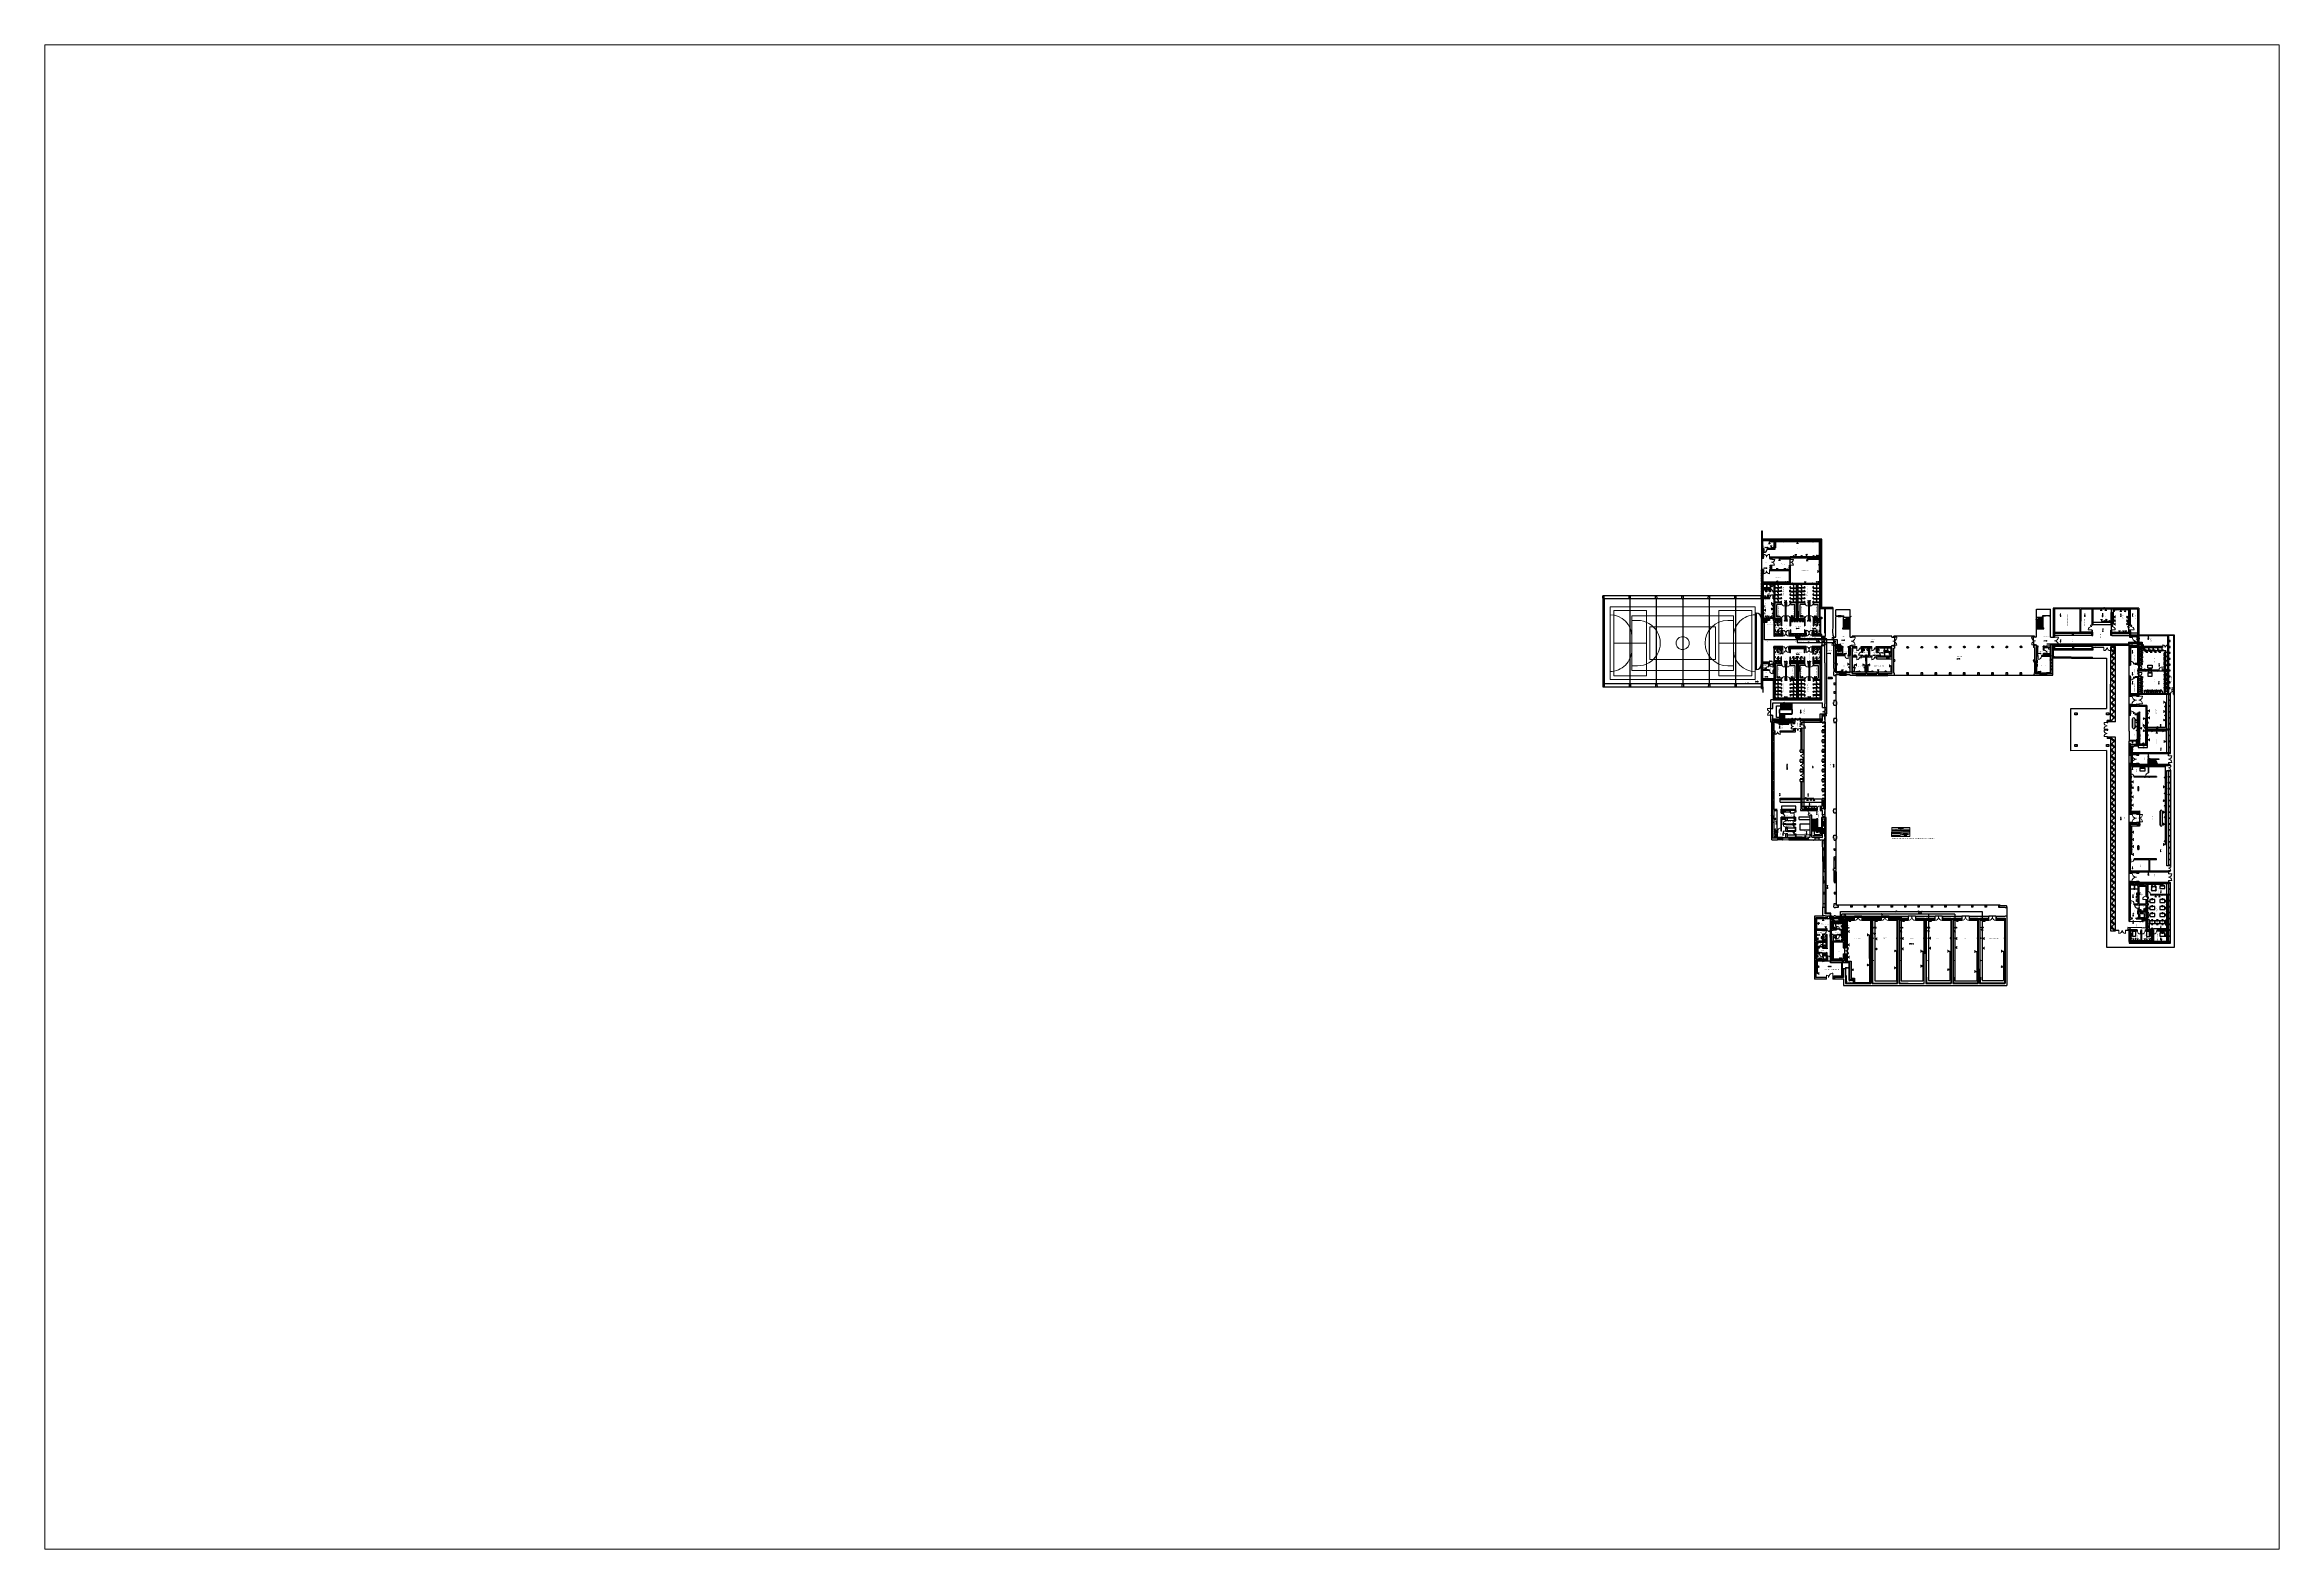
# Paper-space layout 'Layout1' of a CAD drawing. Header units: millimetres. Extents: x 1.05 to 9.49, y 0.71 to 6.39.
# The model-space entities are those that its viewports show. They can reach past a viewport. Long polylines and large blocks are cut down to what shows.
import ezdxf
from ezdxf.enums import TextEntityAlignment as Align

# ---------------------------------------------------------------- set-up
doc = ezdxf.new("R2010")
doc.units = ezdxf.units.MM
doc.header["$MEASUREMENT"] = 0
doc.linetypes.add('ACAD_ISO10W100', pattern=[18, 12, -3, 0, -3])
doc.linetypes.add('DASHED', pattern=[0.75, 0.5, -0.25])
doc.layers.get('0').update_dxf_attribs({"color": 152, "lineweight": 0})
for name, color, linetype, lineweight in [('!00 Elementos Corte', 40, 'Continuous', 30), ('!01 Elementos Vista 1', 152, 'Continuous', 0), ('!02 Elementos Vista 2', 87, 'Continuous', 0), ('!07 Vaos - Janelas', 8, 'Continuous', 13), ('0-CIVIL', 8, 'Continuous', 0), ('LEGENDA', 7, 'Continuous', 0)]:
    doc.layers.add(name, color=color, linetype=linetype, lineweight=lineweight)
for name, color, linetype in [('Desenho base', 7, 'Continuous'), ('Quadros', 90, 'Continuous'), ('Tomadas', 1, 'Continuous')]:
    doc.layers.add(name, color=color, linetype=linetype)
doc.styles.add('ARIAL', font='arial.ttf')
doc.styles.add('Legenda cotas', font='ARIALN.TTF', dxfattribs={"height": 0.16})
doc.styles.get("Standard").update_dxf_attribs({"font": 'simplex.shx'})
pattern_1 = [(304.87349, (-90892.21188, -106378.72093), (0.0468868, 0.03267645), [])]

# ---------------------------------------------------------------- blocks, each defined once
blk = doc.blocks.new('LAVATORIO')
for p, q in [((-0.25, 0), (0.25, 0)), ((-0.25, -0.4), (-0.25, 0)), ((0.25, 0), (0.25, -0.4)), ((0.25, -0.4), (-0.25, -0.4))]:
    blk.add_line(p, q)
blk = doc.blocks.new('SANITA')
for p, q in [((-0.2, 0), (-0.2, 0.35)), ((0.2, 0), (-0.2, 0)), ((0, 0.55), (0, 0.55)), ((0.2, 0.35), (0.2, 0))]:
    blk.add_line(p, q)
for start, end in [(90, 180), (0, 90)]:
    blk.add_arc((0, 0.35), 0.2, start, end)
blk = doc.blocks.new('P90')
at = {"layer": '0-CIVIL'}
blk.add_line((0, 0), (0, 0.9), dxfattribs=at)
blk.add_arc((0, 0), 0.9, 0.0201, 89.9983, dxfattribs=at)
blk = doc.blocks.new('Bloco Porta')
at = {"layer": '0-CIVIL'}
blk.add_lwpolyline([(0, 0), (1, 0)], dxfattribs=at)
blk.add_arc((0, 0), 1, 0, 90, dxfattribs=at)
blk = doc.blocks.new('eeewwwwwww')
at = {"layer": '0-CIVIL'}
for p, q in [((-71569.19, -120637.82), (-71569.19, -120638.22)), ((-71568.82, -120637.77), (-71569.14, -120637.77)), ((-71569.14, -120638.27), (-71568.82, -120638.27)), ((-71568.77, -120638.22), (-71568.77, -120637.82))]:
    blk.add_line(p, q, dxfattribs=at)
for centre, start, end in [((-71569.14, -120637.82), 90, 180), ((-71569.14, -120638.22), 180, 270), ((-71568.82, -120637.82), 360, 90), ((-71568.82, -120638.22), 270, 0)]:
    blk.add_arc(centre, 0.05, start, end, dxfattribs=at)
blk = doc.blocks.new('dfserw')
at = {"layer": '!00 Elementos Corte', "color": 8, "ltscale": 0.1}
for p, q in [((276.02, -166.74), (276.02, -167.18)), ((276.04, -166.74), (276.02, -166.74)), ((276.04, -166.74), (276.04, -166.57)), ((278.14, -166.57), (278.14, -166.74)), ((278.14, -166.74), (278.15, -166.74)), ((278.15, -166.74), (278.15, -167.18))]:
    blk.add_line(p, q, dxfattribs=at)
for centre, start, end in [((276, -167.18), 270, 0), ((278.17, -167.18), 180, 270)]:
    blk.add_arc(centre, 0.02, start, end, dxfattribs=at)
at = {"layer": '!02 Elementos Vista 2', "color": 8}
for p, q in [((278.15, -166.74), (276.02, -166.74)), ((276.02, -166.85), (278.15, -166.85))]:
    blk.add_line(p, q, dxfattribs=at)
at = {"layer": '!07 Vaos - Janelas', "color": 8}
for points in [[(276.02, -166.81), (278.15, -166.81)], [(276.04, -166.74), (278.14, -166.74)], [(277.64, -166.74), (277.64, -166.81)]]:
    blk.add_lwpolyline(points, dxfattribs=at)
blk = doc.blocks.new('lçpo')
at = {"layer": '!00 Elementos Corte', "color": 8, "ltscale": 0.1}
for p, q in [((253.49, -168.83), (253.49, -169.28)), ((253.51, -168.83), (253.49, -168.83)), ((253.51, -168.94), (253.49, -168.94)), ((253.51, -168.61), (253.51, -168.83)), ((255.27, -168.61), (255.27, -168.83)), ((255.27, -168.83), (255.29, -168.83)), ((255.29, -168.83), (255.29, -169.28)), ((255.29, -168.83), (255.29, -169.28))]:
    blk.add_line(p, q, dxfattribs=at)
for centre, start, end in [((253.47, -169.28), 270, 0), ((255.31, -169.28), 180, 270)]:
    blk.add_arc(centre, 0.02, start, end, dxfattribs=at)
at = {"layer": '!01 Elementos Vista 1', "color": 8}
for p, q in [((253.49, -169.34), (255.3, -169.34)), ((253.51, -168.61), (255.27, -168.61))]:
    blk.add_line(p, q, dxfattribs=at)
for centre, start, end in [((253.49, -169.3), 180, 270), ((255.3, -169.3), 270, 0)]:
    blk.add_arc(centre, 0.04, start, end, dxfattribs=at)
at = {"layer": '!02 Elementos Vista 2', "color": 8}
for p, q in [((255.29, -168.83), (253.49, -168.83)), ((253.49, -168.94), (255.29, -168.94))]:
    blk.add_line(p, q, dxfattribs=at)
at = {"layer": '!07 Vaos - Janelas', "color": 8}
for points in [[(253.49, -168.9), (255.29, -168.9)], [(253.51, -168.83), (255.27, -168.83)]]:
    blk.add_lwpolyline(points, dxfattribs=at)
blk = doc.blocks.new('FGTYYY')
at = {"layer": '!00 Elementos Corte', "ltscale": 0.1}
for p, q in [((282.82, 227.96), (282.78, 227.96)), ((282.78, 227.96), (282.78, 227.93)), ((282.82, 227.96), (282.82, 227.94)), ((282.98, 227.94), (282.82, 227.94)), ((282.96, 227.71), (282.96, 227.32)), ((282.96, 227.71), (282.98, 227.71)), ((282.98, 227.71), (282.98, 227.94)), ((282.98, 227.94), (282.98, 227.71)), ((284.78, 227.94), (284.78, 227.71)), ((284.78, 227.94), (284.94, 227.94)), ((284.78, 227.71), (284.81, 227.71)), ((284.81, 227.71), (284.81, 227.32)), ((284.94, 227.96), (284.98, 227.96)), ((284.94, 227.96), (284.94, 227.94)), ((284.98, 227.96), (284.98, 227.93))]:
    blk.add_line(p, q, dxfattribs=at)
at = {"layer": '!01 Elementos Vista 1'}
for p, q in [((282.7, 228.04), (285.06, 228.04)), ((282.7, 228.04), (282.7, 227.93)), ((285.06, 228.04), (285.06, 227.93))]:
    blk.add_line(p, q, dxfattribs=at)
blk = doc.blocks.new('ghoyuyuyuy')
at = {"layer": '!00 Elementos Corte', "color": 8, "ltscale": 0.1}
for p, q in [((248.65, -177.15), (248.86, -177.15)), ((248.86, -177.13), (249.3, -177.13)), ((248.86, -177.15), (248.86, -177.13)), ((248.86, -178.65), (248.65, -178.65)), ((248.86, -178.65), (248.86, -178.68)), ((248.86, -178.68), (249.3, -178.68))]:
    blk.add_line(p, q, dxfattribs=at)
for centre, start, end in [((249.3, -177.11), 270, 0), ((249.3, -178.7), 0, 90)]:
    blk.add_arc(centre, 0.02, start, end, dxfattribs=at)
at = {"layer": '!01 Elementos Vista 1', "color": 8}
blk.add_line((249.36, -178.68), (249.36, -177.13), dxfattribs=at)
for centre, start, end in [((249.32, -177.13), 0, 90), ((249.32, -178.68), 270, 0)]:
    blk.add_arc(centre, 0.04, start, end, dxfattribs=at)
at = {"layer": '!02 Elementos Vista 2', "color": 8}
for p, q in [((248.86, -177.13), (248.86, -178.68)), ((248.96, -178.68), (248.96, -177.13))]:
    blk.add_line(p, q, dxfattribs=at)
at = {"layer": '!07 Vaos - Janelas', "color": 8}
for points in [[(248.86, -178.65), (248.86, -177.15)], [(248.93, -178.68), (248.93, -177.13)]]:
    blk.add_lwpolyline(points, dxfattribs=at)
blk = doc.blocks.new('rt')
at = {"layer": '!00 Elementos Corte', "color": 8, "ltscale": 0.1}
for p, q in [((248.64, -170.25), (248.86, -170.25)), ((248.86, -171.55), (248.64, -171.55)), ((248.86, -170.23), (249.3, -170.23)), ((248.86, -170.25), (248.86, -170.23)), ((248.86, -171.55), (248.86, -171.57)), ((248.86, -171.57), (249.3, -171.57))]:
    blk.add_line(p, q, dxfattribs=at)
for centre, start, end in [((249.3, -170.21), 270, 0), ((249.3, -171.59), 0, 90)]:
    blk.add_arc(centre, 0.02, start, end, dxfattribs=at)
at = {"layer": '!01 Elementos Vista 1', "color": 8}
for p, q in [((248.64, -171.55), (248.64, -170.25)), ((249.36, -171.57), (249.36, -170.23))]:
    blk.add_line(p, q, dxfattribs=at)
for centre, start, end in [((249.32, -170.23), 0, 90), ((249.32, -171.57), 270, 0)]:
    blk.add_arc(centre, 0.04, start, end, dxfattribs=at)
at = {"layer": '!02 Elementos Vista 2', "color": 8}
for p, q in [((248.86, -170.23), (248.86, -171.57)), ((248.96, -171.57), (248.96, -170.23))]:
    blk.add_line(p, q, dxfattribs=at)
at = {"layer": '!07 Vaos - Janelas', "color": 8}
for points in [[(248.86, -171.55), (248.86, -170.25)], [(248.93, -171.57), (248.93, -170.23)]]:
    blk.add_lwpolyline(points, dxfattribs=at)
blk = doc.blocks.new('ghh')
at = {"layer": '!00 Elementos Corte', "color": 8, "ltscale": 0.1}
for p, q in [((252.38, -183.07), (252.38, -182.65)), ((252.4, -183.07), (252.38, -183.07)), ((252.4, -183.23), (252.4, -183.07)), ((253.6, -183.07), (253.6, -183.23)), ((253.6, -183.07), (253.61, -183.07)), ((253.61, -183.07), (253.61, -182.65))]:
    blk.add_line(p, q, dxfattribs=at)
for centre, start, end in [((252.36, -182.65), 0, 90), ((253.63, -182.65), 90, 180)]:
    blk.add_arc(centre, 0.02, start, end, dxfattribs=at)
at = {"layer": '!01 Elementos Vista 1', "color": 8}
for p, q in [((252.34, -182.63), (252.34, -182.63)), ((253.61, -182.59), (252.38, -182.59)), ((253.65, -182.63), (253.65, -182.63))]:
    blk.add_line(p, q, dxfattribs=at)
for centre, start, end in [((252.38, -182.63), 90, 180), ((253.61, -182.63), 0, 90)]:
    blk.add_arc(centre, 0.04, start, end, dxfattribs=at)
at = {"layer": '!02 Elementos Vista 2', "color": 8}
blk.add_line((252.38, -182.95), (253.61, -182.95), dxfattribs=at)
at = {"layer": '!07 Vaos - Janelas', "color": 8}
for p, q in [((252.38, -183), (253.61, -183)), ((252.4, -183.07), (253.6, -183.07))]:
    blk.add_line(p, q, dxfattribs=at)
blk = doc.blocks.new('dfrrrt')
at = {"layer": '!00 Elementos Corte', "color": 8, "ltscale": 0.1}
for p, q in [((-71635.3, -120689.01), (-71635.72, -120689.14)), ((-71635.72, -120689.16), (-71635.72, -120689.14)), ((-71635.72, -120689.16), (-71635.72, -120689.14)), ((-71635.67, -120688.39), (-71635.67, -120688.38)), ((-71635.56, -120688.38), (-71635.67, -120688.38)), ((-71635.56, -120688.38), (-71635.25, -120688.58)), ((-71635.25, -120689.01), (-71635.3, -120689.01)), ((-71635.25, -120689.01), (-71635.25, -120688.58)), ((-71635.25, -120689.01), (-71635.25, -120688.58)), ((-71633.88, -120688.38), (-71634.19, -120688.58)), ((-71634.19, -120689.01), (-71634.19, -120688.58)), ((-71634.19, -120689.01), (-71634.19, -120688.58)), ((-71634.19, -120689.01), (-71634.14, -120689.01)), ((-71634.14, -120689.01), (-71633.72, -120689.14)), ((-71633.88, -120688.38), (-71633.77, -120688.38)), ((-71633.77, -120688.39), (-71633.77, -120688.38)), ((-71633.72, -120689.16), (-71633.72, -120689.14))]:
    blk.add_line(p, q, dxfattribs=at)
at = {"layer": '!01 Elementos Vista 1', "color": 8}
for p, q in [((-71635.67, -120688.38), (-71635.67, -120688.38)), ((-71635.65, -120688.37), (-71633.78, -120688.37))]:
    blk.add_line(p, q, dxfattribs=at)
for centre, start, end in [((-71635.65, -120688.38), 90, 180), ((-71633.78, -120688.38), 360, 90)]:
    blk.add_arc(centre, 0.015, start, end, dxfattribs=at)
at = {"layer": '!07 Vaos - Janelas', "color": 8}
for points in [[(-71634.19, -120688.58), (-71635.25, -120688.58)], [(-71635.25, -120688.65), (-71634.19, -120688.65)], [(-71634.72, -120688.58), (-71634.72, -120688.65)]]:
    blk.add_lwpolyline(points, dxfattribs=at)
blk = doc.blocks.new('dfrrr')
at = {"layer": '!00 Elementos Corte', "color": 8}
for p, q in [((-71623.88, -120643.7), (-71623.88, -120643.29)), ((-71623.85, -120643.7), (-71623.88, -120643.7)), ((-71623.85, -120643.7), (-71623.85, -120643.86)), ((-71621.47, -120643.7), (-71621.47, -120643.86)), ((-71621.47, -120643.7), (-71621.44, -120643.7)), ((-71621.44, -120643.7), (-71621.44, -120643.29))]:
    blk.add_line(p, q, dxfattribs=at)
at = {"layer": '!01 Elementos Vista 1', "color": 8}
blk.add_line((-71621.44, -120643.24), (-71623.89, -120643.24), dxfattribs=at)
for centre, start, end in [((-71623.88, -120643.29), 96.51521, 161.05639), ((-71621.44, -120643.29), 18.94361, 83.48479)]:
    blk.add_arc(centre, 0.0448, start, end, dxfattribs=at)
at = {"layer": '!02 Elementos Vista 2', "color": 8}
blk.add_line((-71621.44, -120643.58), (-71623.88, -120643.58), dxfattribs=at)
at = {"layer": '!07 Vaos - Janelas', "color": 8, "linetype": 'Continuous'}
for points in [[(-71621.44, -120643.63), (-71623.88, -120643.63)], [(-71621.47, -120643.7), (-71623.85, -120643.7)], [(-71623.35, -120643.7), (-71623.35, -120643.63)], [(-71621.97, -120643.7), (-71621.97, -120643.63)]]:
    blk.add_lwpolyline(points, dxfattribs=at)
blk = doc.blocks.new('URINOL')
for p, q in [((-0.235, 0), (0.235, 0)), ((-0.235, -0.275), (-0.235, 0)), ((0.235, 0), (0.235, -0.275)), ((0.235, -0.275), (-0.235, -0.275))]:
    blk.add_line(p, q)
blk = doc.blocks.new('COMPART')
for p, q in [((0.57, 0.16), (-0.29, 0.16)), ((-0.29, 0.16), (-0.29, -0.16)), ((0.57, 0.16), (0.57, -0.16)), ((0.57, -0.16), (-0.29, -0.16))]:
    blk.add_line(p, q)
blk.add_attdef('LEGENDA', text='', height=0.12).set_placement((0, 0), align=Align.BOTTOM_CENTER)
blk = doc.blocks.new('A$C2D0D0268')
at = {"layer": '0-CIVIL'}
for p, q in [((-42, -23), (-42, -3)), ((-2, -3), (-42, -3)), ((-41, -4), (-41, -22)), ((-41, -4), (-32, -4)), ((-36, -5.5), (-36, -20.5)), ((-8, -5.5), (-36, -5.5)), ((-32, -22), (-32, -4)), ((-22, -3), (-22, -23)), ((-3, -4), (-12, -4)), ((-12, -22), (-12, -4)), ((-8, -5.5), (-8, -20.5)), ((-3, -4), (-3, -22)), ((-2, -3), (-2, -23)), ((-34.425, -6.75), (-36, -6.75)), ((-36, -11.2), (-36, -14.8)), ((-36, -11.2), (-36, -14.8)), ((-31, -8.5), (-31, -17.5)), ((-13, -8.5), (-31, -8.5)), ((-13, -8.5), (-13, -17.5)), ((-9.575, -6.75), (-8, -6.75)), ((-41, -13), (-32, -13)), ((-13, -17.5), (-31, -17.5)), ((-12, -13), (-3, -13)), ((-2, -23), (-42, -23)), ((-41, -22), (-32, -22)), ((-34.425, -19.25), (-36, -19.25)), ((-8, -20.5), (-36, -20.5)), ((-3, -22), (-12, -22)), ((-9.575, -19.25), (-8, -19.25))]:
    blk.add_line(p, q, dxfattribs=at)
blk.add_circle((-22, -13), 1.8, dxfattribs=at)
for centre, radius, start, end in [((-42, -11.2), 6, 0, 90), ((-2, -11.2), 6, 90, 180), ((-34.425, -13), 6.25, 270, 90), ((-9.575, -13), 6.25, 90, 270), ((-42, -14.8), 6, 270, 0), ((-2, -14.8), 6, 180, 270)]:
    blk.add_arc(centre, radius, start, end, dxfattribs=at)
blk = doc.blocks.new('A$C6B3F4A0A')
at = {"layer": '0-CIVIL', "color": 8}
for p, q in [((1.45, 0.22), (0.85, 0.82)), ((1.48, 0.25), (0.88, 0.85))]:
    blk.add_line(p, q, dxfattribs=at)
at = {"layer": '0-CIVIL', "color": 8, "linetype": 'Continuous'}
blk.add_lwpolyline([(0.69, 1.09), (0.91, 0.88), (0.01, -0.01), (-0.2, 0.2)], close=True, dxfattribs=at)
at = {"layer": '0-CIVIL', "color": 8}
blk.add_lwpolyline([(0.88, 0.85), (0.81, 0.93), (0, 0.11), (-0.14, 0.25)], dxfattribs=at)
blk.add_lwpolyline([(0.79, 0.95), (0.69, 1.05), (-0.11, 0.25), (-0.01, 0.15)], close=True, dxfattribs=at)
blk = doc.blocks.new('A$C3129141C')
at = {"layer": '0-CIVIL', "color": 8, "linetype": 'Continuous'}
for p, q in [((-0.12, 0.28), (0, 0.16)), ((0, 0.16), (0.79, 0.95))]:
    blk.add_line(p, q, dxfattribs=at)
at = {"layer": '0-CIVIL', "color": 8}
for p, q in [((1.45, 0.22), (0.85, 0.82)), ((1.48, 0.25), (0.88, 0.85))]:
    blk.add_line(p, q, dxfattribs=at)
at = {"layer": '0-CIVIL', "color": 8, "linetype": 'Continuous'}
blk.add_lwpolyline([(0.69, 1.09), (0.91, 0.88), (0.01, -0.01), (-0.2, 0.2)], close=True, dxfattribs=at)
for points in [[(0.88, 0.85), (0.81, 0.93), (0, 0.11), (-0.14, 0.25)], [(0.79, 0.95), (0.67, 1.07)]]:
    blk.add_lwpolyline(points, dxfattribs=at)
blk = doc.blocks.new('porta1')
at = {"layer": '0-CIVIL', "color": 8}
blk.add_lwpolyline([(120700.55, -71551.56), (120700.55, -71550.36)], dxfattribs=at)
blk.add_arc((120700.55, -71551.56), 1.2, 90, 180, dxfattribs=at)
blk = doc.blocks.new('pilar')
at = {"layer": '0-CIVIL', "color": 8, "linetype": 'Continuous'}
for p, q in [((-71527.77, -120722.54), (-71527.74, -120722.54)), ((-71527.77, -120722.79), (-71527.77, -120722.54)), ((-71527.77, -120722.79), (-71527.74, -120722.79)), ((-71527.74, -120722.56), (-71527.28, -120722.56)), ((-71527.28, -120722.78), (-71527.74, -120722.78)), ((-71527.73, -120722.78), (-71527.73, -120722.56)), ((-71527.28, -120722.56), (-71527.28, -120722.78))]:
    blk.add_line(p, q, dxfattribs=at)
for points in [[(-71527.74, -120722.54), (-71527.74, -120722.56)], [(-71527.74, -120722.79), (-71527.74, -120722.78)]]:
    blk.add_lwpolyline(points, dxfattribs=at)
blk = doc.blocks.new('*T82')
at = {"layer": 'LEGENDA', "color": 0, "linetype": 'ByBlock', "lineweight": -2, "transparency": 16777216}
for p, q in [((0, 0), (-0.43, -2.4)), ((0, 0), (4.92, -0.88)), ((-0.43, -2.4), (4.49, -3.27)), ((-0.31, -1.75), (4.61, -2.62)), ((-0.25, -1.39), (4.67, -2.27)), ((-0.14, -0.8), (4.78, -1.68)), ((-0.08, -0.45), (4.84, -1.33)), ((2.38, -0.89), (2.03, -2.83)), ((4.92, -0.88), (4.49, -3.27))]:
    blk.add_line(p, q, dxfattribs=at)
at = {"layer": 'LEGENDA', "color": 0, "linetype": 'ByBlock', "transparency": 16777216, "char_height": 0.18, "width": 2.38, "attachment_point": 5, "rotation": 349.87349, "style": 'ARIAL'}
for s, insert in [('Cabo', (1.12, -0.84)), ('Tipo', (3.58, -1.28))]:
    blk.add_mtext(s, dxfattribs=dict(at, insert=insert))
at = {"layer": 'LEGENDA', "color": 0, "linetype": 'ByBlock', "transparency": 16777216, "rotation": 349.87349}
for s, insert, char_height, width, attachment_point in [('Legenda', (2.42, -0.66), 0.25, 4.88, 5), ('Em calha pelo chão', (3.54, -1.52), 0.18, 2.38, 2), ('Em calha nas paredes', (3.37, -2.46), 0.18, 2.38, 2), ('Embutido', (3.43, -2.11), 0.18, 2.38, 2)]:
    blk.add_mtext(s, dxfattribs=dict(at, insert=insert, char_height=char_height, width=width, attachment_point=attachment_point))

msp = doc.modelspace()

# ---------------------------------------------------------------- hatches: boundary and pattern name
at = {"layer": 'Desenho base'}
h = msp.add_hatch(dxfattribs=at)
h.set_pattern_fill('ANSI31', color=256, scale=0.018, style=0)
h.set_pattern_definition(pattern_1)
h.paths.add_polyline_path([(-90866.99, -106297.08), (-90866.68, -106297.14), (-90866.64, -106296.92), (-90866.96, -106296.86), (-90867.08, -106296.84), (-90867.12, -106297.06)])
h = msp.add_hatch(dxfattribs=at)
h.set_pattern_fill('ANSI31', color=256, scale=0.018, style=0)
h.set_pattern_definition(pattern_1)
h.paths.add_polyline_path([(-90878.96, -106365.92), (-90878.93, -106365.71), (-90879.37, -106365.63), (-90879.41, -106365.84)])
at = {"layer": 'Quadros'}
h = msp.add_hatch(color=256, dxfattribs=at)
h.dxf.hatch_style = 1
h.paths.add_polyline_path([(-90976.19, -106271.7), (-90976.27, -106272.16), (-90974.98, -106272.39)])
h = msp.add_hatch(color=256, dxfattribs=at)
h.dxf.hatch_style = 1
h.paths.add_polyline_path([(-90966.72, -106277.82), (-90968.01, -106277.59), (-90966.8, -106278.27)])
h = msp.add_hatch(color=256, dxfattribs=at)
h.dxf.hatch_style = 1
h.paths.add_polyline_path([(-90956.15, -106282.13), (-90957.44, -106281.9), (-90956.23, -106282.59)])
h = msp.add_hatch(color=256, dxfattribs=at)
h.dxf.hatch_style = 1
h.paths.add_polyline_path([(-90874.15, -106297.22), (-90874.07, -106296.77), (-90875.36, -106296.53)])
h = msp.add_hatch(color=256, dxfattribs=at)
h.dxf.hatch_style = 1
h.paths.add_polyline_path([(-90964.77, -106301.77), (-90964.69, -106301.32), (-90965.98, -106301.09)])
h = msp.add_hatch(color=256, dxfattribs=at)
h.dxf.hatch_style = 1
h.paths.add_polyline_path([(-90880.89, -106323.44), (-90880.43, -106323.52), (-90880.2, -106322.23)])
h = msp.add_hatch(color=256, dxfattribs=at)
h.dxf.hatch_style = 1
h.paths.add_polyline_path([(-90968.66, -106356.26), (-90969.95, -106356.03), (-90968.74, -106356.72)])
h = msp.add_hatch(color=256, dxfattribs=at)
h.dxf.hatch_style = 1
h.paths.add_polyline_path([(-90886.46, -106371.2), (-90887.75, -106370.97), (-90886.54, -106371.65)])

# ---------------------------------------------------------------- linework, layer by layer
at = {"layer": 'Desenho base'}
for p, q in [((-90972.11, -106247.46), (-90972.11, -106247.46)), ((-90972.11, -106247.46), (-90971.87, -106247.5)), ((-90972.93, -106252.06), (-90973.41, -106254.74)), ((-90972.66, -106252.11), (-90973.11, -106254.66)), ((-90972.58, -106252.39), (-90972.96, -106254.56)), ((-90972.94, -106254.3), (-90972.94, -106254.3)), ((-90972.9, -106251.87), (-90972.93, -106252.06)), ((-90972.36, -106252.16), (-90972.93, -106252.06)), ((-90972.86, -106251.62), (-90972.9, -106251.87)), ((-90972.5, -106251.94), (-90972.9, -106251.87)), ((-90972.82, -106251.42), (-90972.86, -106251.62)), ((-90972.45, -106251.69), (-90972.86, -106251.62)), ((-90972.41, -106249.15), (-90972.82, -106251.42)), ((-90972.42, -106251.49), (-90972.82, -106251.42)), ((-90972.58, -106251.67), (-90972.62, -106251.91)), ((-90972.41, -106252.42), (-90972.58, -106252.39)), ((-90972.28, -106250.01), (-90972.54, -106251.47)), ((-90972.5, -106251.94), (-90972.53, -106252.13)), ((-90972.53, -106252.13), (-90972.53, -106252.13)), ((-90972.36, -106252.43), (-90972.52, -106253.32)), ((-90972.5, -106251.94), (-90972.45, -106251.69)), ((-90972.42, -106251.49), (-90972.45, -106251.69)), ((-90972.42, -106251.49), (-90972.18, -106250.17)), ((-90972.36, -106252.16), (-90972.41, -106252.42)), ((-90956.5, -106252.83), (-90972.28, -106250.01)), ((-90969.17, -106250.7), (-90972.18, -106250.17)), ((-90971.41, -106252.34), (-90971.45, -106252.59)), ((-90971.45, -106252.59), (-90969.31, -106252.97)), ((-90971.41, -106252.34), (-90969.52, -106252.67)), ((-90969.52, -106252.67), (-90969.17, -106250.7)), ((-90969.31, -106252.97), (-90968.92, -106250.75)), ((-90956.65, -106252.94), (-90968.92, -106250.75)), ((-90956.5, -106252.83), (-90959.51, -106269.71)), ((-90957.43, -106257.33), (-90956.65, -106252.94)), ((-91018.37, -106257.92), (-91018.27, -106257.33)), ((-91018.27, -106257.33), (-91017.87, -106257.4)), ((-91017.98, -106257.99), (-91017.87, -106257.4)), ((-91011.22, -106259.2), (-91011.11, -106258.61)), ((-91011.11, -106258.61), (-91010.72, -106258.68)), ((-91010.82, -106259.27), (-91010.72, -106258.68)), ((-91004.07, -106260.47), (-91003.96, -106259.88)), ((-91003.96, -106259.88), (-91003.57, -106259.95)), ((-91003.67, -106260.55), (-91003.57, -106259.95)), ((-90973.41, -106254.74), (-90978.49, -106283.15)), ((-90974.25, -106260.67), (-90974.21, -106260.47)), ((-90974.22, -106260.67), (-90974.18, -106260.47)), ((-90974.14, -106260.23), (-90974.18, -106260.47)), ((-90974.17, -106260.22), (-90974.13, -106260.03)), ((-90974.11, -106260.23), (-90974.15, -106260.48)), ((-90974.14, -106260.23), (-90974.1, -106260.03)), ((-90974.06, -106259.78), (-90974.1, -106260.03)), ((-90974.09, -106259.78), (-90974.05, -106259.58)), ((-90974.03, -106259.79), (-90974.07, -106260.04)), ((-90974.06, -106259.78), (-90974.02, -106259.59)), ((-90974.03, -106260.5), (-90974.06, -106260.7)), ((-90973.98, -106259.34), (-90974.02, -106259.59)), ((-90974.01, -106259.34), (-90973.97, -106259.14)), ((-90973.95, -106259.35), (-90973.99, -106259.59)), ((-90973.98, -106259.34), (-90973.95, -106259.14)), ((-90973.95, -106260.06), (-90973.98, -106260.26)), ((-90973.9, -106258.9), (-90973.95, -106259.14)), ((-90973.93, -106258.89), (-90973.9, -106258.7)), ((-90973.87, -106258.9), (-90973.92, -106259.15)), ((-90973.9, -106258.9), (-90973.87, -106258.7)), ((-90973.87, -106259.62), (-90973.9, -106259.81)), ((-90973.82, -106258.46), (-90973.87, -106258.7)), ((-90973.85, -106258.45), (-90973.82, -106258.25)), ((-90973.79, -106258.46), (-90973.84, -106258.71)), ((-90973.82, -106258.46), (-90973.79, -106258.26)), ((-90973.79, -106259.17), (-90973.82, -106259.37)), ((-90973.74, -106258.01), (-90973.79, -106258.26)), ((-90973.57, -106258.12), (-90973.76, -106258.09)), ((-90973.74, -106258.15), (-90973.76, -106258.26)), ((-90973.74, -106258.01), (-90973.71, -106257.86)), ((-90973.58, -106258.17), (-90973.74, -106258.15)), ((-90973.71, -106258.73), (-90973.74, -106258.93)), ((-90973.4, -106257.91), (-90973.71, -106257.86)), ((-90973.63, -106258.29), (-90973.66, -106258.48)), ((-90973.58, -106258.17), (-90973.57, -106258.12)), ((-90973.41, -106254.74), (-90973.17, -106254.78)), ((-90973.17, -106254.78), (-90973.19, -106254.94)), ((-90972.88, -106255), (-90973.19, -106254.94)), ((-90972.97, -106254.74), (-90973.15, -106254.71)), ((-90972.96, -106254.69), (-90973.11, -106254.66)), ((-90972.96, -106254.69), (-90972.97, -106254.74)), ((-90972.81, -106254.58), (-90972.96, -106254.56)), ((-90972.88, -106255), (-90972.81, -106254.58)), ((-90971.8, -106258.62), (-90971.73, -106258.21)), ((-90966.4, -106259.59), (-90971.8, -106258.62)), ((-90971.58, -106258.24), (-90971.73, -106258.21)), ((-90971.65, -106258.52), (-90971.64, -106258.47)), ((-90971.65, -106258.52), (-90971.38, -106258.57)), ((-90971.64, -106258.47), (-90971.4, -106258.51)), ((-90971.58, -106258.24), (-90971.53, -106257.99)), ((-90971.53, -106257.99), (-90971.16, -106258.06)), ((-90971.36, -106258.28), (-90971.4, -106258.51)), ((-90971.29, -106258.03), (-90971.38, -106258.57)), ((-90971.32, -106258.03), (-90971.36, -106258.28)), ((-90971.35, -106258.02), (-90971.31, -106257.83)), ((-90971.32, -106258.03), (-90971.28, -106257.83)), ((-90971.24, -106257.59), (-90971.28, -106257.83)), ((-90971.27, -106257.58), (-90971.23, -106257.38)), ((-90971.21, -106257.59), (-90971.25, -106257.84)), ((-90971.24, -106257.59), (-90971.2, -106257.39)), ((-90971.16, -106258.08), (-90971.23, -106258.46)), ((-90966.35, -106259.33), (-90971.23, -106258.46)), ((-90971.21, -106255.3), (-90971.13, -106254.88)), ((-90971.06, -106255.32), (-90971.21, -106255.3)), ((-90971.16, -106257.14), (-90971.2, -106257.39)), ((-90971.16, -106258.06), (-90971.2, -106258.3)), ((-90971.13, -106257.15), (-90971.17, -106257.39)), ((-90971.13, -106257.86), (-90971.16, -106258.06)), ((-90957.43, -106257.33), (-90971.13, -106254.88)), ((-90971.06, -106255.32), (-90971.08, -106255.47)), ((-90970.67, -106255.54), (-90971.08, -106255.47)), ((-90971.05, -106257.42), (-90971.08, -106257.61)), ((-90971.03, -106255.03), (-90971.04, -106255.08)), ((-90971.04, -106255.08), (-90970.8, -106255.13)), ((-90971.03, -106255.03), (-90970.76, -106255.08)), ((-90970.84, -106255.51), (-90970.76, -106255.08)), ((-90970.84, -106255.36), (-90970.8, -106255.13)), ((-90970.62, -106255.24), (-90970.67, -106255.54)), ((-90965.78, -106256.1), (-90970.62, -106255.24)), ((-90967.01, -106262.99), (-90966.4, -106259.59)), ((-90966.76, -106263.04), (-90965.89, -106258.13)), ((-90966.35, -106259.33), (-90966.13, -106258.08)), ((-90965.89, -106258.13), (-90966.13, -106258.08)), ((-90965.83, -106256.41), (-90965.78, -106256.1)), ((-90965.83, -106256.41), (-90965.59, -106256.45)), ((-90965.59, -106256.45), (-90965.53, -106256.15)), ((-90957.48, -106257.59), (-90965.53, -106256.15)), ((-90958.71, -106264.48), (-90957.48, -106257.59)), ((-90996.91, -106261.75), (-90996.81, -106261.16)), ((-90996.81, -106261.16), (-90996.41, -106261.23)), ((-90996.52, -106261.82), (-90996.41, -106261.23)), ((-90989.76, -106263.03), (-90989.65, -106262.44)), ((-90989.65, -106262.44), (-90989.26, -106262.51)), ((-90989.36, -106263.1), (-90989.26, -106262.51)), ((-90982.6, -106264.31), (-90982.5, -106263.72)), ((-90982.5, -106263.72), (-90982.11, -106263.79)), ((-90982.21, -106264.38), (-90982.11, -106263.79)), ((-90975.45, -106265.59), (-90975.35, -106264.99)), ((-90975.43, -106266.19), (-90975.38, -106265.95)), ((-90975.05, -106266.26), (-90975.43, -106266.19)), ((-90975.38, -106265.95), (-90975.01, -106266.01)), ((-90975.35, -106264.99), (-90974.95, -106265.06)), ((-90975.35, -106266.87), (-90975.32, -106266.67)), ((-90975.33, -106266.87), (-90975.29, -106266.68)), ((-90975.29, -106265.23), (-90975.29, -106265.23)), ((-90975.25, -106266.43), (-90975.29, -106266.68)), ((-90975.28, -106266.42), (-90975.24, -106266.23)), ((-90975.22, -106266.43), (-90975.26, -106266.68)), ((-90975.25, -106266.43), (-90975.21, -106266.23)), ((-90975.2, -106265.98), (-90975.16, -106265.78)), ((-90975.17, -106265.99), (-90975.13, -106265.79)), ((-90975.13, -106266.7), (-90975.17, -106266.9)), ((-90975.09, -106265.54), (-90975.13, -106265.79)), ((-90975.12, -106265.54), (-90975.08, -106265.34)), ((-90975.06, -106265.55), (-90975.1, -106265.79)), ((-90975.09, -106265.54), (-90975.05, -106265.35)), ((-90975.05, -106266.26), (-90975.09, -106266.46)), ((-90975.06, -106265.66), (-90974.95, -106265.06)), ((-90975.01, -106265.1), (-90975.05, -106265.35)), ((-90975.01, -106266.01), (-90975.05, -106266.26)), ((-90975.04, -106265.1), (-90975, -106264.9)), ((-90974.98, -106265.11), (-90975.02, -106265.35)), ((-90975.01, -106265.1), (-90974.97, -106264.9)), ((-90974.97, -106265.82), (-90975.01, -106266.01)), ((-90974.93, -106264.66), (-90974.97, -106264.9)), ((-90974.97, -106265.82), (-90973.11, -106266.15)), ((-90974.96, -106264.65), (-90974.92, -106264.46)), ((-90974.9, -106264.66), (-90974.94, -106264.91)), ((-90974.93, -106264.66), (-90974.89, -106264.46)), ((-90974.9, -106265.37), (-90974.93, -106265.57)), ((-90973.07, -106265.9), (-90974.93, -106265.57)), ((-90974.85, -106264.21), (-90974.89, -106264.46)), ((-90974.88, -106264.21), (-90974.85, -106264.01)), ((-90974.82, -106264.22), (-90974.87, -106264.47)), ((-90974.85, -106264.21), (-90974.82, -106264.02)), ((-90974.82, -106264.93), (-90974.85, -106265.13)), ((-90974.77, -106263.77), (-90974.82, -106264.02)), ((-90974.8, -106263.77), (-90974.77, -106263.57)), ((-90974.74, -106263.78), (-90974.79, -106264.02)), ((-90974.77, -106263.77), (-90974.74, -106263.57)), ((-90974.74, -106264.49), (-90974.77, -106264.69)), ((-90974.69, -106263.33), (-90974.74, -106263.57)), ((-90974.72, -106263.32), (-90974.69, -106263.13)), ((-90974.66, -106263.33), (-90974.71, -106263.58)), ((-90974.69, -106263.33), (-90974.66, -106263.13)), ((-90974.66, -106264.05), (-90974.69, -106264.24)), ((-90974.61, -106262.89), (-90974.66, -106263.13)), ((-90974.64, -106262.88), (-90974.61, -106262.68)), ((-90974.58, -106262.89), (-90974.63, -106263.14)), ((-90974.61, -106262.89), (-90974.58, -106262.69)), ((-90974.58, -106263.6), (-90974.61, -106263.8)), ((-90974.53, -106262.44), (-90974.58, -106262.69)), ((-90974.56, -106262.44), (-90974.53, -106262.24)), ((-90974.5, -106262.45), (-90974.55, -106262.69)), ((-90974.53, -106262.44), (-90974.5, -106262.25)), ((-90974.5, -106263.16), (-90974.53, -106263.36)), ((-90974.46, -106262.05), (-90974.5, -106262.25)), ((-90974.35, -106261.56), (-90974.47, -106262.25)), ((-90974.42, -106262.72), (-90974.46, -106262.91)), ((-90973.79, -106262.96), (-90974.43, -106262.85)), ((-90974.41, -106261.55), (-90974.37, -106261.35)), ((-90974.38, -106261.56), (-90974.34, -106261.36)), ((-90974.34, -106262.27), (-90974.38, -106262.47)), ((-90974.3, -106261.11), (-90974.34, -106261.36)), ((-90974.33, -106261.11), (-90974.29, -106260.91)), ((-90974.27, -106261.12), (-90974.31, -106261.36)), ((-90974.3, -106261.11), (-90974.26, -106260.92)), ((-90973.37, -106262.12), (-90974.29, -106261.96)), ((-90974.22, -106260.67), (-90974.26, -106260.92)), ((-90974.24, -106261.7), (-90974.22, -106261.58)), ((-90967.01, -106262.99), (-90974.24, -106261.7)), ((-90974.19, -106260.68), (-90974.23, -106260.92)), ((-90974.18, -106261.39), (-90974.22, -106261.58)), ((-90974.1, -106260.94), (-90974.14, -106261.14)), ((-90973.97, -106263.95), (-90974, -106264.09)), ((-90973.64, -106264.16), (-90974, -106264.09)), ((-90973.81, -106263.06), (-90973.97, -106263.95)), ((-90973.71, -106263.99), (-90973.97, -106263.95)), ((-90973.79, -106262.96), (-90973.81, -106263.06)), ((-90973.55, -106263.11), (-90973.81, -106263.06)), ((-90973.53, -106263.01), (-90973.79, -106262.96)), ((-90973.55, -106263.11), (-90973.71, -106263.99)), ((-90973.45, -106263.12), (-90973.64, -106264.16)), ((-90973.37, -106262.12), (-90973.53, -106263.01)), ((-90973.28, -106262.14), (-90973.45, -106263.12)), ((-90972.78, -106263.14), (-90973.43, -106263.03)), ((-90972.38, -106262.3), (-90973.28, -106262.14)), ((-90973.11, -106266.15), (-90973.07, -106265.9)), ((-90972.07, -106266.35), (-90973.05, -106271.84)), ((-90972.96, -106264.13), (-90972.99, -106264.27)), ((-90972.64, -106264.34), (-90972.99, -106264.27)), ((-90972.8, -106263.24), (-90972.96, -106264.13)), ((-90972.71, -106264.17), (-90972.96, -106264.13)), ((-90972.78, -106263.14), (-90972.8, -106263.24)), ((-90972.55, -106263.28), (-90972.8, -106263.24)), ((-90972.53, -106263.19), (-90972.78, -106263.14)), ((-90972.55, -106263.28), (-90972.71, -106264.17)), ((-90972.45, -106263.3), (-90972.64, -106264.34)), ((-90972.38, -106262.3), (-90972.53, -106263.19)), ((-90972.28, -106262.32), (-90972.45, -106263.3)), ((-90971.38, -106262.48), (-90972.28, -106262.32)), ((-90972.22, -106266.32), (-90972.18, -106266.06)), ((-90972.22, -106266.32), (-90972.07, -106266.35)), ((-90972.18, -106266.06), (-90972.02, -106266.09)), ((-90972.18, -106266.06), (-90972.02, -106266.09)), ((-90971.74, -106264.5), (-90972.02, -106266.09)), ((-90971.97, -106264.3), (-90972, -106264.45)), ((-90971.97, -106264.3), (-90972, -106264.45)), ((-90972, -106264.45), (-90971.74, -106264.5)), ((-90971.98, -106267.35), (-90971.82, -106266.46)), ((-90971.97, -106264.3), (-90971.71, -106264.35)), ((-90971.88, -106267.37), (-90971.73, -106266.48)), ((-90970.94, -106266.62), (-90971.82, -106266.46)), ((-90971.81, -106266.36), (-90971.65, -106265.48)), ((-90970.01, -106266.68), (-90971.81, -106266.36)), ((-90971.55, -106263.46), (-90971.71, -106264.35)), ((-90971.71, -106266.38), (-90971.55, -106265.49)), ((-90970.76, -106265.64), (-90971.65, -106265.48)), ((-90971.63, -106265.38), (-90971.47, -106264.49)), ((-90969.84, -106265.7), (-90971.63, -106265.38)), ((-90971.38, -106262.48), (-90971.55, -106263.46)), ((-90971.53, -106265.4), (-90971.37, -106264.51)), ((-90970.59, -106264.65), (-90971.47, -106264.49)), ((-90971.45, -106264.39), (-90971.3, -106263.51)), ((-90969.66, -106264.71), (-90971.45, -106264.39)), ((-90971.36, -106264.41), (-90971.2, -106263.53)), ((-90970.41, -106263.67), (-90971.3, -106263.51)), ((-90971.28, -106263.41), (-90971.12, -106262.52)), ((-90969.49, -106263.73), (-90971.28, -106263.41)), ((-90971.18, -106263.43), (-90971.02, -106262.54)), ((-90970.23, -106262.68), (-90971.12, -106262.52)), ((-90970.99, -106266.92), (-90970.94, -106266.62)), ((-90970.89, -106266.93), (-90970.84, -106266.64)), ((-90969.93, -106266.8), (-90970.84, -106266.64)), ((-90970.72, -106265.95), (-90970.82, -106266.54)), ((-90970.81, -106265.93), (-90970.76, -106265.64)), ((-90970.72, -106265.95), (-90970.81, -106265.93)), ((-90970.72, -106265.95), (-90970.66, -106265.65)), ((-90969.76, -106265.81), (-90970.66, -106265.65)), ((-90970.54, -106264.96), (-90970.65, -106265.55)), ((-90970.64, -106264.95), (-90970.59, -106264.65)), ((-90970.54, -106264.96), (-90970.64, -106264.95)), ((-90970.54, -106264.96), (-90970.49, -106264.67)), ((-90969.58, -106264.83), (-90970.49, -106264.67)), ((-90970.36, -106263.98), (-90970.47, -106264.57)), ((-90970.46, -106263.96), (-90970.41, -106263.67)), ((-90970.36, -106263.98), (-90970.46, -106263.96)), ((-90970.36, -106263.98), (-90970.31, -106263.68)), ((-90969.41, -106263.85), (-90970.31, -106263.68)), ((-90970.29, -106262.98), (-90970.23, -106262.68)), ((-90970.19, -106263), (-90970.29, -106262.98)), ((-90970.19, -106263), (-90970.29, -106263.59)), ((-90970.19, -106263), (-90970.14, -106262.7)), ((-90966.05, -106263.43), (-90970.14, -106262.7)), ((-90970.01, -106266.68), (-90969.96, -106266.39)), ((-90969.96, -106266.39), (-90969.86, -106266.41)), ((-90969.93, -106266.8), (-90969.86, -106266.41)), ((-90969.92, -106266.7), (-90969.93, -106266.8)), ((-90969.84, -106265.7), (-90969.79, -106265.4)), ((-90969.79, -106265.4), (-90969.69, -106265.42)), ((-90969.76, -106265.81), (-90969.69, -106265.42)), ((-90969.74, -106265.72), (-90969.76, -106265.81)), ((-90969.66, -106264.71), (-90969.61, -106264.42)), ((-90969.61, -106264.42), (-90969.51, -106264.44)), ((-90969.58, -106264.83), (-90969.51, -106264.44)), ((-90969.56, -106264.73), (-90969.58, -106264.83)), ((-90969.49, -106263.73), (-90969.43, -106263.43)), ((-90969.43, -106263.43), (-90969.34, -106263.45)), ((-90969.41, -106263.85), (-90969.34, -106263.45)), ((-90969.39, -106263.75), (-90969.41, -106263.85)), ((-90967.48, -106266.22), (-90967.41, -106265.83)), ((-90967.47, -106266.12), (-90967.48, -106266.22)), ((-90967.48, -106266.22), (-90966.58, -106266.38)), ((-90967.31, -106265.84), (-90967.41, -106265.83)), ((-90967.37, -106266.14), (-90967.31, -106265.84)), ((-90967.37, -106266.14), (-90965.58, -106266.46)), ((-90967.31, -106265.24), (-90967.24, -106264.84)), ((-90967.29, -106265.14), (-90967.31, -106265.24)), ((-90967.31, -106265.24), (-90966.4, -106265.4)), ((-90967.14, -106264.86), (-90967.24, -106264.84)), ((-90967.19, -106265.16), (-90967.14, -106264.86)), ((-90967.19, -106265.16), (-90965.4, -106265.48)), ((-90967.13, -106264.25), (-90967.06, -106263.86)), ((-90967.11, -106264.15), (-90967.13, -106264.25)), ((-90967.13, -106264.25), (-90966.23, -106264.41)), ((-90966.96, -106263.88), (-90967.06, -106263.86)), ((-90967.02, -106264.17), (-90966.96, -106263.88)), ((-90967.02, -106264.17), (-90965.22, -106264.49)), ((-90958.71, -106264.48), (-90966.76, -106263.04)), ((-90966.63, -106266.68), (-90966.74, -106267.27)), ((-90966.63, -106266.68), (-90966.58, -106266.38)), ((-90966.63, -106266.68), (-90966.53, -106266.7)), ((-90966.45, -106265.69), (-90966.56, -106266.28)), ((-90966.53, -106266.7), (-90966.48, -106266.4)), ((-90966.48, -106266.4), (-90965.59, -106266.56)), ((-90966.45, -106265.69), (-90966.4, -106265.4)), ((-90966.45, -106265.69), (-90966.36, -106265.71)), ((-90966.28, -106264.71), (-90966.38, -106265.3)), ((-90966.36, -106265.71), (-90966.3, -106265.42)), ((-90966.3, -106265.42), (-90965.42, -106265.57)), ((-90966.28, -106264.71), (-90966.23, -106264.41)), ((-90966.28, -106264.71), (-90966.18, -106264.73)), ((-90966.1, -106263.72), (-90966.21, -106264.32)), ((-90966.18, -106264.73), (-90966.13, -106264.43)), ((-90966.13, -106264.43), (-90965.24, -106264.59)), ((-90966.1, -106263.72), (-90966.05, -106263.43)), ((-90966.1, -106263.72), (-90966, -106263.74)), ((-90966, -106263.74), (-90965.95, -106263.45)), ((-90965.07, -106263.61), (-90965.95, -106263.45)), ((-90965.85, -106267.43), (-90965.69, -106266.54)), ((-90965.75, -106267.44), (-90965.59, -106266.56)), ((-90965.67, -106266.44), (-90965.52, -106265.56)), ((-90965.58, -106266.46), (-90965.42, -106265.57)), ((-90965.5, -106265.46), (-90965.34, -106264.57)), ((-90965.5, -106267.49), (-90965.34, -106266.6)), ((-90965.4, -106265.48), (-90965.24, -106264.59)), ((-90965.4, -106267.51), (-90965.24, -106266.62)), ((-90964.45, -106266.76), (-90965.34, -106266.6)), ((-90965.32, -106264.47), (-90965.16, -106263.59)), ((-90965.32, -106266.51), (-90965.16, -106265.62)), ((-90963.53, -106266.83), (-90965.32, -106266.51)), ((-90965.22, -106264.49), (-90965.07, -106263.61)), ((-90965.22, -106266.52), (-90965.06, -106265.64)), ((-90964.28, -106265.78), (-90965.16, -106265.62)), ((-90965.14, -106265.52), (-90964.99, -106264.64)), ((-90963.35, -106265.84), (-90965.14, -106265.52)), ((-90965.05, -106265.54), (-90964.89, -106264.65)), ((-90964.1, -106264.79), (-90964.99, -106264.64)), ((-90964.97, -106264.54), (-90964.81, -106263.65)), ((-90963.18, -106264.86), (-90964.97, -106264.54)), ((-90964.87, -106264.55), (-90964.71, -106263.67)), ((-90963.92, -106263.81), (-90964.81, -106263.65)), ((-90964.5, -106267.06), (-90964.45, -106266.76)), ((-90964.23, -106266.09), (-90964.34, -106266.68)), ((-90964.33, -106266.07), (-90964.28, -106265.78)), ((-90964.23, -106266.09), (-90964.33, -106266.07)), ((-90964.23, -106266.09), (-90964.18, -106265.8)), ((-90963.27, -106265.96), (-90964.18, -106265.8)), ((-90964.05, -106265.11), (-90964.16, -106265.7)), ((-90964.15, -106265.09), (-90964.1, -106264.79)), ((-90964.05, -106265.11), (-90964.15, -106265.09)), ((-90964.05, -106265.11), (-90964, -106264.81)), ((-90963.1, -106264.97), (-90964, -106264.81)), ((-90963.98, -106264.1), (-90963.92, -106263.81)), ((-90963.88, -106264.12), (-90963.98, -106264.1)), ((-90963.88, -106264.12), (-90963.98, -106264.71)), ((-90963.88, -106264.12), (-90963.83, -106263.83)), ((-90959.74, -106264.56), (-90963.83, -106263.83)), ((-90963.53, -106266.83), (-90963.48, -106266.53)), ((-90963.48, -106266.53), (-90963.38, -106266.55)), ((-90963.45, -106266.94), (-90963.38, -106266.55)), ((-90963.35, -106265.84), (-90963.3, -106265.55)), ((-90963.3, -106265.55), (-90963.2, -106265.56)), ((-90963.27, -106265.96), (-90963.2, -106265.56)), ((-90963.25, -106265.86), (-90963.27, -106265.96)), ((-90963.18, -106264.86), (-90963.12, -106264.56)), ((-90963.12, -106264.56), (-90963.03, -106264.58)), ((-90963.1, -106264.97), (-90963.03, -106264.58)), ((-90963.08, -106264.87), (-90963.1, -106264.97)), ((-90961, -106266.36), (-90960.93, -106265.97)), ((-90960.98, -106266.27), (-90961, -106266.36)), ((-90961, -106266.36), (-90960.09, -106266.53)), ((-90960.83, -106265.99), (-90960.93, -106265.97)), ((-90960.88, -106266.28), (-90960.83, -106265.99)), ((-90960.88, -106266.28), (-90959.09, -106266.6)), ((-90960.82, -106265.38), (-90960.75, -106264.99)), ((-90960.8, -106265.28), (-90960.82, -106265.38)), ((-90960.82, -106265.38), (-90959.92, -106265.54)), ((-90960.65, -106265), (-90960.75, -106264.99)), ((-90960.71, -106265.3), (-90960.65, -106265)), ((-90960.71, -106265.3), (-90958.91, -106265.62)), ((-90960.14, -106266.82), (-90960.09, -106266.53)), ((-90959.97, -106265.84), (-90960.07, -106266.43)), ((-90960.05, -106266.84), (-90959.99, -106266.54)), ((-90959.99, -106266.54), (-90959.11, -106266.7)), ((-90959.97, -106265.84), (-90959.92, -106265.54)), ((-90959.97, -106265.84), (-90959.87, -106265.85)), ((-90959.79, -106264.85), (-90959.9, -106265.44)), ((-90959.87, -106265.85), (-90959.82, -106265.56)), ((-90959.82, -106265.56), (-90958.93, -106265.72)), ((-90959.79, -106264.85), (-90959.74, -106264.56)), ((-90959.79, -106264.85), (-90959.69, -106264.87)), ((-90959.69, -106264.87), (-90959.64, -106264.57)), ((-90958.76, -106264.73), (-90959.64, -106264.57)), ((-90959.36, -106267.57), (-90959.21, -106266.68)), ((-90959.27, -106267.59), (-90959.11, -106266.7)), ((-90959.19, -106266.59), (-90959.03, -106265.7)), ((-90959.09, -106266.6), (-90958.93, -106265.72)), ((-90959.01, -106265.6), (-90958.85, -106264.71)), ((-90958.91, -106265.62), (-90958.76, -106264.73)), ((-90977.8, -106269.33), (-90980.54, -106284.69)), ((-90977.55, -106269.38), (-90980.29, -106284.73)), ((-90977.85, -106270.74), (-90980.1, -106283.35)), ((-90980.05, -106283.35), (-90977.8, -106270.75)), ((-90977.55, -106269.38), (-90977.8, -106269.33)), ((-90977.75, -106270.76), (-90977.5, -106269.38)), ((-90976.37, -106271.5), (-90976.25, -106270.78)), ((-90976.16, -106271.53), (-90976.37, -106271.5)), ((-90975.87, -106270.84), (-90976.25, -106270.78)), ((-90975.87, -106270.84), (-90976.25, -106270.78)), ((-90976.17, -106270.33), (-90976.21, -106270.58)), ((-90975.84, -106270.65), (-90976.21, -106270.58)), ((-90976.19, -106271.7), (-90976.16, -106271.53)), ((-90974.26, -106272.04), (-90976.19, -106271.7)), ((-90975.79, -106270.4), (-90976.17, -106270.33)), ((-90976.1, -106270.8), (-90976.15, -106270.79)), ((-90974.35, -106271.79), (-90976.15, -106271.46)), ((-90976.09, -106269.89), (-90976.13, -106270.14)), ((-90975.76, -106270.2), (-90976.13, -106270.14)), ((-90976.11, -106271.42), (-90976, -106270.82)), ((-90976.11, -106271.42), (-90974.34, -106271.74)), ((-90975.71, -106269.96), (-90976.09, -106269.89)), ((-90976.06, -106270.81), (-90976.02, -106270.61)), ((-90976.03, -106270.82), (-90975.99, -106270.62)), ((-90975.95, -106270.37), (-90975.99, -106270.62)), ((-90975.98, -106270.37), (-90975.94, -106270.17)), ((-90975.92, -106270.38), (-90975.96, -106270.62)), ((-90975.87, -106270.84), (-90975.96, -106271.32)), ((-90974.19, -106271.63), (-90975.96, -106271.32)), ((-90975.95, -106270.37), (-90975.92, -106270.18)), ((-90975.87, -106269.93), (-90975.92, -106270.18)), ((-90975.9, -106269.92), (-90975.87, -106269.73)), ((-90975.84, -106269.93), (-90975.89, -106270.18)), ((-90975.87, -106269.93), (-90975.84, -106269.73)), ((-90975.84, -106270.65), (-90975.87, -106270.84)), ((-90975.79, -106269.49), (-90975.84, -106269.73)), ((-90975.84, -106270.65), (-90975.79, -106270.4)), ((-90975.44, -106268.43), (-90975.82, -106268.36)), ((-90975.82, -106269.48), (-90975.79, -106269.28)), ((-90975.76, -106269.49), (-90975.81, -106269.74)), ((-90975.79, -106269.49), (-90975.76, -106269.29)), ((-90975.76, -106270.2), (-90975.79, -106270.4)), ((-90975.71, -106269.04), (-90975.76, -106269.29)), ((-90975.76, -106270.2), (-90975.71, -106269.96)), ((-90975.74, -106269.04), (-90975.71, -106268.84)), ((-90975.68, -106269.05), (-90975.73, -106269.29)), ((-90975.71, -106269.04), (-90975.68, -106268.85)), ((-90975.68, -106269.76), (-90975.71, -106269.96)), ((-90975.63, -106268.6), (-90975.68, -106268.85)), ((-90975.66, -106268.59), (-90975.63, -106268.4)), ((-90975.6, -106268.61), (-90975.65, -106268.85)), ((-90975.63, -106268.6), (-90975.6, -106268.4)), ((-90975.63, -106269.51), (-90975.6, -106269.32)), ((-90975.55, -106268.16), (-90975.6, -106268.4)), ((-90975.58, -106268.15), (-90975.55, -106267.95)), ((-90975.53, -106268.16), (-90975.57, -106268.41)), ((-90975.56, -106269.07), (-90975.52, -106268.87)), ((-90975.55, -106268.16), (-90975.52, -106267.96)), ((-90975.48, -106267.71), (-90975.52, -106267.96)), ((-90975.51, -106267.71), (-90975.47, -106267.51)), ((-90975.45, -106267.72), (-90975.49, -106267.97)), ((-90975.48, -106267.71), (-90975.44, -106267.52)), ((-90975.48, -106268.63), (-90975.44, -106268.43)), ((-90975.36, -106267.99), (-90975.4, -106268.19)), ((-90975.28, -106267.55), (-90975.32, -106267.74)), ((-90975.21, -106267.15), (-90975.25, -106267.34)), ((-90974.34, -106271.74), (-90974.35, -106271.79)), ((-90974.19, -106271.63), (-90974.26, -106272.04)), ((-90973.12, -106272.25), (-90973.89, -106276.54)), ((-90973.21, -106271.81), (-90973.28, -106272.22)), ((-90973.28, -106272.22), (-90973.12, -106272.25)), ((-90973.21, -106271.81), (-90973.05, -106271.84)), ((-90972.87, -106272.29), (-90973.11, -106273.67)), ((-90972.04, -106272.44), (-90972.87, -106272.29)), ((-90972.22, -106267.95), (-90972.84, -106271.39)), ((-90972.82, -106272.06), (-90972.81, -106272.01)), ((-90972.82, -106272.06), (-90971.08, -106272.37)), ((-90972.81, -106272.01), (-90971.07, -106272.32)), ((-90972.73, -106271.4), (-90972.11, -106267.96)), ((-90972.68, -106271.9), (-90971.9, -106267.51)), ((-90970.9, -106272.22), (-90972.68, -106271.9)), ((-90972.31, -106273.92), (-90972.04, -106272.44)), ((-90972.19, -106273.84), (-90971.94, -106272.46)), ((-90972.14, -106271.49), (-90971.54, -106268.09)), ((-90970.91, -106271.71), (-90972.14, -106271.49)), ((-90970.19, -106267.67), (-90971.98, -106267.35)), ((-90971.12, -106272.61), (-90971.94, -106272.46)), ((-90970.12, -106267.83), (-90971.9, -106267.51)), ((-90970.35, -106268.3), (-90971.54, -106268.09)), ((-90971.12, -106272.61), (-90971.39, -106274.08)), ((-90970.9, -106272.22), (-90971.24, -106274.11)), ((-90971.08, -106272.37), (-90971.07, -106272.32)), ((-90970.89, -106266.93), (-90971, -106267.52)), ((-90971, -106272.2), (-90970.91, -106271.71)), ((-90970.89, -106266.93), (-90970.99, -106266.92)), ((-90970.27, -106267.81), (-90970.35, -106268.3)), ((-90970.19, -106267.67), (-90970.14, -106267.37)), ((-90970.14, -106267.37), (-90970.04, -106267.39)), ((-90970.12, -106267.83), (-90970.04, -106267.39)), ((-90970.02, -106272.38), (-90970.09, -106272.79)), ((-90969.59, -106272.88), (-90970.09, -106272.79)), ((-90969.84, -106272.41), (-90970.02, -106272.38)), ((-90969.9, -106272.58), (-90969.89, -106272.53)), ((-90969.69, -106272.62), (-90969.9, -106272.58)), ((-90969.68, -106272.57), (-90969.89, -106272.53)), ((-90969.84, -106272.41), (-90969.05, -106268.02)), ((-90969.69, -106272.43), (-90968.91, -106268.05)), ((-90969.51, -106272.47), (-90969.69, -106272.43)), ((-90969.69, -106272.62), (-90969.68, -106272.57)), ((-90969.51, -106272.47), (-90969.59, -106272.88)), ((-90969.23, -106267.99), (-90969.21, -106267.84)), ((-90969.05, -106268.02), (-90969.23, -106267.99)), ((-90968.7, -106267.93), (-90969.21, -106267.84)), ((-90968.63, -106272.62), (-90968.97, -106274.51)), ((-90968.73, -106268.08), (-90968.91, -106268.05)), ((-90968.73, -106268.08), (-90968.7, -106267.93)), ((-90966.85, -106272.94), (-90968.63, -106272.62)), ((-90968.51, -106272.83), (-90968.5, -106272.78)), ((-90964.77, -106273.5), (-90968.51, -106272.83)), ((-90964.76, -106273.45), (-90968.5, -106272.78)), ((-90968.48, -106272.65), (-90968.39, -106272.16)), ((-90968.39, -106272.16), (-90967.21, -106272.37)), ((-90967.84, -106268.24), (-90967.77, -106267.8)), ((-90966.06, -106268.56), (-90967.84, -106268.24)), ((-90967.7, -106268.27), (-90967.78, -106268.76)), ((-90967.78, -106268.76), (-90966.6, -106268.97)), ((-90967.67, -106267.81), (-90967.77, -106267.8)), ((-90967.72, -106268.11), (-90967.67, -106267.81)), ((-90965.93, -106268.43), (-90967.72, -106268.11)), ((-90967.66, -106267.21), (-90967.59, -106266.81)), ((-90967.64, -106267.11), (-90967.66, -106267.21)), ((-90967.66, -106267.21), (-90966.75, -106267.37)), ((-90967.49, -106266.83), (-90967.59, -106266.81)), ((-90967.54, -106267.12), (-90967.49, -106266.83)), ((-90967.54, -106267.12), (-90965.75, -106267.44)), ((-90967.21, -106272.37), (-90966.6, -106268.97)), ((-90966.81, -106267.66), (-90966.91, -106268.25)), ((-90966.85, -106272.94), (-90966.06, -106268.56)), ((-90966.81, -106267.66), (-90966.75, -106267.37)), ((-90966.81, -106267.66), (-90966.71, -106267.68)), ((-90966.71, -106267.68), (-90966.66, -106267.38)), ((-90966.66, -106267.38), (-90965.77, -106267.54)), ((-90966.63, -106272.49), (-90966.02, -106269.05)), ((-90966.42, -106272.53), (-90965.8, -106269.09)), ((-90966.37, -106273.03), (-90965.59, -106268.64)), ((-90966.03, -106268.41), (-90965.87, -106267.53)), ((-90965.93, -106268.43), (-90965.77, -106267.54)), ((-90965.83, -106272.62), (-90965.22, -106269.21)), ((-90964.55, -106272.84), (-90965.83, -106272.62)), ((-90965.67, -106268.47), (-90965.51, -106267.59)), ((-90963.88, -106268.79), (-90965.67, -106268.47)), ((-90963.81, -106268.96), (-90965.59, -106268.64)), ((-90965.57, -106268.49), (-90965.42, -106267.61)), ((-90964.63, -106267.75), (-90965.51, -106267.59)), ((-90963.7, -106267.81), (-90965.5, -106267.49)), ((-90963.95, -106269.44), (-90965.22, -106269.21)), ((-90964.58, -106268.06), (-90964.69, -106268.65)), ((-90964.68, -106268.04), (-90964.63, -106267.75)), ((-90964.58, -106268.06), (-90964.68, -106268.04)), ((-90964.64, -106273.34), (-90964.55, -106272.84)), ((-90964.58, -106268.06), (-90964.53, -106267.76)), ((-90963.62, -106267.93), (-90964.53, -106267.76)), ((-90964.41, -106267.08), (-90964.51, -106267.67)), ((-90964.41, -106267.08), (-90964.5, -106267.06)), ((-90964.41, -106267.08), (-90964.35, -106266.78)), ((-90963.45, -106266.94), (-90964.35, -106266.78)), ((-90963.86, -106268.95), (-90963.95, -106269.44)), ((-90963.88, -106268.79), (-90963.83, -106268.5)), ((-90963.83, -106268.5), (-90963.73, -106268.52)), ((-90963.81, -106268.96), (-90963.73, -106268.52)), ((-90963.7, -106267.81), (-90963.65, -106267.52)), ((-90963.65, -106267.52), (-90963.55, -106267.53)), ((-90963.62, -106267.93), (-90963.55, -106267.53)), ((-90963.61, -106267.83), (-90963.62, -106267.93)), ((-90963.53, -106273.54), (-90962.74, -106269.15)), ((-90963.43, -106266.84), (-90963.45, -106266.94)), ((-90963.38, -106273.56), (-90962.6, -106269.18)), ((-90962.92, -106269.12), (-90962.9, -106268.97)), ((-90962.74, -106269.15), (-90962.92, -106269.12)), ((-90962.39, -106269.06), (-90962.9, -106268.97)), ((-90962.42, -106269.21), (-90962.6, -106269.18)), ((-90962.42, -106269.21), (-90962.39, -106269.06)), ((-90961.48, -106269.37), (-90961.57, -106269.87)), ((-90961.57, -106269.87), (-90960.29, -106270.1)), ((-90961.53, -106269.37), (-90961.45, -106268.92)), ((-90959.75, -106269.68), (-90961.53, -106269.37)), ((-90961.36, -106268.94), (-90961.45, -106268.92)), ((-90961.41, -106269.24), (-90961.36, -106268.94)), ((-90959.62, -106269.56), (-90961.41, -106269.24)), ((-90961.35, -106268.33), (-90961.28, -106267.94)), ((-90961.33, -106268.23), (-90961.35, -106268.33)), ((-90961.35, -106268.33), (-90960.44, -106268.49)), ((-90961.18, -106267.96), (-90961.28, -106267.94)), ((-90961.23, -106268.25), (-90961.18, -106267.96)), ((-90961.23, -106268.25), (-90959.44, -106268.57)), ((-90961.17, -106267.35), (-90961.1, -106266.95)), ((-90961.16, -106267.25), (-90961.17, -106267.35)), ((-90961.17, -106267.35), (-90960.27, -106267.51)), ((-90961, -106266.97), (-90961.1, -106266.95)), ((-90961.06, -106267.27), (-90961, -106266.97)), ((-90961.06, -106267.27), (-90959.27, -106267.59)), ((-90960.9, -106273.5), (-90960.29, -106270.1)), ((-90960.5, -106268.79), (-90960.6, -106269.38)), ((-90960.54, -106274.07), (-90959.75, -106269.68)), ((-90960.5, -106268.79), (-90960.44, -106268.49)), ((-90960.5, -106268.79), (-90960.4, -106268.81)), ((-90960.32, -106267.81), (-90960.43, -106268.4)), ((-90960.41, -106274.11), (-90959.62, -106269.69)), ((-90960.4, -106268.81), (-90960.35, -106268.51)), ((-90960.35, -106268.51), (-90959.46, -106268.67)), ((-90960.32, -106267.81), (-90960.27, -106267.51)), ((-90960.32, -106267.81), (-90960.22, -106267.82)), ((-90960.14, -106266.82), (-90960.25, -106267.41)), ((-90960.22, -106267.82), (-90960.17, -106267.53)), ((-90960.17, -106267.53), (-90959.28, -106267.69)), ((-90960.14, -106266.82), (-90960.05, -106266.84)), ((-90959.92, -106278.19), (-90958.72, -106271.45)), ((-90959.72, -106269.54), (-90959.56, -106268.65)), ((-90959.62, -106269.56), (-90959.46, -106268.67)), ((-90959.62, -106269.69), (-90959.51, -106269.71)), ((-90959.54, -106268.55), (-90959.38, -106267.67)), ((-90959.44, -106268.57), (-90959.28, -106267.69)), ((-90958.9, -106273.83), (-90958.48, -106271.5)), ((-90957.24, -106276.21), (-90956.46, -106271.86)), ((-90956.03, -106274), (-90955.74, -106272.36)), ((-90956.03, -106274), (-90955.74, -106272.36)), ((-90951.86, -106273.05), (-90955.74, -106272.36)), ((-90971.43, -106276.98), (-90973.89, -106276.54)), ((-90973.34, -106274.95), (-90973.59, -106276.33)), ((-90972.76, -106276.48), (-90973.59, -106276.33)), ((-90973.11, -106274.99), (-90973.34, -106274.95)), ((-90973.13, -106273.77), (-90973.32, -106274.85)), ((-90973.09, -106274.9), (-90973.32, -106274.85)), ((-90972.9, -106273.81), (-90973.13, -106273.77)), ((-90972.88, -106273.71), (-90973.11, -106273.67)), ((-90973.11, -106274.99), (-90973.09, -106274.9)), ((-90972.88, -106273.71), (-90972.9, -106273.81)), ((-90972.5, -106275), (-90972.76, -106276.48)), ((-90972.42, -106275.12), (-90972.67, -106276.49)), ((-90971.84, -106276.64), (-90972.67, -106276.49)), ((-90972.17, -106275.06), (-90972.5, -106275)), ((-90972.19, -106275.16), (-90972.42, -106275.12)), ((-90971.98, -106273.98), (-90972.31, -106273.92)), ((-90971.96, -106273.88), (-90972.19, -106273.84)), ((-90972.19, -106275.16), (-90972.17, -106275.06)), ((-90971.96, -106273.88), (-90971.98, -106273.98)), ((-90971.58, -106275.17), (-90971.84, -106276.64)), ((-90971.61, -106276.2), (-90971.7, -106276.67)), ((-90971.51, -106276.7), (-90971.7, -106276.67)), ((-90971.61, -106276.2), (-90971.43, -106276.23)), ((-90971.61, -106276.2), (-90971.61, -106276.2)), ((-90971.43, -106275.19), (-90971.59, -106276.07)), ((-90971.59, -106276.07), (-90971.28, -106276.12)), ((-90971.43, -106275.19), (-90971.58, -106275.17)), ((-90971.43, -106276.23), (-90971.51, -106276.7)), ((-90971.28, -106276.12), (-90971.43, -106276.98)), ((-90971.24, -106274.11), (-90971.39, -106274.08)), ((-90969.63, -106276.42), (-90969.78, -106277.27)), ((-90965.12, -106278.11), (-90969.78, -106277.27)), ((-90969.63, -106276.42), (-90969.31, -106276.47)), ((-90969.52, -106276.57), (-90969.6, -106277.04)), ((-90969.6, -106277.04), (-90969.42, -106277.07)), ((-90969.34, -106276.6), (-90969.52, -106276.57)), ((-90969.34, -106276.6), (-90969.42, -106277.07)), ((-90969.34, -106276.6), (-90969.34, -106276.6)), ((-90969.16, -106275.6), (-90969.31, -106276.47)), ((-90969.01, -106275.62), (-90969.27, -106277.1)), ((-90965.53, -106277.77), (-90969.27, -106277.1)), ((-90969.01, -106275.62), (-90969.16, -106275.6)), ((-90968.97, -106274.51), (-90968.82, -106274.54)), ((-90968.55, -106273.06), (-90968.82, -106274.54)), ((-90964.81, -106273.73), (-90968.55, -106273.06)), ((-90964.59, -106273.35), (-90966.37, -106273.03)), ((-90965.27, -106276.29), (-90965.53, -106277.77)), ((-90965.3, -106277.32), (-90965.39, -106277.8)), ((-90965.2, -106277.83), (-90965.39, -106277.8)), ((-90965.3, -106277.32), (-90965.12, -106277.36)), ((-90965.3, -106277.32), (-90965.3, -106277.32)), ((-90965.12, -106276.32), (-90965.28, -106277.19)), ((-90965.28, -106277.19), (-90964.97, -106277.25)), ((-90965.12, -106276.32), (-90965.27, -106276.29)), ((-90965.12, -106277.36), (-90965.2, -106277.83)), ((-90964.97, -106277.25), (-90965.12, -106278.11)), ((-90964.81, -106273.73), (-90965.08, -106275.21)), ((-90965.08, -106275.21), (-90964.93, -106275.24)), ((-90964.59, -106273.35), (-90964.93, -106275.24)), ((-90964.77, -106273.5), (-90964.76, -106273.45)), ((-90963.71, -106273.5), (-90963.78, -106273.92)), ((-90963.28, -106274.01), (-90963.78, -106273.92)), ((-90963.53, -106273.54), (-90963.71, -106273.5)), ((-90963.59, -106273.71), (-90963.58, -106273.66)), ((-90963.38, -106273.74), (-90963.59, -106273.71)), ((-90963.37, -106273.7), (-90963.58, -106273.66)), ((-90963.31, -106277.55), (-90963.47, -106278.4)), ((-90960.84, -106278.87), (-90963.47, -106278.4)), ((-90963.2, -106273.59), (-90963.38, -106273.56)), ((-90963.38, -106273.74), (-90963.37, -106273.7)), ((-90963.31, -106277.55), (-90963, -106277.6)), ((-90963.21, -106277.7), (-90963.29, -106278.17)), ((-90963.29, -106278.17), (-90963.11, -106278.2)), ((-90963.2, -106273.59), (-90963.28, -106274.01)), ((-90963.03, -106277.73), (-90963.21, -106277.7)), ((-90963.03, -106277.73), (-90963.11, -106278.2)), ((-90963.03, -106277.73), (-90963.03, -106277.73)), ((-90962.85, -106276.72), (-90963, -106277.6)), ((-90962.7, -106276.75), (-90962.96, -106278.23)), ((-90962.14, -106278.37), (-90962.96, -106278.23)), ((-90962.85, -106276.72), (-90962.7, -106276.75)), ((-90962.32, -106273.75), (-90962.65, -106275.64)), ((-90962.65, -106275.64), (-90962.51, -106275.67)), ((-90962.24, -106274.19), (-90962.51, -106275.67)), ((-90960.54, -106274.07), (-90962.32, -106273.75)), ((-90962.27, -106273.76), (-90962.18, -106273.27)), ((-90961.42, -106274.34), (-90962.24, -106274.19)), ((-90962.2, -106273.96), (-90962.19, -106273.91)), ((-90962.2, -106273.96), (-90960.46, -106274.27)), ((-90962.19, -106273.91), (-90960.45, -106274.22)), ((-90962.18, -106273.27), (-90960.9, -106273.5)), ((-90962.14, -106278.37), (-90961.9, -106277)), ((-90962.13, -106276.96), (-90962.11, -106276.86)), ((-90962.13, -106276.96), (-90961.9, -106277)), ((-90962.11, -106276.86), (-90961.78, -106276.92)), ((-90962.04, -106278.39), (-90961.78, -106276.92)), ((-90961.22, -106278.54), (-90962.04, -106278.39)), ((-90961.9, -106275.68), (-90961.92, -106275.77)), ((-90961.92, -106275.77), (-90961.59, -106275.83)), ((-90961.9, -106275.68), (-90961.67, -106275.72)), ((-90961.42, -106274.34), (-90961.67, -106275.72)), ((-90961.32, -106274.36), (-90961.59, -106275.83)), ((-90960.5, -106274.5), (-90961.32, -106274.36)), ((-90960.81, -106278.88), (-90961.3, -106281.61)), ((-90961.22, -106278.54), (-90960.98, -106277.16)), ((-90961.21, -106277.12), (-90961.19, -106277.02)), ((-90961.21, -106277.12), (-90960.98, -106277.16)), ((-90961.19, -106277.02), (-90960.96, -106277.06)), ((-90961.12, -106278.69), (-90960.3, -106274.13)), ((-90961.05, -106278.7), (-90961.12, -106278.69)), ((-90961.05, -106278.7), (-90961.08, -106278.83)), ((-90960.98, -106275.84), (-90961, -106275.94)), ((-90961, -106275.94), (-90960.76, -106275.98)), ((-90960.98, -106275.84), (-90960.75, -106275.88)), ((-90960.96, -106277.06), (-90960.76, -106275.98)), ((-90960.88, -106279.26), (-90960.81, -106278.88)), ((-90960.86, -106279.14), (-90960.81, -106278.88)), ((-90960.75, -106275.88), (-90960.5, -106274.5)), ((-90960.46, -106274.27), (-90960.45, -106274.22)), ((-90960.41, -106274.11), (-90960.3, -106274.13)), ((-90960.11, -106279.28), (-90960.07, -106279.01)), ((-90959.83, -106279.05), (-90960.07, -106279.01)), ((-90959.68, -106278.23), (-90959.92, -106278.19)), ((-90959.83, -106279.05), (-90959.69, -106278.26)), ((-90959.83, -106279.05), (-90959.69, -106278.26)), ((-90959.68, -106278.23), (-90958.9, -106273.83)), ((-90957.81, -106279.41), (-90957.67, -106278.62)), ((-90957.81, -106279.41), (-90957.67, -106278.62)), ((-90957.67, -106278.59), (-90957.24, -106276.21)), ((-90957.07, -106279.82), (-90956.06, -106274.17)), ((-90957.07, -106279.82), (-90956.06, -106274.17)), ((-90955.49, -106274.27), (-90956.06, -106274.17)), ((-90955.49, -106274.27), (-90956.06, -106274.17)), ((-90956.03, -106274), (-90955.46, -106274.1)), ((-90956.03, -106274), (-90955.46, -106274.1)), ((-90954.81, -106277.94), (-90954.74, -106277.59)), ((-90952.8, -106278.3), (-90954.81, -106277.94)), ((-90954.6, -106277.62), (-90954.74, -106277.59)), ((-90954.63, -106277.8), (-90954.14, -106275.07)), ((-90954.63, -106277.8), (-90954.52, -106277.82)), ((-90954.04, -106274.53), (-90954.61, -106274.43)), ((-90954.58, -106274.26), (-90953.88, -106274.39)), ((-90954.52, -106277.82), (-90954.11, -106275.52)), ((-90952.75, -106278.01), (-90954.5, -106277.7)), ((-90952.7, -106277.72), (-90954.45, -106277.41)), ((-90952.64, -106277.44), (-90954.4, -106277.12)), ((-90952.59, -106277.15), (-90954.35, -106276.84)), ((-90952.54, -106276.86), (-90954.29, -106276.55)), ((-90952.49, -106276.58), (-90954.24, -106276.27)), ((-90954.23, -106275.55), (-90954.04, -106274.53)), ((-90952.44, -106276.29), (-90954.19, -106275.98)), ((-90952.39, -106276.01), (-90954.14, -106275.69)), ((-90953.97, -106274.88), (-90953.88, -106274.39)), ((-90952.58, -106275.12), (-90953.97, -106274.88)), ((-90952.34, -106275.72), (-90953.84, -106275.45)), ((-90953.16, -106275.28), (-90953.36, -106275.37)), ((-90953.19, -106280.5), (-90952.21, -106275.03)), ((-90953.16, -106275.28), (-90953.01, -106275.43)), ((-90953.16, -106275.28), (-90952.29, -106275.43)), ((-90952.49, -106275.1), (-90952.24, -106275.15)), ((-90952.21, -106275.03), (-90951.86, -106273.05)), ((-91022.56, -106281.35), (-91022.66, -106281.94)), ((-91022.66, -106281.94), (-91022.27, -106282.01)), ((-91022.16, -106281.42), (-91022.27, -106282.01)), ((-91015.4, -106282.63), (-91015.51, -106283.22)), ((-91015.51, -106283.22), (-91015.11, -106283.29)), ((-91015.01, -106282.7), (-91015.11, -106283.29)), ((-91008.25, -106283.9), (-91008.36, -106284.49)), ((-91008.36, -106284.49), (-91007.96, -106284.56)), ((-91007.86, -106283.97), (-91007.96, -106284.56)), ((-91001.1, -106285.18), (-91001.2, -106285.77)), ((-90980.29, -106284.73), (-90980.54, -106284.69)), ((-90980, -106283.36), (-90980.24, -106284.74)), ((-90979.73, -106290.12), (-90978.49, -106283.15)), ((-90978.49, -106283.15), (-90979.73, -106290.12)), ((-90979.03, -106287.62), (-90978.24, -106283.19)), ((-90978.99, -106287.58), (-90978.23, -106283.31)), ((-90978.24, -106283.19), (-90978.49, -106283.15)), ((-90978.49, -106283.15), (-90978.49, -106283.15)), ((-90978.49, -106283.15), (-90978.49, -106283.15)), ((-90978.49, -106283.15), (-90978.49, -106283.15)), ((-90978.42, -106285.12), (-90978.13, -106283.46)), ((-90976.94, -106285.38), (-90978.42, -106285.12)), ((-90978.25, -106283.26), (-90976.46, -106283.58)), ((-90976.46, -106283.63), (-90978.23, -106283.31)), ((-90976.29, -106283.37), (-90978.21, -106283.02)), ((-90976.64, -106283.73), (-90978.13, -106283.46)), ((-90976.64, -106283.73), (-90976.78, -106284.5)), ((-90976.78, -106284.5), (-90976.63, -106284.52)), ((-90976.5, -106283.75), (-90976.63, -106284.52)), ((-90976.36, -106283.78), (-90976.5, -106283.75)), ((-90976.46, -106283.63), (-90976.46, -106283.58)), ((-90976.36, -106283.78), (-90976.29, -106283.37)), ((-90975.17, -106284.48), (-90975.83, -106288.15)), ((-90975.07, -106284.5), (-90975.77, -106288.43)), ((-90974.85, -106284.05), (-90975.64, -106288.43)), ((-90975.22, -106283.98), (-90975.51, -106285.64)), ((-90975.3, -106283.54), (-90975.37, -106283.95)), ((-90975.37, -106283.95), (-90975.22, -106283.98)), ((-90975.3, -106283.54), (-90975.14, -106283.57)), ((-90975.22, -106283.8), (-90973.19, -106284.16)), ((-90975.22, -106283.8), (-90975.22, -106283.85)), ((-90975.22, -106283.85), (-90973.2, -106284.21)), ((-90974.38, -106279.28), (-90975.14, -106283.57)), ((-90974.49, -106284.62), (-90975.1, -106288.02)), ((-90974.89, -106283.62), (-90974.64, -106282.24)), ((-90974.07, -106283.76), (-90974.89, -106283.62)), ((-90973.07, -106284.37), (-90974.85, -106284.05)), ((-90974.41, -106282.28), (-90974.64, -106282.24)), ((-90974.62, -106282.14), (-90974.43, -106281.06)), ((-90974.39, -106282.18), (-90974.62, -106282.14)), ((-90973.21, -106284.85), (-90974.49, -106284.62)), ((-90974.2, -106281.1), (-90974.43, -106281.06)), ((-90974.41, -106280.96), (-90974.17, -106279.58)), ((-90974.18, -106281), (-90974.41, -106280.96)), ((-90974.41, -106282.28), (-90974.39, -106282.18)), ((-90971.92, -106279.72), (-90974.38, -106279.28)), ((-90974.18, -106281), (-90974.2, -106281.1)), ((-90973.34, -106279.73), (-90974.17, -106279.58)), ((-90973.8, -106282.29), (-90974.07, -106283.76)), ((-90973.72, -106282.4), (-90973.97, -106283.78)), ((-90973.14, -106283.93), (-90973.97, -106283.78)), ((-90973.47, -106282.34), (-90973.8, -106282.29)), ((-90973.49, -106282.44), (-90973.72, -106282.4)), ((-90973.61, -106281.2), (-90973.34, -106279.73)), ((-90973.28, -106281.26), (-90973.61, -106281.2)), ((-90973.49, -106281.12), (-90973.25, -106279.74)), ((-90973.26, -106281.16), (-90973.49, -106281.12)), ((-90973.49, -106282.44), (-90973.47, -106282.34)), ((-90973.26, -106281.16), (-90973.28, -106281.26)), ((-90972.42, -106279.89), (-90973.25, -106279.74)), ((-90973.12, -106284.36), (-90973.21, -106284.85)), ((-90973.19, -106284.16), (-90973.2, -106284.21)), ((-90973.14, -106283.93), (-90972.88, -106282.45)), ((-90973.07, -106284.37), (-90972.73, -106282.48)), ((-90972.73, -106282.48), (-90972.88, -106282.45)), ((-90972.01, -106284.56), (-90972.79, -106288.94)), ((-90972.69, -106281.37), (-90972.42, -106279.89)), ((-90972.54, -106281.39), (-90972.69, -106281.37)), ((-90971.86, -106284.58), (-90972.64, -106288.97)), ((-90972.54, -106281.39), (-90972.38, -106280.52)), ((-90972.38, -106280.52), (-90972.07, -106280.57)), ((-90972.36, -106280.39), (-90972.28, -106279.92)), ((-90972.36, -106280.39), (-90972.18, -106280.42)), ((-90972.36, -106280.39), (-90972.36, -106280.39)), ((-90972.09, -106279.95), (-90972.28, -106279.92)), ((-90972.11, -106284.11), (-90972.19, -106284.52)), ((-90972.01, -106284.56), (-90972.19, -106284.52)), ((-90972.18, -106280.42), (-90972.09, -106279.95)), ((-90971.61, -106284.2), (-90972.11, -106284.11)), ((-90972.07, -106280.57), (-90971.92, -106279.72)), ((-90971.68, -106284.61), (-90971.86, -106284.58)), ((-90971.61, -106284.2), (-90971.68, -106284.61)), ((-90970.75, -106284.78), (-90970.84, -106285.27)), ((-90970.8, -106284.77), (-90970.46, -106282.88)), ((-90969.02, -106285.09), (-90970.8, -106284.77)), ((-90970.62, -106284.62), (-90970.63, -106284.67)), ((-90966.89, -106285.34), (-90970.63, -106284.67)), ((-90966.88, -106285.29), (-90970.62, -106284.62)), ((-90970.58, -106284.39), (-90970.31, -106282.91)), ((-90969.71, -106284.54), (-90970.58, -106284.39)), ((-90970.46, -106282.88), (-90970.31, -106282.91)), ((-90970.42, -106280.87), (-90970.27, -106280.01)), ((-90970.42, -106280.87), (-90970.11, -106280.92)), ((-90965.61, -106280.84), (-90970.27, -106280.01)), ((-90970.27, -106280.76), (-90970.18, -106280.29)), ((-90970.09, -106280.8), (-90970.27, -106280.76)), ((-90970.27, -106281.8), (-90970.11, -106280.92)), ((-90970.12, -106281.83), (-90970.27, -106281.8)), ((-90970.18, -106280.29), (-90970, -106280.32)), ((-90970.12, -106281.83), (-90969.85, -106280.35)), ((-90970.09, -106280.8), (-90970, -106280.32)), ((-90970.09, -106280.8), (-90970.09, -106280.8)), ((-90966.11, -106281.02), (-90969.85, -106280.35)), ((-90969.02, -106285.09), (-90969.8, -106289.48)), ((-90969.74, -106283.11), (-90969.72, -106283.01)), ((-90969.47, -106283.16), (-90969.74, -106283.11)), ((-90969.35, -106283.08), (-90969.72, -106283.01)), ((-90969.71, -106284.54), (-90969.47, -106283.16)), ((-90969.62, -106284.56), (-90969.35, -106283.08)), ((-90968.75, -106284.71), (-90969.62, -106284.56)), ((-90968.54, -106285.18), (-90969.33, -106289.56)), ((-90968.78, -106283.28), (-90968.76, -106283.19)), ((-90968.51, -106283.33), (-90968.78, -106283.28)), ((-90968.12, -106283.3), (-90968.76, -106283.19)), ((-90968.75, -106284.71), (-90968.51, -106283.33)), ((-90968.66, -106284.73), (-90968.41, -106283.35)), ((-90967.79, -106284.88), (-90968.66, -106284.73)), ((-90966.76, -106285.49), (-90968.54, -106285.18)), ((-90968.14, -106283.4), (-90968.41, -106283.35)), ((-90968.14, -106283.4), (-90968.12, -106283.3)), ((-90967.79, -106284.88), (-90967.53, -106283.41)), ((-90967.7, -106284.9), (-90967.45, -106283.52)), ((-90966.83, -106285.05), (-90967.7, -106284.9)), ((-90967.16, -106283.47), (-90967.53, -106283.41)), ((-90967.18, -106283.57), (-90967.45, -106283.52)), ((-90967.18, -106283.57), (-90967.16, -106283.47)), ((-90966.83, -106285.05), (-90966.57, -106283.58)), ((-90966.76, -106285.49), (-90966.42, -106283.6)), ((-90966.57, -106283.58), (-90966.42, -106283.6)), ((-90966.38, -106282.49), (-90966.11, -106281.02)), ((-90966.23, -106282.52), (-90966.38, -106282.49)), ((-90966.23, -106282.52), (-90966.07, -106281.64)), ((-90966.07, -106281.64), (-90965.76, -106281.7)), ((-90966.05, -106281.52), (-90965.97, -106281.04)), ((-90966.05, -106281.52), (-90965.87, -106281.55)), ((-90966.05, -106281.52), (-90966.05, -106281.52)), ((-90965.78, -106281.08), (-90965.97, -106281.04)), ((-90965.87, -106281.55), (-90965.78, -106281.08)), ((-90965.76, -106281.7), (-90965.61, -106280.84)), ((-90964.49, -106285.9), (-90964.15, -106284.01)), ((-90964.27, -106285.51), (-90964, -106284.04)), ((-90964.15, -106284.01), (-90964, -106284.04)), ((-90961.58, -106281.58), (-90964.12, -106295.8)), ((-90964.11, -106282), (-90963.96, -106281.14)), ((-90964.11, -106282), (-90963.8, -106282.05)), ((-90961.33, -106281.61), (-90963.96, -106281.14)), ((-90963.96, -106281.89), (-90963.87, -106281.42)), ((-90963.78, -106281.92), (-90963.96, -106281.89)), ((-90963.96, -106282.93), (-90963.8, -106282.05)), ((-90963.96, -106282.93), (-90963.81, -106282.95)), ((-90963.92, -106296.09), (-90961.34, -106281.63)), ((-90963.87, -106281.42), (-90963.69, -106281.45)), ((-90963.81, -106282.95), (-90963.54, -106281.48)), ((-90963.78, -106281.92), (-90963.69, -106281.45)), ((-90963.78, -106281.92), (-90963.78, -106281.92)), ((-90962.72, -106281.62), (-90963.54, -106281.48)), ((-90963.44, -106285.66), (-90963.2, -106284.28)), ((-90963.43, -106284.24), (-90963.41, -106284.14)), ((-90963.43, -106284.24), (-90963.2, -106284.28)), ((-90963.41, -106284.14), (-90963.08, -106284.2)), ((-90963.35, -106285.68), (-90963.08, -106284.2)), ((-90963.2, -106282.96), (-90963.22, -106283.06)), ((-90963.22, -106283.06), (-90962.89, -106283.12)), ((-90963.2, -106282.96), (-90962.97, -106283)), ((-90962.72, -106281.62), (-90962.97, -106283)), ((-90962.62, -106281.64), (-90962.89, -106283.12)), ((-90961.8, -106281.79), (-90962.62, -106281.64)), ((-90962.28, -106284.45), (-90962.52, -106285.82)), ((-90962.51, -106284.4), (-90962.49, -106284.31)), ((-90962.51, -106284.4), (-90962.28, -106284.45)), ((-90962.49, -106284.31), (-90962.26, -106284.35)), ((-90961.66, -106281.73), (-90962.47, -106286.26)), ((-90962.28, -106283.12), (-90962.3, -106283.22)), ((-90962.3, -106283.22), (-90962.07, -106283.26)), ((-90962.28, -106283.12), (-90962.05, -106283.17)), ((-90962.07, -106283.26), (-90962.26, -106284.35)), ((-90961.8, -106281.79), (-90962.05, -106283.17)), ((-90961.34, -106281.63), (-90961.58, -106281.58)), ((-90961.35, -106286.2), (-90960.51, -106281.48)), ((-90961.34, -106281.63), (-90961.34, -106281.63)), ((-90961.34, -106281.63), (-90961.34, -106281.63)), ((-90961.3, -106281.61), (-90961.24, -106281.23)), ((-90961.26, -106281.35), (-90961.3, -106281.61)), ((-90960.86, -106279.14), (-90961.26, -106281.35)), ((-90960.51, -106281.48), (-90960.11, -106279.28)), ((-90958.72, -106289.43), (-90957.52, -106282.72)), ((-90958.72, -106289.43), (-90957.52, -106282.72)), ((-90957.87, -106284.82), (-90958.69, -106289.41)), ((-90957.87, -106284.82), (-90958.69, -106289.41)), ((-90958.01, -106281.91), (-90957.63, -106279.74)), ((-90957.87, -106284.82), (-90957.5, -106282.73)), ((-90957.87, -106284.82), (-90957.5, -106282.73)), ((-90957.87, -106284.8), (-90957.83, -106284.6)), ((-90957.87, -106284.8), (-90957.83, -106284.6)), ((-90957.87, -106284.8), (-90956.2, -106285.09)), ((-90957.87, -106284.82), (-90955.52, -106285.24)), ((-90957.83, -106284.6), (-90956.16, -106284.9)), ((-90957.58, -106279.45), (-90957.81, -106279.41)), ((-90957.58, -106279.45), (-90957.81, -106279.41)), ((-90957.72, -106281.98), (-90957.47, -106282.02)), ((-90957.72, -106281.98), (-90957.47, -106282.02)), ((-90957.63, -106279.74), (-90957.58, -106279.45)), ((-90957.63, -106279.74), (-90957.58, -106279.45)), ((-90957.54, -106282.93), (-90957.5, -106282.73)), ((-90957.54, -106282.93), (-90957.5, -106282.73)), ((-90957.53, -106282.36), (-90957.47, -106282.02)), ((-90957.53, -106282.36), (-90957.47, -106282.02)), ((-90957.53, -106282.36), (-90956.36, -106282.57)), ((-90955.83, -106283.03), (-90957.5, -106282.73)), ((-90957.33, -106279.77), (-90957.07, -106279.82)), ((-90957.33, -106279.77), (-90957.07, -106279.82)), ((-90956.36, -106282.57), (-90956.41, -106282.86)), ((-90955.96, -106282.94), (-90956.41, -106282.86)), ((-90955.92, -106282.7), (-90956.37, -106282.62)), ((-90956.37, -106282.62), (-90955.96, -106282.94)), ((-90955.91, -106282.65), (-90956.36, -106282.57)), ((-90956.16, -106284.9), (-90956.2, -106285.09)), ((-90955.95, -106283.72), (-90956.12, -106284.65)), ((-90956.12, -106284.65), (-90955.99, -106284.67)), ((-90955.95, -106284.77), (-90956.01, -106284.76)), ((-90955.95, -106284.77), (-90955.99, -106285.02)), ((-90955.99, -106285.02), (-90955.6, -106285.09)), ((-90955.91, -106282.65), (-90955.96, -106282.94)), ((-90955.95, -106283.72), (-90955.82, -106283.74)), ((-90955.55, -106284.84), (-90955.95, -106284.77)), ((-90955.56, -106284.89), (-90955.95, -106284.82)), ((-90955.6, -106285.09), (-90955.95, -106284.82)), ((-90955.91, -106282.65), (-90955.58, -106282.71)), ((-90955.86, -106283.22), (-90955.83, -106283.03)), ((-90955.82, -106283.74), (-90955.68, -106282.94)), ((-90955.62, -106282.95), (-90955.68, -106282.94)), ((-90955.62, -106282.95), (-90955.58, -106282.71)), ((-90955.62, -106282.95), (-90955.62, -106282.95)), ((-90955.6, -106285.09), (-90955.55, -106284.84)), ((-90955.45, -106284.86), (-90955.55, -106284.84)), ((-90955.45, -106284.86), (-90955.52, -106285.24)), ((-90954.88, -106290.11), (-90953.66, -106283.3)), ((-90954.63, -106285.39), (-90954.6, -106285.18)), ((-90954.6, -106285.18), (-90954.54, -106285.19)), ((-90954.18, -106283.21), (-90954.54, -106285.19)), ((-90954.05, -106283.22), (-90954.41, -106285.23)), ((-90954.4, -106290.42), (-90953.15, -106283.44)), ((-90954.24, -106283.2), (-90954.2, -106282.95)), ((-90954.24, -106283.2), (-90954.18, -106283.21)), ((-90954.2, -106282.95), (-90953.65, -106283.05)), ((-90953.64, -106283.08), (-90954.07, -106285.49)), ((-90954.05, -106283.22), (-90953.68, -106283.29)), ((-90953.65, -106283.05), (-90953.59, -106282.72)), ((-90953.64, -106283.08), (-90953.62, -106283.09)), ((-90953.13, -106283.47), (-90953.52, -106285.65)), ((-90953.19, -106280.5), (-90952.67, -106280.59)), ((-90953.13, -106283.14), (-90953.07, -106282.81)), ((-90952.67, -106280.59), (-90952.62, -106280.32)), ((-90941.86, -106282.24), (-90952.62, -106280.32)), ((-90951.88, -106283.69), (-90951.83, -106283.38)), ((-90950.76, -106285.08), (-90950.55, -106283.93)), ((-90950.76, -106285.08), (-90950.51, -106285.12)), ((-90950.7, -106283.9), (-90950.64, -106283.59)), ((-90950.31, -106283.97), (-90950.55, -106283.93)), ((-90950.51, -106285.12), (-90950.31, -106283.97)), ((-90949.02, -106286.46), (-90948.63, -106284.27)), ((-90948.78, -106286.5), (-90948.39, -106284.32)), ((-90948.63, -106284.27), (-90948.39, -106284.32)), ((-90948.63, -106284.27), (-90948.63, -106284.27)), ((-90947.88, -106284.41), (-90947.82, -106284.09)), ((-90946.77, -106285.89), (-90946.55, -106284.64)), ((-90946.69, -106284.62), (-90946.64, -106284.3)), ((-90946.55, -106284.64), (-90946.3, -106284.69)), ((-90946.52, -106285.94), (-90946.3, -106284.69)), ((-90943.58, -106285.84), (-90943.47, -106285.2)), ((-90942.37, -106285.07), (-90942.31, -106284.73)), ((-90942.31, -106284.73), (-90941.75, -106284.83)), ((-90941.91, -106282.52), (-90941.86, -106282.24)), ((-90941.91, -106282.52), (-90941.36, -106282.61)), ((-90941.77, -106284.83), (-90941.83, -106285.13)), ((-90941.81, -106285.13), (-90941.83, -106285.13)), ((-90941.75, -106284.83), (-90941.81, -106285.13)), ((-90941.56, -106285.18), (-90941.81, -106285.13)), ((-90941.64, -106285.62), (-90941.56, -106285.18)), ((-90941.38, -106282.61), (-90941.32, -106282.31)), ((-90941.36, -106282.61), (-90941.3, -106282.31)), ((-90941.3, -106282.31), (-90941.32, -106282.31)), ((-90903.18, -106289.12), (-90941.3, -106282.31)), ((-90901.9, -106285.22), (-90900.21, -106285.52)), ((-90901.85, -106284.92), (-90900.16, -106285.22)), ((-90901.82, -106284.73), (-90901.32, -106281.95)), ((-90901.56, -106284.66), (-90900.1, -106284.92)), ((-90900.94, -106284.5), (-90901.14, -106284.6)), ((-90900.94, -106284.5), (-90900.79, -106284.66)), ((-90900.86, -106284.48), (-90900.05, -106284.63)), ((-90900.54, -106287.4), (-90899.98, -106284.25)), ((-90900.16, -106284.3), (-90900, -106284.33)), ((-90898.88, -106290.17), (-90897.85, -106284.44)), ((-90898.09, -106290.31), (-90896.68, -106282.42)), ((-90897.82, -106284.28), (-90897.53, -106282.63)), ((-90896.65, -106282.42), (-90897.53, -106287.34)), ((-90873.56, -106286.55), (-90896.65, -106282.42)), ((-90889.56, -106283.94), (-90896.45, -106282.71)), ((-90889.56, -106283.94), (-90890.69, -106290.28)), ((-90890.45, -106290.32), (-90889.31, -106283.99)), ((-90889.3, -106284), (-90889.9, -106287.35)), ((-90889.31, -106283.99), (-90873.85, -106286.75)), ((-90886.35, -106284.53), (-90889.3, -106284)), ((-90886.35, -106284.53), (-90887.13, -106288.9)), ((-90886.1, -106284.58), (-90886.88, -106288.95)), ((-90881.13, -106285.46), (-90886.1, -106284.58)), ((-91001.2, -106285.77), (-91000.81, -106285.84)), ((-91000.7, -106285.25), (-91000.81, -106285.84)), ((-90993.94, -106286.46), (-90994.05, -106287.05)), ((-90994.05, -106287.05), (-90993.65, -106287.12)), ((-90993.55, -106286.53), (-90993.65, -106287.12)), ((-90986.79, -106287.74), (-90986.89, -106288.33)), ((-90986.89, -106288.33), (-90986.5, -106288.4)), ((-90986.4, -106287.81), (-90986.5, -106288.4)), ((-90979.64, -106289.01), (-90979.74, -106289.61)), ((-90979.74, -106289.61), (-90979.35, -106289.68)), ((-90979.73, -106290.12), (-90979.48, -106290.16)), ((-90979.73, -106290.12), (-90979.49, -106290.16)), ((-90979.31, -106289.71), (-90979.59, -106291.28)), ((-90979.31, -106289.71), (-90979.59, -106291.28)), ((-90979.48, -106290.16), (-90979.08, -106287.87)), ((-90979.24, -106289.08), (-90979.35, -106289.68)), ((-90979.08, -106287.87), (-90976.18, -106288.39)), ((-90975.89, -106288.19), (-90979.03, -106287.62)), ((-90978.99, -106287.58), (-90975.83, -106288.15)), ((-90978.84, -106287.48), (-90978.45, -106285.27)), ((-90978.84, -106287.48), (-90975.94, -106288)), ((-90976.68, -106285.58), (-90978.45, -106285.27)), ((-90976.18, -106288.39), (-90977.13, -106293.73)), ((-90976.94, -106285.38), (-90976.65, -106285.43)), ((-90976.84, -106293.53), (-90975.93, -106288.43)), ((-90975.88, -106288.41), (-90976.78, -106293.49)), ((-90976.65, -106285.43), (-90976.68, -106285.58)), ((-90976.12, -106290.53), (-90976.28, -106291.42)), ((-90976.02, -106290.55), (-90976.18, -106291.43)), ((-90974.33, -106290.85), (-90976.12, -106290.53)), ((-90975.95, -106289.55), (-90976.1, -106290.43)), ((-90975.22, -106290.59), (-90976.1, -106290.43)), ((-90975.85, -106289.56), (-90976.01, -106290.45)), ((-90974.16, -106289.87), (-90975.95, -106289.55)), ((-90975.54, -106285.78), (-90975.94, -106288)), ((-90975.93, -106288.43), (-90975.89, -106288.19)), ((-90975.93, -106288.43), (-90975.93, -106288.43)), ((-90975.93, -106288.43), (-90975.93, -106288.43)), ((-90975.93, -106288.43), (-90975.93, -106288.43)), ((-90975.77, -106288.56), (-90975.93, -106289.45)), ((-90975.04, -106289.61), (-90975.93, -106289.45)), ((-90975.89, -106288.19), (-90975.89, -106288.19)), ((-90975.89, -106288.19), (-90975.89, -106288.19)), ((-90975.77, -106288.43), (-90975.88, -106288.41)), ((-90975.67, -106288.58), (-90975.83, -106289.47)), ((-90973.98, -106288.88), (-90975.77, -106288.56)), ((-90975.67, -106285.61), (-90975.7, -106285.76)), ((-90975.7, -106285.76), (-90975.54, -106285.78)), ((-90975.67, -106285.61), (-90975.51, -106285.64)), ((-90973.85, -106288.75), (-90975.64, -106288.43)), ((-90975.34, -106291.28), (-90975.39, -106291.58)), ((-90975.24, -106291.3), (-90975.34, -106291.28)), ((-90975.24, -106291.3), (-90975.3, -106291.59)), ((-90975.24, -106291.3), (-90975.14, -106290.71)), ((-90975.17, -106290.3), (-90975.22, -106290.59)), ((-90975.07, -106290.31), (-90975.17, -106290.3)), ((-90975.07, -106290.31), (-90975.12, -106290.61)), ((-90974.21, -106290.77), (-90975.12, -106290.61)), ((-90973.82, -106288.25), (-90975.1, -106288.02)), ((-90975.07, -106290.31), (-90974.96, -106289.72)), ((-90974.99, -106289.31), (-90975.04, -106289.61)), ((-90974.89, -106289.33), (-90974.99, -106289.31)), ((-90974.89, -106289.33), (-90974.94, -106289.62)), ((-90974.04, -106289.79), (-90974.94, -106289.62)), ((-90974.89, -106289.33), (-90974.79, -106288.74)), ((-90974.33, -106290.85), (-90974.38, -106291.15)), ((-90974.38, -106291.15), (-90974.29, -106291.16)), ((-90974.21, -106290.77), (-90974.29, -106291.16)), ((-90974.23, -106290.87), (-90974.21, -106290.77)), ((-90974.16, -106289.87), (-90974.21, -106290.16)), ((-90974.21, -106290.16), (-90974.11, -106290.18)), ((-90974.04, -106289.79), (-90974.11, -106290.18)), ((-90974.06, -106289.88), (-90974.04, -106289.79)), ((-90973.98, -106288.88), (-90974.03, -106289.18)), ((-90974.03, -106289.18), (-90973.93, -106289.19)), ((-90973.85, -106288.75), (-90973.93, -106289.19)), ((-90973.9, -106288.74), (-90973.82, -106288.25)), ((-90972.97, -106288.91), (-90972.99, -106289.06)), ((-90972.49, -106289.15), (-90972.99, -106289.06)), ((-90972.79, -106288.94), (-90972.97, -106288.91)), ((-90972.47, -106289), (-90972.64, -106288.97)), ((-90972.47, -106289), (-90972.49, -106289.15)), ((-90971.94, -106291.18), (-90972.01, -106291.57)), ((-90971.96, -106291.27), (-90971.94, -106291.18)), ((-90971.94, -106291.18), (-90971.04, -106291.34)), ((-90971.86, -106291.29), (-90971.91, -106291.59)), ((-90971.86, -106291.29), (-90970.07, -106291.61)), ((-90971.76, -106290.19), (-90971.84, -106290.59)), ((-90971.74, -106290.6), (-90971.84, -106290.59)), ((-90971.78, -106290.29), (-90971.76, -106290.19)), ((-90971.76, -106290.19), (-90970.86, -106290.35)), ((-90971.68, -106290.31), (-90971.74, -106290.6)), ((-90971.68, -106290.31), (-90969.89, -106290.63)), ((-90971.58, -106289.16), (-90971.66, -106289.6)), ((-90971.56, -106289.62), (-90971.66, -106289.6)), ((-90969.8, -106289.48), (-90971.58, -106289.16)), ((-90971.51, -106289.32), (-90971.56, -106289.62)), ((-90971.53, -106289.17), (-90971.44, -106288.67)), ((-90969.72, -106289.64), (-90971.51, -106289.32)), ((-90971.44, -106288.67), (-90970.16, -106288.9)), ((-90970.98, -106291.04), (-90971.04, -106291.34)), ((-90970.98, -106291.04), (-90970.88, -106290.45)), ((-90970.98, -106291.04), (-90970.88, -106291.06)), ((-90970.88, -106291.06), (-90970.94, -106291.36)), ((-90970.94, -106291.36), (-90970.05, -106291.51)), ((-90970.81, -106290.06), (-90970.86, -106290.35)), ((-90970.84, -106285.27), (-90969.56, -106285.5)), ((-90970.81, -106290.06), (-90970.7, -106289.47)), ((-90970.81, -106290.06), (-90970.71, -106290.08)), ((-90970.71, -106290.08), (-90970.76, -106290.37)), ((-90970.76, -106290.37), (-90969.87, -106290.53)), ((-90969.56, -106285.5), (-90970.16, -106288.9)), ((-90969.99, -106290.61), (-90970.15, -106291.5)), ((-90969.89, -106290.63), (-90970.05, -106291.51)), ((-90969.82, -106289.63), (-90969.97, -106290.51)), ((-90969.72, -106289.64), (-90969.87, -106290.53)), ((-90969.64, -106290.67), (-90969.79, -106291.56)), ((-90969.54, -106290.69), (-90969.7, -106291.58)), ((-90967.84, -106290.99), (-90969.64, -106290.67)), ((-90969.46, -106289.69), (-90969.62, -106290.58)), ((-90968.73, -106290.73), (-90969.62, -106290.58)), ((-90969.59, -106289.03), (-90968.97, -106285.59)), ((-90969.36, -106289.71), (-90969.52, -106290.59)), ((-90967.67, -106290.01), (-90969.46, -106289.69)), ((-90968.76, -106285.62), (-90969.37, -106289.07)), ((-90967.54, -106289.88), (-90969.33, -106289.56)), ((-90968.18, -106285.75), (-90968.79, -106289.15)), ((-90967.51, -106289.38), (-90968.79, -106289.15)), ((-90968.76, -106291.44), (-90968.65, -106290.85)), ((-90968.68, -106290.44), (-90968.73, -106290.73)), ((-90968.58, -106290.46), (-90968.68, -106290.44)), ((-90968.58, -106290.46), (-90968.63, -106290.75)), ((-90967.73, -106290.91), (-90968.63, -106290.75)), ((-90968.58, -106290.46), (-90968.48, -106289.86)), ((-90966.9, -106285.98), (-90968.18, -106285.75)), ((-90967.84, -106290.99), (-90967.9, -106291.29)), ((-90967.9, -106291.29), (-90967.8, -106291.31)), ((-90967.73, -106290.91), (-90967.8, -106291.31)), ((-90967.75, -106291.01), (-90967.73, -106290.91)), ((-90967.67, -106290.01), (-90967.72, -106290.3)), ((-90967.72, -106290.3), (-90967.62, -106290.32)), ((-90967.54, -106289.88), (-90967.62, -106290.32)), ((-90967.59, -106289.87), (-90967.51, -106289.38)), ((-90966.81, -106285.48), (-90966.9, -106285.98)), ((-90966.88, -106285.29), (-90966.89, -106285.34)), ((-90966.66, -106290.04), (-90966.68, -106290.18)), ((-90966.18, -106290.27), (-90966.68, -106290.18)), ((-90966.48, -106290.07), (-90966.66, -106290.04)), ((-90965.7, -106285.68), (-90966.48, -106290.07)), ((-90965.55, -106285.71), (-90966.33, -106290.1)), ((-90966.16, -106290.13), (-90966.33, -106290.1)), ((-90966.16, -106290.13), (-90966.18, -106290.27)), ((-90965.87, -106285.65), (-90965.8, -106285.24)), ((-90965.7, -106285.68), (-90965.87, -106285.65)), ((-90965.3, -106285.33), (-90965.8, -106285.24)), ((-90965.49, -106285.54), (-90965.7, -106285.5)), ((-90965.7, -106285.5), (-90965.7, -106285.55)), ((-90965.5, -106285.59), (-90965.7, -106285.55)), ((-90965.37, -106285.74), (-90965.55, -106285.71)), ((-90965.45, -106291.32), (-90965.53, -106291.71)), ((-90965.49, -106285.54), (-90965.5, -106285.59)), ((-90965.47, -106291.42), (-90965.45, -106291.32)), ((-90965.45, -106291.32), (-90964.55, -106291.48)), ((-90965.37, -106285.74), (-90965.3, -106285.33)), ((-90965.27, -106290.29), (-90965.35, -106290.73)), ((-90965.25, -106290.75), (-90965.35, -106290.73)), ((-90963.49, -106290.6), (-90965.27, -106290.29)), ((-90965.2, -106290.45), (-90965.25, -106290.75)), ((-90965.22, -106290.29), (-90965.13, -106289.8)), ((-90963.41, -106290.77), (-90965.2, -106290.45)), ((-90965.13, -106289.8), (-90963.85, -106290.03)), ((-90964.5, -106291.19), (-90964.55, -106291.48)), ((-90964.44, -106285.91), (-90964.53, -106286.4)), ((-90964.53, -106286.4), (-90963.25, -106286.63)), ((-90964.5, -106291.19), (-90964.39, -106290.59)), ((-90964.5, -106291.19), (-90964.4, -106291.2)), ((-90962.71, -106286.22), (-90964.49, -106285.9)), ((-90964.4, -106291.2), (-90964.45, -106291.5)), ((-90964.31, -106285.75), (-90964.32, -106285.8)), ((-90964.32, -106285.8), (-90962.57, -106286.11)), ((-90964.31, -106285.75), (-90962.57, -106286.06)), ((-90963.44, -106285.66), (-90964.27, -106285.51)), ((-90963.25, -106290.65), (-90964.16, -106295.74)), ((-90963.25, -106286.63), (-90963.85, -106290.03)), ((-90963.5, -106290.75), (-90963.66, -106291.64)), ((-90963.41, -106290.77), (-90963.56, -106291.66)), ((-90962.71, -106286.22), (-90963.49, -106290.6)), ((-90963.36, -106290.63), (-90962.58, -106286.24)), ((-90963.36, -106290.63), (-90963.25, -106290.65)), ((-90962.52, -106285.82), (-90963.35, -106285.68)), ((-90961.38, -106286.35), (-90963.26, -106296.92)), ((-90962.58, -106286.24), (-90962.47, -106286.26)), ((-90962.57, -106286.06), (-90962.57, -106286.11)), ((-90960.12, -106297.08), (-90958.86, -106290.03)), ((-90960.12, -106297.08), (-90958.86, -106290.03)), ((-90959.48, -106290.1), (-90959.3, -106289.1)), ((-90959.48, -106290.1), (-90959.3, -106289.1)), ((-90959.48, -106290.1), (-90959.07, -106290.17)), ((-90959.48, -106290.1), (-90959.07, -106290.17)), ((-90959.14, -106288.22), (-90958.89, -106286.8)), ((-90959.14, -106288.22), (-90958.89, -106286.8)), ((-90957.83, -106290.22), (-90959.04, -106290)), ((-90957.83, -106290.22), (-90959.04, -106290)), ((-90958.72, -106289.43), (-90957.75, -106289.6)), ((-90958.72, -106289.43), (-90957.75, -106289.6)), ((-90958.69, -106289.41), (-90957.75, -106289.58)), ((-90958.69, -106289.41), (-90957.75, -106289.58)), ((-90957.96, -106290.24), (-90957.95, -106290.2)), ((-90957.96, -106290.24), (-90957.95, -106290.2)), ((-90957.79, -106290.03), (-90957.83, -106290.22)), ((-90957.79, -106290.03), (-90957.83, -106290.22)), ((-90957.83, -106290.22), (-90955.99, -106290.55)), ((-90957.81, -106290.03), (-90957.74, -106289.62)), ((-90957.81, -106290.03), (-90957.74, -106289.62)), ((-90957.79, -106290.03), (-90957.81, -106290.03)), ((-90957.79, -106290.03), (-90957.81, -106290.03)), ((-90956.04, -106290.22), (-90957.79, -106289.91)), ((-90957.74, -106289.62), (-90957.73, -106289.6)), ((-90957.74, -106289.62), (-90957.73, -106289.6)), ((-90955.97, -106289.89), (-90957.73, -106289.57)), ((-90955.97, -106289.89), (-90957.73, -106289.57)), ((-90956.07, -106290.34), (-90956.1, -106290.53)), ((-90954.99, -106290.72), (-90956.1, -106290.53)), ((-90956.07, -106290.34), (-90956.06, -106290.34)), ((-90956.06, -106290.34), (-90955.98, -106289.94)), ((-90955.99, -106290.59), (-90955.98, -106290.55)), ((-90955.98, -106289.94), (-90955.98, -106289.92)), ((-90955.96, -106289.9), (-90954.89, -106290.09)), ((-90955.96, -106289.92), (-90954.88, -106290.11)), ((-90955.02, -106290.91), (-90954.99, -106290.72)), ((-90954.89, -106290.09), (-90954.07, -106285.49)), ((-90954.63, -106285.39), (-90954.07, -106285.49)), ((-90954.41, -106285.23), (-90954.04, -106285.3)), ((-90954.38, -106290.43), (-90954.4, -106290.42)), ((-90953.57, -106285.9), (-90954.38, -106290.43)), ((-90954.38, -106290.43), (-90953.26, -106290.63)), ((-90953.52, -106285.65), (-90953.57, -106285.9)), ((-90953.57, -106285.9), (-90952.32, -106286.12)), ((-90953.52, -106285.65), (-90952.27, -106285.88)), ((-90953.43, -106291.24), (-90953.43, -106291.2)), ((-90944.83, -106292.77), (-90953.43, -106291.24)), ((-90952.32, -106286.12), (-90952.27, -106285.88)), ((-90951.14, -106286.33), (-90951.09, -106286.09)), ((-90951.14, -106286.33), (-90949.91, -106286.55)), ((-90951.09, -106286.09), (-90950.94, -106286.11)), ((-90950.94, -106286.11), (-90950.92, -106285.97)), ((-90950.92, -106285.97), (-90950.67, -106286.01)), ((-90950.82, -106291.06), (-90950.72, -106291.08)), ((-90950.6, -106290.39), (-90950.72, -106291.08)), ((-90950.43, -106291.13), (-90950.72, -106291.08)), ((-90950.7, -106286.16), (-90950.67, -106286.01)), ((-90950.7, -106286.16), (-90949.02, -106286.46)), ((-90950.12, -106287.7), (-90950.49, -106289.75)), ((-90950.43, -106291.13), (-90950.31, -106290.44)), ((-90950.43, -106291.13), (-90950.25, -106291.16)), ((-90950.19, -106289.8), (-90949.78, -106287.52)), ((-90949.62, -106286.6), (-90948.31, -106286.84)), ((-90948.78, -106286.5), (-90948.27, -106286.59)), ((-90947.13, -106287.05), (-90947.08, -106286.8)), ((-90947.13, -106287.05), (-90942.85, -106287.81)), ((-90947.08, -106286.8), (-90946.94, -106286.83)), ((-90946.91, -106286.68), (-90946.94, -106286.83)), ((-90946.91, -106286.68), (-90946.66, -106286.73)), ((-90946.77, -106285.89), (-90946.52, -106285.94)), ((-90946.77, -106285.89), (-90946.52, -106285.94)), ((-90946.66, -106286.73), (-90946.69, -106286.87)), ((-90946.69, -106286.87), (-90942.97, -106287.54)), ((-90944.71, -106285.64), (-90944.87, -106286.54)), ((-90944.87, -106286.54), (-90944.73, -106286.56)), ((-90944.66, -106286.19), (-90944.73, -106286.56)), ((-90944.57, -106285.67), (-90944.63, -106286.04)), ((-90943.68, -106285.83), (-90943.75, -106286.2)), ((-90943.68, -106285.83), (-90943.58, -106285.84)), ((-90942.85, -106287.81), (-90943.66, -106292.34)), ((-90943.58, -106285.84), (-90943.65, -106286.22)), ((-90942.39, -106285.37), (-90943.64, -106292.35)), ((-90943.11, -106292.32), (-90941.91, -106285.57)), ((-90943.09, -106292.32), (-90941.89, -106285.58)), ((-90942.44, -106289.21), (-90942.53, -106289.19)), ((-90942.35, -106288.72), (-90942.45, -106288.7)), ((-90941.89, -106285.58), (-90941.91, -106285.57)), ((-90941.64, -106285.62), (-90941.89, -106285.58)), ((-90903.89, -106291.77), (-90903.41, -106289.08)), ((-90903.23, -106289.39), (-90903.18, -106289.12)), ((-90903.21, -106289.39), (-90903.16, -106289.12)), ((-90903.18, -106289.12), (-90903.16, -106289.12)), ((-90902.27, -106287.29), (-90900.32, -106287.64)), ((-90902.22, -106287), (-90900.53, -106287.3)), ((-90902.17, -106286.7), (-90900.47, -106287)), ((-90902.11, -106286.4), (-90900.42, -106286.71)), ((-90902.06, -106286.11), (-90900.37, -106286.41)), ((-90902.01, -106285.81), (-90900.31, -106286.11)), ((-90901.95, -106285.51), (-90900.26, -106285.81)), ((-90900.44, -106287.42), (-90900.54, -106287.4)), ((-90900.41, -106287.27), (-90900.26, -106287.3)), ((-90900.32, -106287.64), (-90900.26, -106287.3)), ((-90892.82, -106290.83), (-90897.75, -106289.95)), ((-90892.68, -106290.15), (-90897.65, -106289.26)), ((-90892.69, -106290.18), (-90897.65, -106289.29)), ((-90887.64, -106291.76), (-90892.57, -106290.88)), ((-90887.51, -106291.1), (-90892.47, -106290.21)), ((-90887.39, -106291.8), (-90887.13, -106290.33)), ((-90887.38, -106290.28), (-90887.13, -106290.33)), ((-90886.88, -106288.95), (-90887.13, -106288.9)), ((-90881.95, -106291.25), (-90882.2, -106291.21)), ((-90881.35, -106286.44), (-90881.95, -106289.83)), ((-90881.95, -106289.83), (-90881.71, -106289.87)), ((-90881.1, -106286.48), (-90881.71, -106289.87)), ((-90881.1, -106286.48), (-90881.35, -106286.44)), ((-90876.08, -106286.37), (-90881.13, -106285.46)), ((-90876.08, -106286.37), (-90876.86, -106290.74)), ((-90876.86, -106290.74), (-90876.62, -106290.78)), ((-90876.26, -106287.35), (-90876.26, -106287.35)), ((-90873.87, -106286.76), (-90875.84, -106286.41)), ((-90875.14, -106293.98), (-90873.85, -106286.75)), ((-90875.11, -106293.74), (-90873.87, -106286.76)), ((-90873.56, -106286.55), (-90874.86, -106293.8)), ((-90977.13, -106293.73), (-90977.77, -106293.62)), ((-90977.13, -106293.73), (-90963.92, -106296.09)), ((-90964.12, -106295.8), (-90976.84, -106293.53)), ((-90964.16, -106295.74), (-90976.78, -106293.49)), ((-90976.47, -106292.5), (-90976.63, -106293.39)), ((-90975.75, -106293.54), (-90976.63, -106293.39)), ((-90976.38, -106292.52), (-90976.53, -106293.4)), ((-90974.68, -106292.82), (-90976.47, -106292.5)), ((-90976.3, -106291.52), (-90976.46, -106292.4)), ((-90975.57, -106292.56), (-90976.46, -106292.4)), ((-90976.2, -106291.53), (-90976.36, -106292.42)), ((-90974.51, -106291.84), (-90976.3, -106291.52)), ((-90975.39, -106291.58), (-90976.28, -106291.42)), ((-90976.06, -106297.65), (-90975.9, -106296.77)), ((-90975.94, -106297.67), (-90975.78, -106296.79)), ((-90975.69, -106293.25), (-90975.75, -106293.54)), ((-90975.6, -106293.27), (-90975.69, -106293.25)), ((-90975.6, -106293.27), (-90975.65, -106293.56)), ((-90971.56, -106294.29), (-90975.65, -106293.56)), ((-90975.64, -106296.69), (-90972.56, -106297.24)), ((-90975.62, -106296.57), (-90972.54, -106297.12)), ((-90975.6, -106293.27), (-90975.49, -106292.68)), ((-90975.52, -106292.26), (-90975.57, -106292.56)), ((-90975.42, -106292.28), (-90975.52, -106292.26)), ((-90975.49, -106296.6), (-90975.2, -106294.96)), ((-90975.42, -106292.28), (-90975.47, -106292.58)), ((-90974.57, -106292.74), (-90975.47, -106292.58)), ((-90975.42, -106292.28), (-90975.31, -106291.69)), ((-90974.39, -106291.75), (-90975.3, -106291.59)), ((-90975.22, -106296.65), (-90974.92, -106295.01)), ((-90974.94, -106296.7), (-90974.65, -106295.06)), ((-90974.68, -106292.82), (-90974.74, -106293.12)), ((-90974.74, -106293.12), (-90974.64, -106293.13)), ((-90974.66, -106296.74), (-90974.37, -106295.11)), ((-90974.57, -106292.74), (-90974.64, -106293.13)), ((-90974.58, -106292.84), (-90974.57, -106292.74)), ((-90974.51, -106291.84), (-90974.56, -106292.13)), ((-90974.56, -106292.13), (-90974.46, -106292.15)), ((-90974.39, -106291.75), (-90974.46, -106292.15)), ((-90974.41, -106291.85), (-90974.39, -106291.75)), ((-90974.38, -106296.79), (-90974.08, -106295.09)), ((-90974.1, -106296.84), (-90973.8, -106295.14)), ((-90973.89, -106296.02), (-90973.73, -106295.88)), ((-90973.89, -106296.02), (-90973.79, -106296.22)), ((-90973.82, -106296.89), (-90973.52, -106295.19)), ((-90973.55, -106296.94), (-90973.24, -106295.24)), ((-90973.27, -106296.99), (-90972.96, -106295.29)), ((-90972.99, -106297.04), (-90972.68, -106295.34)), ((-90972.71, -106297.09), (-90972.41, -106295.39)), ((-90972.62, -106298.27), (-90972.46, -106297.38)), ((-90972.5, -106298.29), (-90972.35, -106297.4)), ((-90972.44, -106297.17), (-90972.13, -106295.44)), ((-90972.29, -106293.15), (-90972.36, -106293.54)), ((-90972.26, -106293.56), (-90972.36, -106293.54)), ((-90972.31, -106293.24), (-90972.29, -106293.15)), ((-90972.29, -106293.15), (-90971.39, -106293.31)), ((-90972.21, -106293.26), (-90972.26, -106293.56)), ((-90972.21, -106293.26), (-90970.42, -106293.58)), ((-90972.12, -106292.16), (-90972.19, -106292.55)), ((-90972.09, -106292.57), (-90972.19, -106292.55)), ((-90972.13, -106292.26), (-90972.12, -106292.16)), ((-90972.12, -106292.16), (-90971.21, -106292.32)), ((-90972.04, -106292.28), (-90972.09, -106292.57)), ((-90972.04, -106292.28), (-90970.24, -106292.6)), ((-90971.91, -106291.59), (-90972.01, -106291.57)), ((-90971.51, -106294), (-90971.56, -106294.29)), ((-90971.51, -106294), (-90971.4, -106293.41)), ((-90971.51, -106294), (-90971.41, -106294.01)), ((-90971.41, -106294.01), (-90971.46, -106294.31)), ((-90970.58, -106294.47), (-90971.46, -106294.31)), ((-90971.33, -106293.01), (-90971.39, -106293.31)), ((-90971.33, -106293.01), (-90971.23, -106292.42)), ((-90971.33, -106293.01), (-90971.24, -106293.03)), ((-90971.24, -106293.03), (-90971.29, -106293.32)), ((-90971.29, -106293.32), (-90970.4, -106293.48)), ((-90971.16, -106292.03), (-90971.21, -106292.32)), ((-90971.16, -106292.03), (-90971.05, -106291.44)), ((-90971.16, -106292.03), (-90971.06, -106292.04)), ((-90971.06, -106292.04), (-90971.11, -106292.34)), ((-90971.11, -106292.34), (-90970.23, -106292.5)), ((-90970.52, -106293.56), (-90970.68, -106294.45)), ((-90970.42, -106293.58), (-90970.58, -106294.47)), ((-90970.34, -106292.58), (-90970.5, -106293.47)), ((-90970.24, -106292.6), (-90970.4, -106293.48)), ((-90970.17, -106291.59), (-90970.32, -106292.48)), ((-90970.16, -106293.63), (-90970.32, -106294.51)), ((-90969.44, -106294.67), (-90970.32, -106294.51)), ((-90970.07, -106291.61), (-90970.23, -106292.5)), ((-90970.07, -106293.64), (-90970.22, -106294.53)), ((-90968.37, -106293.95), (-90970.16, -106293.63)), ((-90969.99, -106292.64), (-90970.15, -106293.53)), ((-90969.26, -106293.69), (-90970.15, -106293.53)), ((-90969.89, -106292.66), (-90970.05, -106293.55)), ((-90968.2, -106292.96), (-90969.99, -106292.64)), ((-90969.81, -106291.66), (-90969.97, -106292.54)), ((-90969.08, -106292.7), (-90969.97, -106292.54)), ((-90969.71, -106291.68), (-90969.87, -106292.56)), ((-90968.02, -106291.98), (-90969.81, -106291.66)), ((-90968.91, -106291.72), (-90969.79, -106291.56)), ((-90969.38, -106294.38), (-90969.44, -106294.67)), ((-90969.29, -106294.39), (-90969.38, -106294.38)), ((-90969.29, -106294.39), (-90969.34, -106294.69)), ((-90965.25, -106295.42), (-90969.34, -106294.69)), ((-90969.29, -106294.39), (-90969.18, -106293.8)), ((-90969.21, -106293.39), (-90969.26, -106293.69)), ((-90969.11, -106293.41), (-90969.21, -106293.39)), ((-90969.11, -106293.41), (-90969.16, -106293.7)), ((-90968.26, -106293.87), (-90969.16, -106293.7)), ((-90969.11, -106293.41), (-90969, -106292.82)), ((-90969.03, -106292.41), (-90969.08, -106292.7)), ((-90968.93, -106292.42), (-90969.03, -106292.41)), ((-90968.93, -106292.42), (-90968.99, -106292.72)), ((-90968.08, -106292.88), (-90968.99, -106292.72)), ((-90968.93, -106292.42), (-90968.83, -106291.83)), ((-90968.86, -106291.42), (-90968.91, -106291.72)), ((-90968.76, -106291.44), (-90968.86, -106291.42)), ((-90968.76, -106291.44), (-90968.81, -106291.74)), ((-90967.9, -106291.9), (-90968.81, -106291.74)), ((-90968.37, -106293.95), (-90968.43, -106294.24)), ((-90968.43, -106294.24), (-90968.33, -106294.26)), ((-90968.26, -106293.87), (-90968.33, -106294.26)), ((-90968.27, -106293.96), (-90968.26, -106293.87)), ((-90968.2, -106292.96), (-90968.25, -106293.26)), ((-90968.25, -106293.26), (-90968.15, -106293.28)), ((-90968.08, -106292.88), (-90968.15, -106293.28)), ((-90968.1, -106292.98), (-90968.08, -106292.88)), ((-90968.02, -106291.98), (-90968.07, -106292.27)), ((-90968.07, -106292.27), (-90967.98, -106292.29)), ((-90967.9, -106291.9), (-90967.98, -106292.29)), ((-90967.92, -106292), (-90967.9, -106291.9)), ((-90965.98, -106294.27), (-90966.05, -106294.67)), ((-90965.95, -106294.68), (-90966.05, -106294.67)), ((-90966, -106294.37), (-90965.98, -106294.27)), ((-90965.98, -106294.27), (-90965.08, -106294.43)), ((-90965.9, -106294.39), (-90965.95, -106294.68)), ((-90965.9, -106294.39), (-90964.11, -106294.71)), ((-90965.81, -106293.29), (-90965.88, -106293.68)), ((-90965.78, -106293.7), (-90965.88, -106293.68)), ((-90965.82, -106293.39), (-90965.81, -106293.29)), ((-90965.81, -106293.29), (-90964.9, -106293.45)), ((-90965.73, -106293.4), (-90965.78, -106293.7)), ((-90965.73, -106293.4), (-90963.93, -106293.72)), ((-90965.63, -106292.3), (-90965.7, -106292.7)), ((-90965.6, -106292.71), (-90965.7, -106292.7)), ((-90965.65, -106292.4), (-90965.63, -106292.3)), ((-90965.63, -106292.3), (-90964.73, -106292.46)), ((-90965.55, -106292.42), (-90965.6, -106292.71)), ((-90965.55, -106292.42), (-90963.76, -106292.74)), ((-90965.43, -106291.73), (-90965.53, -106291.71)), ((-90965.37, -106291.43), (-90965.43, -106291.73)), ((-90965.37, -106291.43), (-90963.58, -106291.75)), ((-90965.2, -106295.12), (-90965.25, -106295.42)), ((-90965.2, -106295.12), (-90965.09, -106294.53)), ((-90965.2, -106295.12), (-90965.1, -106295.14)), ((-90965.1, -106295.14), (-90965.15, -106295.44)), ((-90964.27, -106295.59), (-90965.15, -106295.44)), ((-90965.02, -106294.14), (-90965.08, -106294.43)), ((-90965.02, -106294.14), (-90964.92, -106293.55)), ((-90965.02, -106294.14), (-90964.93, -106294.16)), ((-90964.93, -106294.16), (-90964.98, -106294.45)), ((-90964.98, -106294.45), (-90964.09, -106294.61)), ((-90964.85, -106293.15), (-90964.9, -106293.45)), ((-90964.85, -106293.15), (-90964.74, -106292.56)), ((-90964.85, -106293.15), (-90964.75, -106293.17)), ((-90964.75, -106293.17), (-90964.8, -106293.47)), ((-90964.8, -106293.47), (-90963.92, -106293.63)), ((-90964.67, -106292.17), (-90964.73, -106292.46)), ((-90964.67, -106292.17), (-90964.57, -106291.58)), ((-90964.67, -106292.17), (-90964.57, -106292.19)), ((-90964.57, -106292.19), (-90964.63, -106292.48)), ((-90964.63, -106292.48), (-90963.74, -106292.64)), ((-90964.45, -106291.5), (-90963.56, -106291.66)), ((-90964.21, -106294.69), (-90964.37, -106295.58)), ((-90964.11, -106294.71), (-90964.27, -106295.59)), ((-90964.03, -106293.71), (-90964.19, -106294.59)), ((-90963.93, -106293.72), (-90964.09, -106294.61)), ((-90963.86, -106292.72), (-90964.01, -106293.61)), ((-90963.76, -106292.74), (-90963.92, -106293.63)), ((-90963.68, -106291.74), (-90963.84, -106292.62)), ((-90963.58, -106291.75), (-90963.74, -106292.64)), ((-90963.24, -106297.34), (-90963.17, -106296.93)), ((-90960.77, -106297.36), (-90960.88, -106297.34)), ((-90960.84, -106302.05), (-90959.95, -106297.11)), ((-90960.67, -106296.77), (-90960.27, -106296.84)), ((-90960.32, -106294.83), (-90959.92, -106294.9)), ((-90960.32, -106294.83), (-90959.92, -106294.9)), ((-90960.3, -106297.04), (-90960.11, -106297.08)), ((-90960.25, -106294.43), (-90959.85, -106294.5)), ((-90960.25, -106294.43), (-90959.85, -106294.5)), ((-90960.16, -106297.33), (-90960.05, -106297.35)), ((-90959.9, -106292.49), (-90959.5, -106292.56)), ((-90959.9, -106292.49), (-90959.5, -106292.56)), ((-90959.83, -106292.08), (-90959.43, -106292.16)), ((-90959.83, -106292.08), (-90959.43, -106292.16)), ((-90944.83, -106292.77), (-90944.82, -106292.73)), ((-90944.8, -106292.14), (-90943.66, -106292.34)), ((-90943.66, -106292.34), (-90943.64, -106292.35)), ((-90943.24, -106293.02), (-90943.2, -106292.81)), ((-90943.21, -106292.87), (-90905.02, -106299.69)), ((-90943.02, -106292.84), (-90943.2, -106292.81)), ((-90943.09, -106292.32), (-90943.11, -106292.32)), ((-90942.94, -106292.35), (-90943.09, -106292.32)), ((-90943.02, -106292.84), (-90942.94, -106292.35)), ((-90903.74, -106292.24), (-90904.96, -106299.09)), ((-90903.72, -106292.24), (-90904.94, -106299.09)), ((-90904.51, -106295.98), (-90904.41, -106296)), ((-90904.42, -106295.49), (-90904.32, -106295.51)), ((-90904.4, -106299.19), (-90903.1, -106291.95)), ((-90904.37, -106299.18), (-90903.57, -106294.7)), ((-90903.91, -106291.76), (-90903.99, -106292.19)), ((-90903.74, -106292.24), (-90903.72, -106292.24)), ((-90903.6, -106291.48), (-90903.66, -106291.81)), ((-90903.66, -106291.81), (-90903.64, -106291.81)), ((-90903.58, -106291.48), (-90903.64, -106291.81)), ((-90903.57, -106294.7), (-90903.53, -106294.45)), ((-90903.53, -106294.45), (-90903.13, -106292.2)), ((-90903.53, -106294.45), (-90902.88, -106292.24)), ((-90903.28, -106294.49), (-90902.88, -106292.24)), ((-90903.24, -106294.5), (-90902.83, -106292.25)), ((-90903.13, -106292.2), (-90903.15, -106292.19)), ((-90902.7, -106292.27), (-90903.13, -106292.2)), ((-90903.1, -106291.95), (-90903.05, -106291.62)), ((-90902.66, -106292.03), (-90903.1, -106291.95)), ((-90902.7, -106292.27), (-90902.66, -106292.03)), ((-90902.22, -106294.68), (-90902.26, -106294.93)), ((-90902.26, -106294.93), (-90899.82, -106295.37)), ((-90901.66, -106294.78), (-90902.22, -106294.68)), ((-90901.66, -106294.78), (-90901.55, -106294.17)), ((-90901.4, -106294.19), (-90901.51, -106294.81)), ((-90901.51, -106294.81), (-90899.72, -106294.79)), ((-90901.51, -106294.81), (-90899.78, -106295.12)), ((-90899.72, -106294.79), (-90901.45, -106294.48)), ((-90901.45, -106294.48), (-90899.78, -106295.12)), ((-90899.71, -106294.74), (-90901.44, -106294.43)), ((-90901.41, -106293.38), (-90901.26, -106292.53)), ((-90901.32, -106292.52), (-90901.28, -106292.27)), ((-90900.95, -106292.33), (-90901.28, -106292.27)), ((-90900.95, -106292.33), (-90901, -106292.63)), ((-90900.5, -106292.46), (-90901, -106292.63)), ((-90901, -106292.63), (-90900.55, -106292.71)), ((-90900.96, -106292.38), (-90900.5, -106292.46)), ((-90900.95, -106292.33), (-90900.49, -106292.41)), ((-90900.62, -106299.85), (-90899.82, -106295.37)), ((-90900.61, -106299.87), (-90899.31, -106292.62)), ((-90900.49, -106292.41), (-90900.55, -106292.71)), ((-90899.31, -106292.62), (-90900.49, -106292.41)), ((-90899.78, -106295.12), (-90899.82, -106295.37)), ((-90899.78, -106295.12), (-90899.4, -106292.96)), ((-90899.31, -106292.62), (-90899.25, -106292.25)), ((-90899.06, -106295.75), (-90898.46, -106292.39)), ((-90898.99, -106295.53), (-90899.03, -106295.76)), ((-90899, -106295.76), (-90899.03, -106295.98)), ((-90899, -106295.76), (-90899.03, -106295.98)), ((-90894.25, -106296.84), (-90899.03, -106295.98)), ((-90898.99, -106295.53), (-90898.79, -106295.56)), ((-90898.83, -106295.79), (-90898.79, -106295.56)), ((-90894.31, -106296.6), (-90898.83, -106295.79)), ((-90898.64, -106293.55), (-90898.68, -106293.79)), ((-90898.64, -106293.56), (-90898.68, -106293.77)), ((-90898.19, -106292.44), (-90898.43, -106292.4)), ((-90893.35, -106293.79), (-90898.28, -106292.91)), ((-90894.31, -106296.6), (-90888.44, -106297.65)), ((-90894.24, -106296.85), (-90888.48, -106297.88)), ((-90893.35, -106293.79), (-90893.44, -106294.32)), ((-90893.1, -106293.83), (-90893.19, -106294.36)), ((-90888.17, -106294.71), (-90893.1, -106293.83)), ((-90888.36, -106295.63), (-90888.37, -106295.66)), ((-90888.16, -106294.68), (-90888.26, -106295.24)), ((-90888.06, -106294.79), (-90888.17, -106295.42)), ((-90888.16, -106294.68), (-90887.92, -106294.73)), ((-90887.92, -106294.73), (-90888.09, -106295.71)), ((-90888.09, -106294.79), (-90888.06, -106294.79)), ((-90884.91, -106295.58), (-90887.97, -106295.04)), ((-90884.9, -106295.53), (-90887.96, -106294.99)), ((-90887.64, -106291.76), (-90887.39, -106291.8)), ((-90886.63, -106315.71), (-90883.09, -106295.91)), ((-90885.42, -106316.3), (-90881.77, -106295.85)), ((-90883.19, -106298.03), (-90882.48, -106297.53)), ((-90883.05, -106295.91), (-90883.14, -106295.9)), ((-90883.04, -106295.86), (-90883.13, -106295.85)), ((-90881.92, -106295.83), (-90883, -106295.63)), ((-90881.94, -106295.84), (-90882.92, -106295.66)), ((-90882.22, -106292.73), (-90882.46, -106292.68)), ((-90882.44, -106292.67), (-90882.29, -106291.78)), ((-90882.23, -106292.71), (-90882.44, -106292.67)), ((-90882.43, -106297.6), (-90882.33, -106297.52)), ((-90882.29, -106291.78), (-90882.07, -106291.82)), ((-90882.23, -106292.71), (-90882.07, -106291.82)), ((-90882.22, -106292.73), (-90877.37, -106293.59)), ((-90882.2, -106297.44), (-90881.92, -106295.83)), ((-90882.12, -106292.19), (-90877.28, -106293.06)), ((-90882.11, -106292.03), (-90877.25, -106292.9)), ((-90882.11, -106292.06), (-90877.25, -106292.93)), ((-90882.05, -106291.81), (-90877.21, -106292.67)), ((-90877.83, -106296.13), (-90878.8, -106301.59)), ((-90877.7, -106296.83), (-90878.55, -106301.63)), ((-90877.83, -106296.13), (-90877.25, -106296.23)), ((-90875.73, -106297.19), (-90877.7, -106296.83)), ((-90877.66, -106296.6), (-90877.6, -106296.28)), ((-90875.67, -106296.96), (-90877.66, -106296.6)), ((-90877.6, -106296.28), (-90877.38, -106296.32)), ((-90877.28, -106293.06), (-90877.45, -106294.01)), ((-90877.45, -106294.01), (-90876.87, -106294.11)), ((-90877.42, -106296.55), (-90877.38, -106296.32)), ((-90877.42, -106296.55), (-90875.89, -106296.82)), ((-90877.25, -106296.23), (-90877.29, -106296.46)), ((-90877.29, -106296.46), (-90875.98, -106296.7)), ((-90877.25, -106292.9), (-90877.25, -106292.93)), ((-90877.12, -106293.62), (-90877.18, -106293.94)), ((-90877.18, -106293.94), (-90876.96, -106293.98)), ((-90875.15, -106293.97), (-90877.12, -106293.62)), ((-90876.96, -106292.71), (-90877.08, -106293.39)), ((-90877.08, -106293.39), (-90875.11, -106293.74)), ((-90876.92, -106293.76), (-90876.96, -106293.98)), ((-90876.92, -106293.76), (-90875.39, -106294.03)), ((-90876.83, -106293.88), (-90876.87, -106294.11)), ((-90876.83, -106293.88), (-90875.52, -106294.12)), ((-90876.51, -106301.54), (-90875.73, -106297.19)), ((-90876.34, -106302.03), (-90875.48, -106297.23)), ((-90876.3, -106300.39), (-90875.73, -106297.19)), ((-90875.94, -106296.47), (-90875.98, -106296.7)), ((-90875.94, -106296.47), (-90875.36, -106296.57)), ((-90875.94, -106296.47), (-90875.36, -106296.57)), ((-90875.89, -106296.82), (-90875.85, -106296.59)), ((-90875.63, -106296.63), (-90875.85, -106296.59)), ((-90875.67, -106296.96), (-90875.71, -106297.17)), ((-90875.71, -106297.17), (-90869.01, -106298.37)), ((-90875.69, -106296.96), (-90875.63, -106296.63)), ((-90868.97, -106298.16), (-90875.67, -106296.96)), ((-90875.52, -106294.12), (-90875.56, -106294.34)), ((-90875.56, -106294.34), (-90874.99, -106294.44)), ((-90874.99, -106294.44), (-90875.56, -106294.34)), ((-90869, -106298.39), (-90875.48, -106297.23)), ((-90875.36, -106296.57), (-90875.44, -106296.98)), ((-90875.44, -106296.98), (-90869.47, -106298.05)), ((-90875.39, -106294.03), (-90875.43, -106294.26)), ((-90875.21, -106294.3), (-90875.43, -106294.26)), ((-90875.15, -106293.97), (-90875.21, -106294.3)), ((-90866.71, -106295.48), (-90875.14, -106293.98)), ((-90874.99, -106294.44), (-90874.91, -106294.03)), ((-90874.91, -106294.03), (-90867, -106295.44)), ((-90874.86, -106293.8), (-90865.23, -106295.52)), ((-90865.52, -106295.69), (-90868.37, -106311.69)), ((-90865.23, -106295.52), (-90868.13, -106311.73)), ((-90867.57, -106298.64), (-90867, -106295.44)), ((-90867.24, -106298.46), (-90866.99, -106297.08)), ((-90866.96, -106296.86), (-90866.71, -106295.48)), ((-90866.93, -106297.09), (-90866.68, -106297.14)), ((-90866.64, -106296.92), (-90866.89, -106296.88)), ((-90866.68, -106297.14), (-90866.64, -106296.92)), ((-90982.77, -106323.16), (-90978.6, -106299.83)), ((-90982.08, -106323.3), (-90978.38, -106302.6)), ((-90978.32, -106302.06), (-90978.32, -106302.06)), ((-90978.28, -106302.04), (-90977.9, -106299.94)), ((-90977.94, -106299.9), (-90977.93, -106299.9)), ((-90977.93, -106299.85), (-90977.92, -106299.81)), ((-90977.93, -106299.85), (-90972.64, -106300.79)), ((-90977.92, -106299.81), (-90972.64, -106300.75)), ((-90976.34, -106299.7), (-90976.01, -106297.84)), ((-90976.07, -106299.75), (-90975.75, -106297.95)), ((-90975.86, -106297.93), (-90972.78, -106298.48)), ((-90975.84, -106297.81), (-90972.76, -106298.36)), ((-90975.8, -106299.8), (-90975.47, -106298)), ((-90975.52, -106299.85), (-90975.2, -106298.05)), ((-90975.25, -106299.9), (-90974.93, -106298.1)), ((-90974.98, -106299.95), (-90974.65, -106298.15)), ((-90974.81, -106299.05), (-90974.97, -106299.2)), ((-90974.81, -106299.05), (-90974.91, -106298.85)), ((-90972.64, -106300.79), (-90972.64, -106300.75)), ((-90971.66, -106308.69), (-90970.6, -106302.78)), ((-90970.44, -106301.9), (-90970.31, -106301.17)), ((-90970.31, -106301.17), (-90964.88, -106302.14)), ((-90964.13, -106302.31), (-90968.33, -106325.85)), ((-90965.22, -106326.62), (-90960.94, -106302.64)), ((-90964.91, -106302.26), (-90964.88, -106302.14)), ((-90964.25, -106302.38), (-90964.91, -106302.26)), ((-90964.25, -106302.38), (-90964.18, -106301.98)), ((-90963.96, -106300.79), (-90963.86, -106300.81)), ((-90963.86, -106300.81), (-90963.38, -106298.15)), ((-90963.48, -106298.13), (-90963.38, -106298.15)), ((-90960.99, -106302.63), (-90960.94, -106302.64)), ((-90960.92, -106298.12), (-90960.32, -106298.23)), ((-90960.89, -106302.04), (-90960.84, -106302.05)), ((-90960.29, -106298.04), (-90960.18, -106298.06)), ((-90905.1, -106299.07), (-90905.2, -106299.6)), ((-90905.2, -106299.6), (-90905, -106299.63)), ((-90904.96, -106299.09), (-90905.1, -106299.07)), ((-90905, -106299.63), (-90905.02, -106299.71)), ((-90905.02, -106299.71), (-90903.49, -106299.98)), ((-90904.96, -106299.09), (-90904.94, -106299.09)), ((-90904.36, -106299.2), (-90904.4, -106299.19)), ((-90903.41, -106299.35), (-90904.37, -106299.18)), ((-90903.42, -106299.37), (-90904.36, -106299.2)), ((-90903.59, -106300), (-90903.58, -106299.96)), ((-90903.46, -106299.79), (-90903.49, -106299.98)), ((-90903.47, -106299.79), (-90903.4, -106299.37)), ((-90903.46, -106299.79), (-90903.47, -106299.79)), ((-90901.73, -106299.98), (-90903.45, -106299.67)), ((-90903.4, -106299.34), (-90901.67, -106299.65)), ((-90901.77, -106300.09), (-90901.8, -106300.28)), ((-90901.8, -106300.28), (-90900.13, -106300.58)), ((-90901.77, -106300.09), (-90901.75, -106300.09)), ((-90901.75, -106300.09), (-90901.68, -106299.68)), ((-90901.72, -106300.34), (-90901.71, -106300.3)), ((-90900.61, -106299.87), (-90901.66, -106299.68)), ((-90900.62, -106299.85), (-90901.65, -106299.66)), ((-90888.48, -106297.88), (-90888.44, -106297.65)), ((-90884.71, -106298.56), (-90887.16, -106312.27)), ((-90883.16, -106298.07), (-90882.45, -106297.57)), ((-90878.8, -106301.59), (-90878.55, -106301.63)), ((-90877.29, -106301.4), (-90877.34, -106301.65)), ((-90876.55, -106301.79), (-90877.34, -106301.65)), ((-90876.51, -106301.54), (-90877.29, -106301.4)), ((-90876.86, -106303.59), (-90876.81, -106303.34)), ((-90876.59, -106301.99), (-90876.55, -106301.79)), ((-90876.59, -106301.99), (-90876.34, -106302.03)), ((-90876.34, -106303.48), (-90876.38, -106303.67)), ((-90876.34, -106303.48), (-90875.95, -106303.55)), ((-90876.3, -106300.39), (-90876.26, -106300.14)), ((-90875.95, -106303.55), (-90875.99, -106303.74)), ((-90875.78, -106303.73), (-90875.74, -106303.53)), ((-90875.39, -106303.8), (-90875.35, -106303.6)), ((-90870.38, -106297.89), (-90870.37, -106297.82)), ((-90869.83, -106297.99), (-90869.39, -106298.06)), ((-90869.81, -106311.2), (-90867.57, -106298.64)), ((-90869.47, -106298.05), (-90869.39, -106298.06)), ((-90869.39, -106298.06), (-90868.95, -106298.14)), ((-90868.97, -106298.16), (-90869.01, -106298.37)), ((-90869, -106298.39), (-90868.95, -106298.14)), ((-90868.38, -106304.86), (-90868.14, -106303.48)), ((-90868.07, -106303.49), (-90867.82, -106303.54)), ((-90867.78, -106303.32), (-90868.03, -106303.28)), ((-90867.82, -106303.54), (-90867.78, -106303.32)), ((-90867.81, -106301.66), (-90867.57, -106300.28)), ((-90867.78, -106301.89), (-90867.54, -106301.94)), ((-90867.5, -106301.72), (-90867.74, -106301.68)), ((-90867.57, -106298.63), (-90867.28, -106298.68)), ((-90867.54, -106301.94), (-90867.5, -106301.72)), ((-90867.24, -106298.46), (-90867.53, -106298.41)), ((-90867.53, -106300.06), (-90867.28, -106298.68)), ((-90867.5, -106300.29), (-90867.25, -106300.34)), ((-90867.21, -106300.12), (-90867.46, -106300.08)), ((-90867.25, -106300.34), (-90867.21, -106300.12)), ((-90867.21, -106298.69), (-90866.96, -106298.74)), ((-90866.93, -106298.52), (-90867.17, -106298.48)), ((-90866.96, -106298.74), (-90866.93, -106298.52)), ((-90972.34, -106309.18), (-90972.24, -106308.59)), ((-90972.34, -106309.18), (-90971.48, -106309.33)), ((-90972.24, -106308.59), (-90971.97, -106308.63)), ((-90971.97, -106308.63), (-90971.64, -106308.69)), ((-90971.95, -106308.64), (-90971.08, -106303.77)), ((-90971.64, -106308.69), (-90971.37, -106308.74)), ((-90971.48, -106309.33), (-90971.37, -106308.74)), ((-90971.1, -106303.77), (-90971.08, -106303.77)), ((-90966.27, -106309.88), (-90966.23, -106309.67)), ((-90965.57, -106309.79), (-90966.23, -106309.67)), ((-90965.85, -106307.58), (-90965.79, -106307.22)), ((-90965.2, -106307.69), (-90965.85, -106307.58)), ((-90965.79, -106307.22), (-90965.75, -106307.02)), ((-90965.1, -106307.13), (-90965.75, -106307.02)), ((-90965.67, -106310.35), (-90965.57, -106309.79)), ((-90965.38, -106304.92), (-90965.32, -106304.56)), ((-90964.73, -106305.04), (-90965.38, -106304.92)), ((-90965.32, -106304.56), (-90965.28, -106304.36)), ((-90964.63, -106304.47), (-90965.28, -106304.36)), ((-90965.2, -106307.69), (-90965.1, -106307.13)), ((-90964.73, -106305.04), (-90964.63, -106304.47)), ((-90880.3, -106310), (-90879.33, -106304.54)), ((-90879.98, -106309.62), (-90880.04, -106309.94)), ((-90878.21, -106309.93), (-90879.98, -106309.62)), ((-90879.94, -106309.39), (-90879.08, -106304.59)), ((-90877.97, -106309.74), (-90879.94, -106309.39)), ((-90879.78, -106309.75), (-90879.82, -106309.98)), ((-90879.78, -106309.75), (-90878.23, -106310.03)), ((-90879.08, -106304.59), (-90879.33, -106304.54)), ((-90877.94, -106305), (-90877.98, -106305.24)), ((-90877.19, -106305.38), (-90877.98, -106305.24)), ((-90877.97, -106309.74), (-90877.19, -106305.38)), ((-90877.15, -106305.14), (-90877.94, -106305)), ((-90877.72, -106309.78), (-90876.87, -106304.98)), ((-90869.81, -106311.2), (-90877.72, -106309.78)), ((-90877.15, -106305.14), (-90877.11, -106304.94)), ((-90877.11, -106304.94), (-90876.87, -106304.98)), ((-90875.39, -106303.8), (-90875.78, -106303.73)), ((-90871.13, -106304.36), (-90871.17, -106304.6)), ((-90868.71, -106305.04), (-90870.19, -106304.78)), ((-90870.17, -106304.68), (-90868.69, -106304.94)), ((-90870.16, -106304.63), (-90868.68, -106304.9)), ((-90868.67, -106304.8), (-90870.14, -106304.53)), ((-90869.24, -106309.66), (-90868.99, -106308.28)), ((-90868.93, -106309.72), (-90869.17, -106309.67)), ((-90868.96, -106308.06), (-90868.71, -106306.68)), ((-90868.96, -106309.93), (-90868.93, -106309.72)), ((-90868.93, -106308.29), (-90868.68, -106308.33)), ((-90868.64, -106308.12), (-90868.89, -106308.07)), ((-90868.68, -106308.33), (-90868.64, -106308.12)), ((-90868.67, -106306.46), (-90868.42, -106305.08)), ((-90868.64, -106306.69), (-90868.39, -106306.74)), ((-90868.35, -106306.52), (-90868.6, -106306.47)), ((-90868.39, -106306.74), (-90868.35, -106306.52)), ((-90868.35, -106305.09), (-90868.11, -106305.14)), ((-90868.07, -106304.92), (-90868.32, -106304.87)), ((-90868.11, -106305.14), (-90868.07, -106304.92)), ((-90973.29, -106314.49), (-90973.19, -106313.9)), ((-90973.29, -106314.49), (-90972.42, -106314.65)), ((-90973.19, -106313.9), (-90972.32, -106314.06)), ((-90972.82, -106311.83), (-90972.71, -106311.24)), ((-90972.82, -106311.83), (-90971.95, -106311.99)), ((-90972.71, -106311.24), (-90971.84, -106311.4)), ((-90972.42, -106314.65), (-90972.32, -106314.06)), ((-90971.95, -106311.99), (-90971.84, -106311.4)), ((-90967.28, -106315.55), (-90967.22, -106315.2)), ((-90966.62, -106315.67), (-90967.28, -106315.55)), ((-90967.22, -106315.2), (-90967.18, -106314.99)), ((-90966.52, -106315.11), (-90967.18, -106314.99)), ((-90966.8, -106312.89), (-90966.74, -106312.54)), ((-90966.15, -106313.01), (-90966.8, -106312.89)), ((-90966.74, -106312.54), (-90966.7, -106312.33)), ((-90966.05, -106312.45), (-90966.7, -106312.33)), ((-90966.62, -106315.67), (-90966.52, -106315.11)), ((-90966.33, -106310.23), (-90966.27, -106309.88)), ((-90965.67, -106310.35), (-90966.33, -106310.23)), ((-90966.15, -106313.01), (-90966.05, -106312.45)), ((-90887.63, -106315.9), (-90887.57, -106315.55)), ((-90885.42, -106316.3), (-90887.63, -106315.9)), ((-90887.6, -106315.88), (-90887.54, -106315.58)), ((-90886.54, -106316.07), (-90887.6, -106315.88)), ((-90886.63, -106315.71), (-90887.57, -106315.55)), ((-90886.58, -106315.75), (-90887.54, -106315.58)), ((-90886.35, -106315.6), (-90886.58, -106315.75)), ((-90886.19, -106315.83), (-90886.54, -106316.07)), ((-90886.35, -106315.6), (-90886.19, -106315.83)), ((-90881.24, -106315.25), (-90880.68, -106312.13)), ((-90880.99, -106315.29), (-90881.24, -106315.25)), ((-90880.99, -106315.29), (-90880.55, -106312.83)), ((-90880.68, -106312.13), (-90880.11, -106312.23)), ((-90876.37, -106313.58), (-90880.55, -106312.83)), ((-90880.51, -106312.6), (-90880.46, -106312.28)), ((-90878.75, -106312.92), (-90880.51, -106312.6)), ((-90880.46, -106312.28), (-90880.23, -106312.32)), ((-90880.43, -106323.52), (-90878.98, -106315.4)), ((-90880.32, -106380.22), (-90868.09, -106311.74)), ((-90880.3, -106310), (-90879.73, -106310.1)), ((-90880.27, -106312.54), (-90880.23, -106312.32)), ((-90880.27, -106312.54), (-90878.73, -106312.82)), ((-90880.19, -106323.56), (-90878.69, -106315.2)), ((-90880.11, -106312.23), (-90880.15, -106312.46)), ((-90880.15, -106312.46), (-90878.84, -106312.69)), ((-90880.04, -106309.94), (-90879.82, -106309.98)), ((-90879.73, -106315.01), (-90879.77, -106315.26)), ((-90879.77, -106315.26), (-90878.98, -106315.4)), ((-90879.69, -106309.88), (-90879.73, -106310.1)), ((-90879.73, -106315.01), (-90878.69, -106315.2)), ((-90879.69, -106309.88), (-90878.38, -106310.12)), ((-90878.8, -106312.46), (-90878.84, -106312.69)), ((-90878.8, -106312.46), (-90878.22, -106312.57)), ((-90878.8, -106312.46), (-90878.22, -106312.57)), ((-90878.38, -106310.12), (-90878.42, -106310.34)), ((-90878.42, -106310.34), (-90877.84, -106310.44)), ((-90877.84, -106310.44), (-90878.42, -106310.34)), ((-90878.22, -106312.57), (-90878.3, -106312.98)), ((-90878.22, -106312.57), (-90878.3, -106312.98)), ((-90876.08, -106313.38), (-90878.3, -106312.98)), ((-90878.3, -106312.98), (-90876.08, -106313.38)), ((-90876.37, -106313.58), (-90878.22, -106323.92)), ((-90877.84, -106310.44), (-90877.77, -106310.03)), ((-90877.77, -106310.03), (-90877.84, -106310.44)), ((-90873.89, -106310.72), (-90877.77, -106310.03)), ((-90876.08, -106313.38), (-90877.22, -106319.78)), ((-90869.71, -106311.47), (-90873.89, -106310.72)), ((-90872.05, -106327.56), (-90869.19, -106311.54)), ((-90871.86, -106320.73), (-90870.19, -106311.38)), ((-90869.71, -106311.47), (-90869.7, -106311.45)), ((-90869.7, -106311.45), (-90869.25, -106311.53)), ((-90869.53, -106311.26), (-90869.28, -106309.88)), ((-90869.21, -106311.32), (-90869.53, -106311.26)), ((-90869.25, -106311.53), (-90869.21, -106311.32)), ((-90869.21, -106309.89), (-90868.96, -106309.93)), ((-90980.17, -106321.79), (-90980.04, -106321.05)), ((-90980.17, -106321.79), (-90974.5, -106322.8)), ((-90980.04, -106321.05), (-90974.37, -106322.06)), ((-90973.48, -106317.2), (-90974.82, -106324.72)), ((-90974.53, -106324.77), (-90973.19, -106317.25)), ((-90968.65, -106323.06), (-90974.03, -106322.1)), ((-90973.77, -106317.15), (-90973.66, -106316.56)), ((-90973.77, -106317.15), (-90973.5, -106317.2)), ((-90973.66, -106316.56), (-90972.79, -106316.71)), ((-90973.5, -106317.2), (-90973.17, -106317.26)), ((-90973.17, -106317.26), (-90972.9, -106317.3)), ((-90972.9, -106317.3), (-90972.79, -106316.71)), ((-90968.23, -106320.87), (-90968.16, -106320.51)), ((-90967.57, -106320.98), (-90968.23, -106320.87)), ((-90968.16, -106320.51), (-90968.13, -106320.31)), ((-90967.47, -106320.42), (-90968.13, -106320.31)), ((-90967.75, -106318.21), (-90967.69, -106317.85)), ((-90967.1, -106318.33), (-90967.75, -106318.21)), ((-90967.69, -106317.85), (-90967.65, -106317.65)), ((-90967, -106317.76), (-90967.65, -106317.65)), ((-90967.57, -106320.98), (-90967.47, -106320.42)), ((-90967.1, -106318.33), (-90967, -106317.76)), ((-90887.5, -106320.57), (-90896.8, -106372.66)), ((-90895.48, -106372.64), (-90886.16, -106320.44)), ((-90888.37, -106320.05), (-90888.44, -106320.41)), ((-90887.5, -106320.57), (-90888.44, -106320.41)), ((-90888.35, -106320.08), (-90888.4, -106320.38)), ((-90887.44, -106320.55), (-90888.4, -106320.38)), ((-90886.16, -106320.44), (-90888.37, -106320.05)), ((-90887.3, -106320.27), (-90888.35, -106320.08)), ((-90888.32, -106319.9), (-90888.17, -106319.93)), ((-90888, -106318.13), (-90887.85, -106318.16)), ((-90887.95, -106317.83), (-90887.8, -106317.86)), ((-90887.63, -106316.06), (-90887.48, -106316.09)), ((-90887.48, -106322.02), (-90886.77, -106321.52)), ((-90887.45, -106322.06), (-90886.74, -106321.56)), ((-90886.72, -106321.59), (-90886.61, -106321.51)), ((-90881.01, -106318.65), (-90880.59, -106316.31)), ((-90880.59, -106316.32), (-90881.01, -106318.65)), ((-90879.98, -106316.43), (-90880.4, -106318.76)), ((-90877.27, -106320.02), (-90878.01, -106324.21)), ((-90871.42, -106321.07), (-90877.27, -106320.02)), ((-90871.38, -106320.82), (-90877.22, -106319.78)), ((-90873, -106327.13), (-90871.9, -106320.98)), ((-90871.42, -106321.07), (-90871.42, -106321.05)), ((-90871.38, -106320.83), (-90871.38, -106320.82)), ((-90981.49, -106323.94, 0), (-90982.45, -106329.34, 0)), ((-90982.21, -106323.81), (-90982.2, -106323.79)), ((-90982.2, -106323.79), (-90981.43, -106323.93)), ((-90982.13, -106323.4), (-90982.14, -106323.42)), ((-90982.14, -106323.42), (-90981.36, -106323.55)), ((-90980.49, -106326.01), (-90979.4, -106326.2)), ((-90980.48, -106325.96), (-90979.39, -106326.15)), ((-90980.3, -106324.13), (-90979.05, -106324.35)), ((-90980.23, -106323.76), (-90978.56, -106324.05)), ((-90976.09, -106323.7), (-90979.99, -106323)), ((-90979.72, -106328.1), (-90979.7, -106327.97)), ((-90979.55, -106327.18), (-90979.4, -106326.29)), ((-90979.45, -106324.7), (-90979.38, -106324.32)), ((-90977.97, -106324.96), (-90979.45, -106324.7)), ((-90979.3, -106328.18), (-90979.27, -106328.04)), ((-90979.13, -106327.25), (-90978.97, -106326.37)), ((-90979.07, -106327.09), (-90976.91, -106327.48)), ((-90979.05, -106324.37), (-90979.05, -106324.35)), ((-90978.63, -106324.45), (-90978.56, -106324.05)), ((-90978.61, -106324.45), (-90978.54, -106324.04)), ((-90977.97, -106324.96), (-90977.9, -106324.58)), ((-90977.84, -106324.59), (-90977.95, -106325.22)), ((-90977.95, -106325.22), (-90976.92, -106325.4)), ((-90976.92, -106325.4), (-90976.89, -106325.2)), ((-90976.44, -106325.28), (-90976.89, -106325.2)), ((-90976.37, -106324.86), (-90976.44, -106325.28)), ((-90975.82, -106327.4), (-90975.69, -106326.72)), ((-90975.82, -106327.4), (-90972.87, -106327.93)), ((-90975.69, -106326.72), (-90972.75, -106327.24)), ((-90975.02, -106325.07), (-90972.42, -106325.54)), ((-90974.95, -106324.7), (-90974.82, -106324.72)), ((-90974.53, -106324.77), (-90970.52, -106325.49)), ((-90970.39, -106324.77), (-90974.38, -106324.06)), ((-90968.78, -106323.94), (-90974.19, -106322.97)), ((-90973.72, -106332.8), (-90972.65, -106326.81)), ((-90972.47, -106328.27), (-90971.21, -106328.49)), ((-90972.45, -106325.66), (-90972.42, -106325.54)), ((-90972.41, -106327.98), (-90971.15, -106328.2)), ((-90972.13, -106330.01), (-90971.76, -106327.99)), ((-90971.79, -106331.78), (-90971.14, -106328.12)), ((-90971.65, -106331.69), (-90971.04, -106328.26)), ((-90971.52, -106331.71), (-90970.9, -106328.29)), ((-90971.42, -106331.85), (-90970.77, -106328.19)), ((-90970.78, -106328.17), (-90971.12, -106328.11)), ((-90970.92, -106328.26), (-90971.02, -106328.25)), ((-90970.39, -106324.77), (-90970.51, -106325.46)), ((-90969.63, -106325.65), (-90969.1, -106325.74)), ((-90969.08, -106325.62), (-90969.1, -106325.72)), ((-90969.1, -106325.74), (-90969.1, -106325.72)), ((-90968.41, -106325.74), (-90969.08, -106325.62)), ((-90968.84, -106328.72), (-90968.55, -106327.1)), ((-90968.7, -106323.52), (-90968.64, -106323.17)), ((-90968.05, -106323.64), (-90968.7, -106323.52)), ((-90968.65, -106327.08), (-90968.55, -106327.1)), ((-90968.64, -106323.17), (-90968.6, -106322.96)), ((-90967.95, -106323.08), (-90968.6, -106322.96)), ((-90968.18, -106323.65), (-90968.54, -106325.69)), ((-90968.15, -106323.65), (-90968.51, -106325.69)), ((-90968.48, -106326.13), (-90968.41, -106325.74)), ((-90968.48, -106326.13), (-90968.46, -106326.13)), ((-90968.41, -106325.83), (-90968.33, -106325.85)), ((-90968.05, -106323.64), (-90967.95, -106323.08)), ((-90966.66, -106334.67), (-90965.33, -106327.22)), ((-90965.38, -106327.21), (-90965.33, -106327.22)), ((-90965.28, -106326.61), (-90965.22, -106326.62)), ((-90889.19, -106323.66), (-90898.71, -106376.94)), ((-90886.02, -106342), (-90883.54, -106328.13)), ((-90883.54, -106328.13), (-90882.96, -106328.23)), ((-90883.37, -106328.6), (-90883.31, -106328.27)), ((-90883.31, -106328.27), (-90883.09, -106328.31)), ((-90883.16, -106326), (-90882.6, -106322.88)), ((-90883.16, -106326), (-90882.58, -106326.1)), ((-90882.96, -106328.23), (-90883.01, -106328.46)), ((-90882.84, -106325.61), (-90882.9, -106325.94)), ((-90882.9, -106325.94), (-90882.67, -106325.98)), ((-90880.85, -106325.97), (-90882.84, -106325.61)), ((-90882.8, -106325.38), (-90882.36, -106322.92)), ((-90872.52, -106327.22), (-90882.8, -106325.38)), ((-90882.63, -106325.75), (-90882.67, -106325.98)), ((-90882.63, -106325.75), (-90881.11, -106326.02)), ((-90882.36, -106322.92), (-90882.6, -106322.88)), ((-90882.54, -106325.88), (-90882.58, -106326.1)), ((-90882.54, -106325.88), (-90881.24, -106326.11)), ((-90882.44, -106323.41), (-90882.4, -106323.17)), ((-90881.24, -106326.11), (-90881.28, -106326.34)), ((-90881.28, -106326.34), (-90880.7, -106326.44)), ((-90880.7, -106326.44), (-90881.28, -106326.34)), ((-90881.26, -106323.63), (-90881.22, -106323.38)), ((-90878.01, -106324.21), (-90881.26, -106323.63)), ((-90881.22, -106323.38), (-90880.43, -106323.52)), ((-90881.11, -106326.02), (-90881.15, -106326.25)), ((-90880.93, -106326.29), (-90881.15, -106326.25)), ((-90880.87, -106325.97), (-90880.93, -106326.29)), ((-90880.85, -106325.97), (-90880.82, -106325.75)), ((-90880.85, -106325.97), (-90872.56, -106327.45)), ((-90880.82, -106325.75), (-90872.52, -106327.23)), ((-90880.7, -106326.44), (-90880.63, -106326.02)), ((-90880.63, -106326.02), (-90872.56, -106327.46)), ((-90878.22, -106323.92), (-90880.19, -106323.56)), ((-90878.57, -106329.44), (-90878.33, -106328.06)), ((-90878.41, -106327.84), (-90878.44, -106328.04)), ((-90877.79, -106328.16), (-90878.44, -106328.04)), ((-90877.76, -106327.96), (-90878.41, -106327.84)), ((-90878.3, -106329.49), (-90878.05, -106328.11)), ((-90878.02, -106329.54), (-90877.78, -106328.16)), ((-90877.75, -106329.59), (-90877.5, -106328.21)), ((-90877.47, -106329.64), (-90877.23, -106328.26)), ((-90872.56, -106327.46), (-90872.56, -106327.45)), ((-90872.52, -106327.23), (-90872.52, -106327.22)), ((-90872.51, -106327.47), (-90872.05, -106327.56)), ((-90982.57, -106331.17), (-90983.41, -106331.03)), ((-90982.57, -106331.17), (-90982.35, -106329.9)), ((-90980.37, -106331.61), (-90980.35, -106331.62)), ((-90980.35, -106331.62), (-90980.18, -106330.7)), ((-90980.04, -106329.92), (-90979.86, -106328.89)), ((-90979.92, -106331.69), (-90979.76, -106330.78)), ((-90979.9, -106331.7), (-90979.92, -106331.69)), ((-90979.77, -106330.98), (-90977.6, -106331.37)), ((-90979.62, -106329.99), (-90979.44, -106328.97)), ((-90979.56, -106332.46), (-90974.34, -106333.39)), ((-90979.44, -106329.14), (-90977.27, -106329.53)), ((-90977.67, -106332.57), (-90976.15, -106332.84)), ((-90976.13, -106332.74), (-90977.65, -106332.46)), ((-90976.06, -106332.34), (-90977.58, -106332.07)), ((-90977.46, -106331.39), (-90973.61, -106332.08)), ((-90973.74, -106332.8), (-90973.72, -106332.8)), ((-90972.98, -106331.16), (-90971.72, -106331.38)), ((-90970.99, -106334.08), (-90972.96, -106333.72)), ((-90972.93, -106330.87), (-90971.67, -106331.09)), ((-90972.88, -106330.58), (-90971.62, -106330.8)), ((-90972.83, -106330.29), (-90971.57, -106330.51)), ((-90972.77, -106330), (-90971.51, -106330.22)), ((-90972.72, -106329.71), (-90971.46, -106329.94)), ((-90972.67, -106329.42), (-90971.41, -106329.65)), ((-90972.62, -106329.13), (-90971.36, -106329.36)), ((-90972.57, -106328.84), (-90971.31, -106329.07)), ((-90972.14, -106330.09), (-90972.53, -106332.27)), ((-90972.53, -106332.27), (-90970.9, -106332.56)), ((-90972.52, -106328.55), (-90971.26, -106328.78)), ((-90972.13, -106330.01), (-90972.27, -106329.85)), ((-90972.13, -106330.01), (-90971.93, -106329.91)), ((-90971.44, -106331.87), (-90971.78, -106331.81)), ((-90971.54, -106331.73), (-90971.64, -106331.71)), ((-90970.18, -106331.98), (-90971.4, -106331.76)), ((-90970.13, -106331.69), (-90971.35, -106331.47)), ((-90970.08, -106331.41), (-90971.3, -106331.19)), ((-90970.03, -106331.12), (-90971.25, -106330.9)), ((-90969.94, -106330.84), (-90971.2, -106330.61)), ((-90970.91, -106333.3), (-90970.91, -106333.3)), ((-90970.57, -106330.72), (-90970.9, -106332.56)), ((-90970.57, -106330.72), (-90970.76, -106330.82)), ((-90970.57, -106330.72), (-90970.42, -106330.88)), ((-90970.15, -106334.27), (-90970.52, -106336.54)), ((-90970.08, -106334.28), (-90970.45, -106336.55)), ((-90970.03, -106331.11), (-90970.24, -106332.32)), ((-90969.59, -106332.54), (-90969.63, -106332.54)), ((-90969.59, -106332.54), (-90968.98, -106329.16)), ((-90968.98, -106329.16), (-90969.02, -106329.15)), ((-90968.94, -106328.7), (-90968.84, -106328.72)), ((-90885.65, -106341.37), (-90883.41, -106328.83)), ((-90873.13, -106330.66), (-90883.41, -106328.83)), ((-90881.39, -106328.95), (-90883.37, -106328.6)), ((-90883.13, -106328.54), (-90883.09, -106328.31)), ((-90883.13, -106328.54), (-90881.61, -106328.81)), ((-90883.01, -106328.46), (-90881.7, -106328.69)), ((-90883, -106332.2), (-90882.95, -106331.96)), ((-90876.97, -106333.28), (-90883, -106332.2)), ((-90876.93, -106333.03), (-90882.95, -106331.96)), ((-90881.65, -106328.46), (-90881.7, -106328.69)), ((-90881.65, -106328.46), (-90881.08, -106328.56)), ((-90881.65, -106328.46), (-90881.08, -106328.56)), ((-90881.61, -106328.81), (-90881.57, -106328.59)), ((-90881.34, -106328.63), (-90881.57, -106328.59)), ((-90881.39, -106328.95), (-90881.43, -106329.17)), ((-90881.43, -106329.17), (-90873.13, -106330.65)), ((-90881.4, -106328.95), (-90881.34, -106328.63)), ((-90873.09, -106330.43), (-90881.39, -106328.95)), ((-90881.08, -106328.56), (-90881.15, -106328.98)), ((-90881.15, -106328.98), (-90875.18, -106330.04)), ((-90880.24, -106332.7), (-90880, -106332.74)), ((-90879.06, -106332.91), (-90878.82, -106332.95)), ((-90878.89, -106331.67), (-90878.54, -106329.7)), ((-90878.84, -106331.68), (-90878.49, -106329.71)), ((-90878.62, -106328.72), (-90876.25, -106329.14)), ((-90877.2, -106329.68), (-90876.95, -106328.31)), ((-90876.93, -106333.03), (-90876.97, -106333.28)), ((-90876.92, -106329.73), (-90876.67, -106328.36)), ((-90876.64, -106329.78), (-90876.41, -106328.48)), ((-90876.25, -106329.14), (-90876.4, -106329.29)), ((-90876.37, -106329.83), (-90876.25, -106329.14)), ((-90876.25, -106329.14), (-90876.34, -106328.95)), ((-90876.09, -106329.88), (-90876.08, -106329.81)), ((-90875.55, -106329.98), (-90875.11, -106330.06)), ((-90875.18, -106330.04), (-90875.11, -106330.06)), ((-90875.11, -106330.06), (-90873.09, -106330.42)), ((-90873.13, -106330.66), (-90873.13, -106330.65)), ((-90971.02, -106339.65), (-90971.38, -106341.9)), ((-90970.95, -106339.66), (-90971.31, -106341.91)), ((-90971.17, -106340.55), (-90971.1, -106340.56)), ((-90971.09, -106340.1), (-90971.02, -106340.11)), ((-90970.59, -106336.97), (-90970.95, -106339.23)), ((-90970.52, -106336.98), (-90970.88, -106339.24)), ((-90970.81, -106338.79), (-90970.88, -106338.77)), ((-90970.74, -106338.33), (-90970.81, -106338.32)), ((-90970.66, -106337.88), (-90970.73, -106337.87)), ((-90970.59, -106337.43), (-90970.66, -106337.42)), ((-90970.38, -106336.1), (-90970.44, -106336.09)), ((-90970.3, -106335.64), (-90970.37, -106335.63)), ((-90970.23, -106335.19), (-90970.3, -106335.18)), ((-90970.16, -106334.74), (-90970.22, -106334.72)), ((-90966.85, -106334.64), (-90966.66, -106334.67)), ((-90971.31, -106341.45), (-90971.24, -106341.46)), ((-90971.24, -106341), (-90971.17, -106341.01)), ((-90888.87, -106357.99), (-90886.4, -106344.12)), ((-90888.51, -106357.38), (-90886.27, -106344.83)), ((-90886.4, -106344.12), (-90885.82, -106344.22)), ((-90886.27, -106344.83), (-90886.04, -106344.87)), ((-90886.23, -106344.59), (-90886.17, -106344.27)), ((-90886.01, -106344.63), (-90886.23, -106344.59)), ((-90886.17, -106344.27), (-90885.95, -106344.31)), ((-90886, -106344.68), (-90886.04, -106344.87)), ((-90886.02, -106342), (-90885.44, -106342.1)), ((-90886.01, -106344.63), (-90885.95, -106344.31)), ((-90886, -106344.68), (-90884.49, -106344.95)), ((-90885.82, -106344.22), (-90885.86, -106344.45)), ((-90885.86, -106344.45), (-90884.55, -106344.69)), ((-90885.69, -106341.61), (-90885.75, -106341.93)), ((-90885.75, -106341.93), (-90885.53, -106341.97)), ((-90885.65, -106341.37), (-90885.42, -106341.42)), ((-90885.47, -106341.65), (-90885.53, -106341.97)), ((-90885.45, -106341.61), (-90885.42, -106341.42)), ((-90885.45, -106341.61), (-90883.94, -106341.88)), ((-90885.4, -106341.88), (-90885.44, -106342.1)), ((-90885.4, -106341.88), (-90884.09, -106342.11)), ((-90884.51, -106344.46), (-90884.55, -106344.69)), ((-90884.49, -106344.95), (-90884.52, -106345.14)), ((-90884.52, -106345.14), (-90884.06, -106345.23)), ((-90884.51, -106344.46), (-90883.94, -106344.56)), ((-90884.51, -106344.46), (-90883.94, -106344.56)), ((-90884.5, -106345.13), (-90884.41, -106344.64)), ((-90884.07, -106345.21), (-90884.5, -106345.13)), ((-90884.41, -106344.64), (-90883.98, -106344.72)), ((-90884.3, -106345.18), (-90884.06, -106345.23)), ((-90884.09, -106342.11), (-90884.13, -106342.33)), ((-90884.13, -106342.33), (-90883.56, -106342.44)), ((-90883.56, -106342.44), (-90884.13, -106342.33)), ((-90883.98, -106344.72), (-90884.07, -106345.21)), ((-90883.94, -106344.56), (-90884.06, -106345.23)), ((-90883.94, -106344.56), (-90884.01, -106344.98)), ((-90883.94, -106341.88), (-90883.91, -106341.69)), ((-90883.91, -106341.69), (-90883.44, -106341.77)), ((-90883.44, -106341.77), (-90883.56, -106342.44)), ((-90883.56, -106342.44), (-90883.48, -106342.02)), ((-90878.3, -106346.39), (-90877.63, -106342.67)), ((-90877.63, -106342.68), (-90878.3, -106346.39)), ((-90877.02, -106342.79), (-90877.68, -106346.5)), ((-90976.63, -106357.99), (-90977.2, -106361.22)), ((-90976.64, -106358.05), (-90977.2, -106361.22)), ((-90977.07, -106361.22), (-90976.55, -106358.32)), ((-90976.55, -106358.32), (-90976.68, -106358.29)), ((-90976.08, -106354.94), (-90976.08, -106354.92)), ((-90974.76, -106358.76), (-90974.9, -106358.74)), ((-90973.85, -106358.72), (-90974.72, -106358.56)), ((-90973.27, -106355.44), (-90973.02, -106355.48)), ((-90971.04, -106358.14), (-90970.93, -106357.5)), ((-90968.91, -106357.67), (-90969.78, -106362.52)), ((-90968.11, -106356.94), (-90969.46, -106364.51)), ((-90969.07, -106357.83), (-90968.94, -106357.85)), ((-90969.07, -106357.83), (-90968.94, -106357.85)), ((-90968.4, -106355.73), (-90968.42, -106355.83)), ((-90967.91, -106355.82), (-90967.92, -106355.92)), ((-90967.22, -106357.04), (-90967.29, -106357.44)), ((-90967.29, -106357.44), (-90966.79, -106357.52)), ((-90966.79, -106357.52), (-90966.72, -106357.13)), ((-90965.76, -106357.3), (-90965.77, -106357.36)), ((-90961.4, -106358.14), (-90964.46, -106375.28)), ((-90960.83, -106358.24), (-90963.89, -106375.38)), ((-90963.74, -106357.72), (-90963.73, -106357.67)), ((-90963.53, -106357.26), (-90963.57, -106357.52)), ((-90961.33, -106358.09), (-90961.25, -106357.67)), ((-90960.88, -106358.17), (-90960.8, -106357.75)), ((-90959.94, -106358.34), (-90960.01, -106358.74)), ((-90960.01, -106358.74), (-90959.51, -106358.82)), ((-90959.51, -106358.82), (-90959.44, -106358.43)), ((-90958.53, -106358.16), (-90958.58, -106358.41)), ((-90958.49, -106358.66), (-90958.48, -106358.6)), ((-90956.46, -106359.02), (-90956.45, -106358.97)), ((-90956.25, -106358.56), (-90956.29, -106358.82)), ((-90954.05, -106359.39), (-90953.97, -106358.97)), ((-90953.6, -106359.47), (-90953.53, -106359.05)), ((-90888.87, -106357.99), (-90888.3, -106358.1)), ((-90888.55, -106357.61), (-90888.61, -106357.93)), ((-90888.61, -106357.93), (-90888.39, -106357.97)), ((-90886.57, -106357.96), (-90888.55, -106357.61)), ((-90888.51, -106357.38), (-90883.59, -106358.26)), ((-90888.35, -106357.74), (-90888.39, -106357.97)), ((-90888.35, -106357.74), (-90886.82, -106358.02)), ((-90888.26, -106357.87), (-90888.3, -106358.1)), ((-90888.26, -106357.87), (-90886.95, -106358.11)), ((-90886.95, -106354.35), (-90887, -106354.6)), ((-90883.06, -106355.3), (-90887, -106354.6)), ((-90886.95, -106358.11), (-90886.99, -106358.33)), ((-90886.99, -106358.33), (-90886.41, -106358.43)), ((-90886.41, -106358.43), (-90886.99, -106358.33)), ((-90880.93, -106355.43), (-90886.95, -106354.35)), ((-90886.82, -106358.02), (-90886.86, -106358.24)), ((-90886.64, -106358.28), (-90886.86, -106358.24)), ((-90886.58, -106357.96), (-90886.64, -106358.28)), ((-90886.57, -106357.96), (-90886.53, -106357.75)), ((-90878.27, -106359.44), (-90886.57, -106357.96)), ((-90886.53, -106357.75), (-90878.24, -106359.23)), ((-90886.41, -106358.43), (-90886.34, -106358.02)), ((-90886.34, -106358.02), (-90886.41, -106358.43)), ((-90886.34, -106358.02), (-90878.28, -106359.46)), ((-90883.06, -106355.3), (-90883.59, -106358.26)), ((-90882.82, -106355.35), (-90883.34, -106358.3)), ((-90883.34, -106358.3), (-90878.23, -106359.21)), ((-90880.97, -106355.68), (-90882.82, -106355.35)), ((-90880.97, -106355.68), (-90880.93, -106355.43)), ((-90978.08, -106366.09), (-90977.26, -106361.5)), ((-90977.71, -106364.76), (-90977.83, -106364.74)), ((-90977.66, -106364.51), (-90977.79, -106364.49)), ((-90977.41, -106363.13), (-90977.54, -106363.11)), ((-90977.37, -106362.89), (-90977.5, -106362.86)), ((-90977.28, -106361.65), (-90977.26, -106361.5)), ((-90974.19, -106362.05), (-90977.26, -106361.5)), ((-90976.37, -106361.68), (-90977.26, -106361.52)), ((-90977.13, -106361.54), (-90977.26, -106361.52)), ((-90977.07, -106361.22), (-90977.2, -106361.2)), ((-90974.14, -106361.76), (-90977.2, -106361.22)), ((-90977.17, -106364.6), (-90976.92, -106363.22)), ((-90974.14, -106361.74), (-90975.4, -106361.52)), ((-90975.4, -106362.53), (-90975.28, -106361.87)), ((-90975.23, -106361.45), (-90975.25, -106361.54)), ((-90974.91, -106359.65), (-90975.06, -106359.62)), ((-90974.44, -106362.02), (-90974.2, -106362.07)), ((-90974.37, -106361.6), (-90974.39, -106361.7)), ((-90974.06, -106359.89), (-90973.82, -106359.93)), ((-90972.84, -106361.98), (-90972.53, -106362.03)), ((-90972.84, -106362), (-90969.76, -106362.55)), ((-90971.65, -106361.52), (-90971.76, -106362.17)), ((-90969.86, -106359.4), (-90970.1, -106360.75)), ((-90969.91, -106362.5), (-90969.78, -106362.52)), ((-90969.75, -106362.37), (-90969.78, -106362.52)), ((-90969.65, -106361.08), (-90969.53, -106361.1)), ((-90969.61, -106360.83), (-90969.48, -106360.86)), ((-90969.37, -106359.49), (-90969.24, -106359.51)), ((-90969.32, -106359.24), (-90969.2, -106359.26)), ((-90953.55, -106359.54), (-90956.61, -106376.68)), ((-90952.66, -106359.64), (-90952.73, -106360.04)), ((-90952.73, -106360.04), (-90952.23, -106360.12)), ((-90952.23, -106360.12), (-90952.16, -106359.73)), ((-90951.21, -106359.96), (-90951.2, -106359.9)), ((-90949.18, -106360.32), (-90949.17, -106360.27)), ((-90946.27, -106360.84), (-90949.04, -106376.35)), ((-90946.77, -106360.69), (-90946.69, -106360.27)), ((-90946.32, -106360.77), (-90946.25, -106360.35)), ((-90945.38, -106360.94), (-90945.45, -106361.34)), ((-90945.45, -106361.34), (-90944.95, -106361.43)), ((-90944.95, -106361.43), (-90944.88, -106361.03)), ((-90943.93, -106361.26), (-90943.92, -106361.2)), ((-90941.9, -106361.62), (-90941.89, -106361.57)), ((-90938.99, -106362.14), (-90941.76, -106377.65)), ((-90939.41, -106361.57), (-90939.49, -106361.99)), ((-90939.04, -106362.07), (-90938.97, -106361.65)), ((-90938.1, -106362.24), (-90938.17, -106362.64)), ((-90938.17, -106362.64), (-90937.67, -106362.73)), ((-90937.67, -106362.73), (-90937.6, -106362.33)), ((-90936.65, -106362.56), (-90936.64, -106362.5)), ((-90934.62, -106362.93), (-90934.61, -106362.87)), ((-90931.71, -106363.44), (-90934.48, -106378.95)), ((-90932.21, -106363.29), (-90932.13, -106362.87)), ((-90931.76, -106363.37), (-90931.69, -106362.95)), ((-90930.82, -106363.54), (-90930.88, -106363.91)), ((-90930.39, -106364), (-90930.32, -106363.63)), ((-90929.37, -106363.86), (-90929.36, -106363.8)), ((-90927.34, -106364.23), (-90927.33, -106364.17)), ((-90891.13, -106370.62), (-90889.25, -106360.12)), ((-90890.8, -106370.17), (-90889.41, -106362.4)), ((-90889.31, -106362.42), (-90889.41, -106362.4)), ((-90889.39, -106362.3), (-90889.13, -106360.82)), ((-90889.29, -106362.32), (-90889.39, -106362.3)), ((-90889.31, -106362.42), (-90889.29, -106362.32)), ((-90889.25, -106360.12), (-90888.68, -106360.22)), ((-90889.13, -106360.82), (-90888.19, -106360.99)), ((-90889.08, -106360.59), (-90889.03, -106360.27)), ((-90887.12, -106360.94), (-90889.08, -106360.59)), ((-90889.03, -106360.27), (-90888.81, -106360.31)), ((-90888.85, -106360.53), (-90888.81, -106360.31)), ((-90888.85, -106360.53), (-90887.32, -106360.81)), ((-90888.68, -106360.22), (-90888.72, -106360.45)), ((-90888.72, -106360.45), (-90887.41, -106360.69)), ((-90888.55, -106362.45), (-90888.57, -106362.55)), ((-90888.47, -106362.56), (-90888.57, -106362.55)), ((-90888.45, -106362.47), (-90888.55, -106362.45)), ((-90888.47, -106362.56), (-90888.37, -106362.58)), ((-90888.19, -106360.99), (-90888.45, -106362.47)), ((-90888.37, -106362.58), (-90888.28, -106362.6)), ((-90888.09, -106361.01), (-90888.36, -106362.48)), ((-90888.36, -106362.48), (-90888.26, -106362.5)), ((-90888.26, -106362.5), (-90888.28, -106362.6)), ((-90887.44, -106362.75), (-90888.14, -106366.69)), ((-90888.09, -106361.01), (-90887.16, -106361.17)), ((-90887.03, -106361.91), (-90887.9, -106366.73)), ((-90887.54, -106362.73), (-90887.52, -106362.63)), ((-90887.54, -106362.73), (-90887.44, -106362.75)), ((-90887.52, -106362.63), (-90887.42, -106362.65)), ((-90887.28, -106361.86), (-90887.42, -106362.65)), ((-90887.37, -106360.46), (-90887.41, -106360.69)), ((-90887.37, -106360.46), (-90886.79, -106360.56)), ((-90887.37, -106360.46), (-90886.79, -106360.56)), ((-90887.32, -106360.81), (-90887.28, -106360.58)), ((-90887.06, -106360.62), (-90887.28, -106360.58)), ((-90887.28, -106361.86), (-90887.16, -106361.17)), ((-90887.1, -106360.95), (-90887.14, -106361.16)), ((-90887.14, -106361.16), (-90878.85, -106362.64)), ((-90887.12, -106360.94), (-90887.06, -106360.62)), ((-90878.81, -106362.43), (-90887.12, -106360.94)), ((-90887.03, -106361.91), (-90885.07, -106362.26)), ((-90887.03, -106361.91), (-90885.07, -106362.26)), ((-90886.91, -106361.22), (-90887.01, -106361.76)), ((-90887.01, -106361.76), (-90884.94, -106361.57)), ((-90887.01, -106361.76), (-90885.04, -106362.11)), ((-90886.91, -106361.22), (-90884.94, -106361.57)), ((-90885.04, -106362.11), (-90886.91, -106361.22)), ((-90886.79, -106360.56), (-90886.87, -106360.97)), ((-90886.79, -106360.56), (-90886.87, -106360.97)), ((-90886.87, -106360.97), (-90880.84, -106362.05)), ((-90885.07, -106362.26), (-90885.55, -106364.97)), ((-90885.55, -106364.97), (-90885.3, -106365.01)), ((-90885.27, -106364.81), (-90885.3, -106365.01)), ((-90884.7, -106361.61), (-90885.27, -106364.81)), ((-90884.94, -106361.57), (-90885.04, -106362.11)), ((-90884.7, -106361.61), (-90878.85, -106362.66)), ((-90884.24, -106364.74), (-90884.28, -106364.99)), ((-90879.42, -106365.86), (-90884.28, -106364.99)), ((-90879.38, -106365.61), (-90884.24, -106364.74)), ((-90881.81, -106361.88), (-90881.79, -106361.8)), ((-90881.26, -106361.97), (-90880.82, -106362.05)), ((-90881.22, -106378.92), (-90878.29, -106362.5)), ((-90880.82, -106362.05), (-90878.8, -106362.41)), ((-90879.86, -106365.53), (-90879.33, -106362.57)), ((-90878.87, -106362.64), (-90878.87, -106362.64)), ((-90878.85, -106362.66), (-90878.85, -106362.64)), ((-90878.76, -106362.42), (-90878.29, -106362.5)), ((-90878.28, -106359.46), (-90878.27, -106359.44)), ((-90878.23, -106359.21), (-90878.24, -106359.23)), ((-90978.08, -106366.09), (-90975.01, -106366.64)), ((-90977.94, -106366.09), (-90978.07, -106366.07)), ((-90977.94, -106366.09), (-90978.07, -106366.07)), ((-90975.98, -106365.77), (-90976.09, -106366.42)), ((-90975.26, -106366.57), (-90975.01, -106366.62)), ((-90970.81, -106368.44), (-90970.68, -106367.7)), ((-90970.22, -106368.39), (-90970.24, -106368.54)), ((-90969.74, -106366.07), (-90970.15, -106368.34)), ((-90969.02, -106368.55), (-90970.15, -106368.34)), ((-90969.85, -106373.21), (-90969.02, -106368.55)), ((-90891.13, -106370.62), (-90890.88, -106370.67)), ((-90890.88, -106370.67), (-90890.84, -106370.42)), ((-90890.84, -106370.42), (-90890.36, -106370.51)), ((-90890.8, -106370.17), (-90890.31, -106370.26)), ((-90890.36, -106370.51), (-90890.31, -106370.26)), ((-90889.36, -106370.69), (-90889.31, -106370.44)), ((-90889.36, -106370.69), (-90886.41, -106371.21)), ((-90889.31, -106370.44), (-90888.83, -106370.53)), ((-90889.17, -106366.76), (-90889.13, -106366.51)), ((-90889.17, -106366.76), (-90885.97, -106367.33)), ((-90889.13, -106366.51), (-90888.14, -106366.69)), ((-90888.85, -106370.76), (-90888.82, -106370.54)), ((-90888.85, -106370.76), (-90886.42, -106371.19)), ((-90888.83, -106370.53), (-90888.8, -106370.38)), ((-90888.82, -106370.54), (-90886.6, -106370.94)), ((-90888.56, -106370.43), (-90888.8, -106370.38)), ((-90888.64, -106369.45), (-90888.48, -106368.61)), ((-90888.39, -106369.49), (-90888.64, -106369.45)), ((-90888.58, -106370.57), (-90886.61, -106370.92)), ((-90888.51, -106368.84), (-90888.47, -106368.62)), ((-90888.51, -106368.84), (-90886.3, -106369.24)), ((-90888.37, -106367.97), (-90888.48, -106368.61)), ((-90888.47, -106368.62), (-90886.04, -106369.06)), ((-90888.37, -106367.97), (-90888.12, -106368.01)), ((-90888.12, -106368.01), (-90888.24, -106368.65)), ((-90888.24, -106368.65), (-90886.27, -106369)), ((-90887.9, -106366.73), (-90885.93, -106367.08)), ((-90886.46, -106371.2), (-90886.7, -106372.53)), ((-90886.41, -106371.21), (-90886.65, -106372.54)), ((-90886.3, -106369.24), (-90886.6, -106370.94)), ((-90886.04, -106369.06), (-90886.42, -106371.19)), ((-90885.61, -106366.76), (-90886.41, -106371.21)), ((-90885.97, -106367.33), (-90886.27, -106369)), ((-90885.72, -106365.95), (-90885.93, -106367.08)), ((-90885.74, -106366.33), (-90885.81, -106366.72)), ((-90885.72, -106365.95), (-90885.48, -106365.99)), ((-90885.48, -106365.99), (-90885.54, -106366.36)), ((-90881.57, -106375.12), (-90879.9, -106365.77)), ((-90879.42, -106365.86), (-90879.42, -106365.84)), ((-90879.37, -106365.63), (-90879.41, -106365.84)), ((-90879.38, -106365.61), (-90879.38, -106365.63)), ((-90971.54, -106372.39), (-90971.52, -106372.39)), ((-90898.71, -106376.94), (-90880.32, -106380.22)), ((-90896.8, -106372.66), (-90895.46, -106372.9)), ((-90895.46, -106372.9), (-90895.45, -106372.87)), ((-90895.44, -106372.78), (-90894.54, -106372.95)), ((-90895.43, -106372.74), (-90894.53, -106372.9)), ((-90892.76, -106373.26), (-90891.86, -106373.42)), ((-90892.75, -106373.21), (-90891.85, -106373.37)), ((-90892.43, -106376.92), (-90881.22, -106378.92)), ((-90891.71, -106377.01), (-90892.35, -106376.9)), ((-90892.33, -106376.52), (-90891.79, -106373.52)), ((-90891.94, -106376.57), (-90891.41, -106373.62)), ((-90891.61, -106373.33), (-90891.84, -106373.29)), ((-90891.71, -106377.01), (-90891.64, -106376.63)), ((-90891.71, -106377.01), (-90891.64, -106376.63)), ((-90891.57, -106373.08), (-90891.61, -106373.33)), ((-90891.32, -106373.13), (-90891.57, -106373.08)), ((-90891.41, -106373.62), (-90889.63, -106373.94)), ((-90891.38, -106376.99), (-90891.37, -106376.91)), ((-90891.1, -106377.04), (-90891.38, -106376.99)), ((-90891.37, -106373.37), (-90891.32, -106373.13)), ((-90889.59, -106373.69), (-90891.37, -106373.37)), ((-90891.1, -106377.04), (-90891.08, -106376.96)), ((-90890.71, -106377.11), (-90890.69, -106377.03)), ((-90890.42, -106377.16), (-90890.71, -106377.11)), ((-90890.42, -106377.16), (-90890.41, -106377.09)), ((-90890.03, -106377.23), (-90890.01, -106377.16)), ((-90889.74, -106377.29), (-90890.03, -106377.23)), ((-90889.74, -106377.29), (-90889.73, -106377.21)), ((-90889.59, -106373.69), (-90889.63, -106373.94)), ((-90889.35, -106377.36), (-90889.33, -106377.28)), ((-90889.06, -106377.41), (-90889.35, -106377.36)), ((-90888.6, -106373.87), (-90889.17, -106377.07)), ((-90889.06, -106377.41), (-90889.05, -106377.33)), ((-90888.36, -106373.91), (-90888.93, -106377.11)), ((-90888.67, -106377.48), (-90888.65, -106377.4)), ((-90888.38, -106377.53), (-90888.67, -106377.48)), ((-90888.6, -106373.87), (-90888.36, -106373.91)), ((-90888.38, -106377.53), (-90888.37, -106377.45)), ((-90887.99, -106377.6), (-90887.97, -106377.52)), ((-90887.37, -106374.09), (-90887.42, -106374.33)), ((-90887.42, -106374.33), (-90885.45, -106374.69)), ((-90887.37, -106374.09), (-90885.16, -106374.48)), ((-90885.45, -106374.69), (-90885.97, -106377.64)), ((-90885.16, -106374.48), (-90885.73, -106377.68)), ((-90884.22, -106374.91), (-90884.17, -106374.66)), ((-90884.22, -106374.91), (-90881.13, -106375.46)), ((-90884.17, -106374.66), (-90882.26, -106375)), ((-90884.17, -106374.66), (-90881.09, -106375.21)), ((-90882.14, -106378.32), (-90881.62, -106375.37)), ((-90881.13, -106375.44), (-90881.13, -106375.46)), ((-90881.09, -106375.21), (-90881.09, -106375.22)), ((-90934.54, -106378.94), (-90934.84, -106380.63)), ((-90933.41, -106380.89), (-90934.84, -106380.63)), ((-90887.7, -106377.65), (-90887.99, -106377.6)), ((-90887.7, -106377.65), (-90887.69, -106377.57)), ((-90887.31, -106377.72), (-90887.29, -106377.64)), ((-90887.02, -106377.77), (-90887.31, -106377.72)), ((-90887.02, -106377.77), (-90887.01, -106377.69)), ((-90886.63, -106377.84), (-90886.62, -106377.76)), ((-90886.34, -106377.89), (-90886.63, -106377.84)), ((-90886.34, -106377.89), (-90886.33, -106377.81)), ((-90885.95, -106377.96), (-90885.94, -106377.88)), ((-90885.66, -106378.01), (-90885.95, -106377.96)), ((-90885.66, -106378.01), (-90885.65, -106377.94)), ((-90885.27, -106378.08), (-90885.26, -106378.01)), ((-90884.99, -106378.14), (-90885.27, -106378.08)), ((-90884.99, -106378.14), (-90884.97, -106378.06)), ((-90884.59, -106378.21), (-90884.58, -106378.13)), ((-90884.31, -106378.26), (-90884.59, -106378.21)), ((-90884.31, -106378.26), (-90884.29, -106378.18)), ((-90883.91, -106378.33), (-90883.9, -106378.25)), ((-90883.63, -106378.38), (-90883.91, -106378.33)), ((-90883.63, -106378.38), (-90883.61, -106378.3)), ((-90883.23, -106378.45), (-90883.22, -106378.37)), ((-90882.95, -106378.5), (-90883.23, -106378.45)), ((-90882.95, -106378.5), (-90882.93, -106378.42)), ((-90882.55, -106378.57), (-90882.54, -106378.49)), ((-90882.27, -106378.62), (-90882.55, -106378.57)), ((-90882.27, -106378.62), (-90882.25, -106378.54)), ((-90881.87, -106378.69), (-90881.86, -106378.61)), ((-90881.59, -106378.74), (-90881.87, -106378.69)), ((-90881.68, -106378.41), (-90881.72, -106378.64)), ((-90881.65, -106378.43), (-90881.69, -106378.64)), ((-90881.59, -106378.74), (-90881.58, -106378.66))]:
    msp.add_line(p, q, dxfattribs=at)
at = {"layer": 'Desenho base', "linetype": 'DASHED', "ltscale": 0.3}
for p, q in [((-91018.27, -106257.33), (-91022.66, -106281.94)), ((-91018.01, -106258.19), (-91022.13, -106281.22)), ((-90974.95, -106265.06), (-91018.27, -106257.33)), ((-90975.49, -106265.78), (-91018.01, -106258.19)), ((-91011.06, -106259.43), (-91015.17, -106282.46)), ((-91003.9, -106260.71), (-91008.02, -106283.74)), ((-90996.75, -106261.98), (-91000.86, -106285.02)), ((-90989.6, -106263.26), (-90993.71, -106286.3)), ((-90982.44, -106264.54), (-90986.56, -106287.58)), ((-90975.49, -106265.78), (-90979.6, -106288.82)), ((-90974.95, -106265.06), (-90979.35, -106289.68)), ((-91022.66, -106281.94), (-90979.35, -106289.68)), ((-90979.6, -106288.82), (-91022.13, -106281.22))]:
    msp.add_line(p, q, dxfattribs=at)
at = {"layer": 'Desenho base', "ltscale": 0.1}
for p, q in [((-90978.16, -106295.81), (-90977.77, -106293.62)), ((-90977.59, -106296.08), (-90977.32, -106294.58)), ((-90974.22, -106295.07), (-90963.9, -106296.91)), ((-90964.13, -106298.23), (-90963.9, -106296.91)), ((-90963.5, -106298.24), (-90963.34, -106297.32)), ((-90979.04, -106302.49), (-90978.93, -106301.9)), ((-90978.85, -106299.66), (-90978.54, -106297.97)), ((-90978.58, -106299.71), (-90978.85, -106299.66)), ((-90978.6, -106299.83), (-90978.58, -106299.71)), ((-90978.56, -106299.84), (-90978.6, -106299.83)), ((-90978.42, -106302.57), (-90978.4, -106302.47)), ((-90978.4, -106302.47), (-90978.14, -106302.51)), ((-90978.34, -106302.17), (-90978.32, -106302.05)), ((-90978.34, -106302.17), (-90978.08, -106302.22)), ((-90978.17, -106299.38), (-90977.91, -106297.91)), ((-90978.17, -106299.38), (-90972.13, -106300.46)), ((-90978.14, -106302.51), (-90978.08, -106302.22)), ((-90977.94, -106299.91), (-90977.93, -106299.85)), ((-90977.27, -106300.14), (-90973.36, -106300.84)), ((-90976.76, -106302.76), (-90976.7, -106302.46)), ((-90976.76, -106302.76), (-90972.64, -106303.5)), ((-90976.7, -106302.46), (-90973.06, -106303.12)), ((-90973.06, -106303.12), (-90972.97, -106302.62)), ((-90972.67, -106302.68), (-90972.97, -106302.62)), ((-90972.76, -106303.17), (-90972.67, -106302.68)), ((-90972.76, -106303.17), (-90972.58, -106303.2)), ((-90972.72, -106301.25), (-90972.64, -106300.79)), ((-90972.43, -106301.3), (-90972.72, -106301.25)), ((-90972.64, -106303.5), (-90972.58, -106303.2)), ((-90972.64, -106303.5), (-90972.58, -106303.2)), ((-90972.43, -106301.3), (-90972.34, -106300.81)), ((-90972.34, -106300.81), (-90972.19, -106300.83)), ((-90972.19, -106300.83), (-90972.13, -106300.46)), ((-90971.64, -106308.69), (-90970.58, -106302.79)), ((-90971.26, -106303.74), (-90971.21, -106303.45)), ((-90971.21, -106303.45), (-90971.03, -106303.48)), ((-90971.03, -106303.48), (-90970.9, -106302.73)), ((-90970.58, -106302.79), (-90970.9, -106302.73)), ((-90970.81, -106301.08), (-90970.75, -106300.7)), ((-90970.81, -106301.08), (-90970.61, -106301.12)), ((-90970.75, -106300.7), (-90965.38, -106301.66)), ((-90970.42, -106301.9), (-90970.74, -106301.84)), ((-90970.42, -106301.9), (-90970.3, -106301.19)), ((-90970.3, -106301.19), (-90964.92, -106302.15)), ((-90964.92, -106301.95), (-90965.39, -106301.71)), ((-90964.89, -106301.75), (-90964.77, -106301.77)), ((-90964.77, -106301.77), (-90964.54, -106300.47)), ((-90964.54, -106300.47), (-90964.06, -106300.56)), ((-90964.54, -106300.47), (-90964.06, -106300.56)), ((-90964.15, -106301.98), (-90964.07, -106302)), ((-90964.13, -106298.23), (-90963.66, -106298.31)), ((-90964.13, -106298.23), (-90963.66, -106298.31)), ((-90964.1, -106301.58), (-90963.94, -106300.69)), ((-90964.1, -106301.58), (-90964, -106301.6)), ((-90964.07, -106302), (-90964, -106301.6)), ((-90964.06, -106300.54), (-90963.88, -106300.58)), ((-90964.06, -106300.54), (-90964.06, -106300.56)), ((-90963.94, -106300.69), (-90963.9, -106300.69)), ((-90963.9, -106300.69), (-90963.88, -106300.58)), ((-90963.66, -106298.33), (-90963.66, -106298.31)), ((-90963.66, -106298.33), (-90963.48, -106298.36)), ((-90963.5, -106298.24), (-90963.46, -106298.24)), ((-90963.46, -106298.24), (-90963.48, -106298.36)), ((-90961.72, -106302.01), (-90961.79, -106302.41)), ((-90961.79, -106302.41), (-90961.69, -106302.42)), ((-90961.69, -106302.42), (-90961.76, -106302.81)), ((-90961.76, -106302.81), (-90961.15, -106302.92)), ((-90961.72, -106302.01), (-90961.62, -106302.03)), ((-90961.55, -106301.66), (-90961.62, -106302.03)), ((-90961.55, -106301.66), (-90960.94, -106301.77)), ((-90961.15, -106302.92), (-90961.1, -106302.68)), ((-90961.1, -106302.68), (-90961.01, -106302.69)), ((-90960.88, -106301.98), (-90961.01, -106302.69)), ((-90960.94, -106301.77), (-90960.98, -106301.97)), ((-90960.98, -106301.97), (-90960.88, -106301.98)), ((-90979.99, -106307.81), (-90979.88, -106307.22)), ((-90979.51, -106305.15), (-90979.41, -106304.56)), ((-90979.36, -106307.89), (-90979.27, -106307.36)), ((-90978.89, -106305.23), (-90978.8, -106304.71)), ((-90971.97, -106308.63), (-90971.1, -106303.77)), ((-90971.26, -106303.74), (-90971.1, -106303.77)), ((-90981.41, -106315.78), (-90981.3, -106315.19)), ((-90980.94, -106313.13), (-90980.83, -106312.54)), ((-90980.79, -106315.86), (-90980.7, -106315.34)), ((-90980.46, -106310.47), (-90980.36, -106309.88)), ((-90980.31, -106313.2), (-90980.22, -106312.68)), ((-90979.84, -106310.54), (-90979.75, -106310.02)), ((-90982.36, -106321.1), (-90982.25, -106320.51)), ((-90981.88, -106318.44), (-90981.78, -106317.85)), ((-90981.74, -106321.18), (-90981.64, -106320.65)), ((-90981.26, -106318.52), (-90981.17, -106318)), ((-90974.84, -106324.7), (-90973.5, -106317.2)), ((-90974.51, -106324.76), (-90973.17, -106317.26)), ((-90984.17, -106331.08), (-90983.43, -106326.96)), ((-90983.45, -106326.82), (-90983.47, -106326.96)), ((-90983.47, -106326.96), (-90983.43, -106326.96)), ((-90983.17, -106329.21), (-90982.78, -106326.98)), ((-90983.14, -106325.11), (-90983.12, -106324.99)), ((-90983.12, -106324.99), (-90983.08, -106324.99)), ((-90983.08, -106324.99), (-90982.77, -106323.28)), ((-90982.79, -106323.28), (-90982.77, -106323.16)), ((-90982.77, -106323.28), (-90982.79, -106323.28)), ((-90982.73, -106323.17), (-90982.77, -106323.16)), ((-90982.45, -106325.19), (-90982.21, -106323.81)), ((-90982.21, -106323.81), (-90981.43, -106323.95)), ((-90982.13, -106323.4), (-90982.12, -106323.31)), ((-90982.13, -106323.4), (-90981.36, -106323.53)), ((-90981.43, -106323.95), (-90981.36, -106323.53)), ((-90981.43, -106323.95), (-90981.36, -106323.53)), ((-90981.29, -106329.69), (-90980.62, -106325.93)), ((-90981.16, -106329.72), (-90980.58, -106326.49)), ((-90980.62, -106325.93), (-90980.48, -106325.96)), ((-90980.58, -106326.49), (-90979.49, -106326.68)), ((-90980.55, -106326.35), (-90980.48, -106325.96)), ((-90980.55, -106326.35), (-90979.46, -106326.54)), ((-90979.46, -106326.54), (-90980.49, -106326.01)), ((-90980.3, -106324.15), (-90980.23, -106323.74)), ((-90980.23, -106323.74), (-90976.22, -106324.45)), ((-90980.17, -106324.17), (-90979.07, -106324.37)), ((-90979.74, -106328.1), (-90979.71, -106327.96)), ((-90979.74, -106328.1), (-90976.96, -106328.6)), ((-90979.71, -106327.96), (-90976.94, -106328.46)), ((-90979.57, -106327.17), (-90979.49, -106326.68)), ((-90979.46, -106326.54), (-90979.39, -106326.15)), ((-90979.39, -106326.15), (-90976.62, -106326.65)), ((-90979.11, -106327.26), (-90978.95, -106326.37)), ((-90976.3, -106324.87), (-90979.07, -106324.37)), ((-90978.95, -106326.37), (-90976.78, -106326.76)), ((-90976.94, -106327.65), (-90976.78, -106326.76)), ((-90976.94, -106327.65), (-90976.8, -106327.67)), ((-90976.8, -106327.67), (-90976.62, -106326.65)), ((-90976.3, -106324.87), (-90976.22, -106324.45)), ((-90974.95, -106324.68), (-90975.02, -106325.09)), ((-90975.02, -106325.09), (-90972.45, -106325.55)), ((-90974.95, -106324.68), (-90974.84, -106324.7)), ((-90974.51, -106324.76), (-90970.51, -106325.47)), ((-90973.74, -106332.8), (-90972.67, -106326.81)), ((-90973.13, -106331.98), (-90972.22, -106326.89)), ((-90972.22, -106326.89), (-90972.67, -106326.81)), ((-90972.47, -106325.66), (-90972.45, -106325.55)), ((-90972.01, -106325.74), (-90972.47, -106325.66)), ((-90972.01, -106325.74), (-90971.99, -106325.61)), ((-90971.99, -106325.61), (-90970.58, -106325.87)), ((-90970.51, -106325.47), (-90970.58, -106325.87)), ((-90969.63, -106325.63), (-90969.7, -106326.02)), ((-90969.7, -106326.02), (-90969.1, -106326.13)), ((-90969.63, -106325.63), (-90969.13, -106325.72)), ((-90969.28, -106327.17), (-90969.1, -106326.13)), ((-90969.28, -106327.17), (-90968.84, -106327.25)), ((-90969.13, -106325.72), (-90969.1, -106325.59)), ((-90969.1, -106325.59), (-90968.66, -106325.66)), ((-90968.97, -106324.85), (-90968.53, -106324.93)), ((-90968.94, -106324.7), (-90968.51, -106324.78)), ((-90968.84, -106327.25), (-90968.85, -106327.27)), ((-90968.85, -106327.27), (-90968.65, -106327.31)), ((-90968.74, -106323.55), (-90968.63, -106322.93)), ((-90968.3, -106323.63), (-90968.74, -106323.55)), ((-90968.67, -106327.18), (-90968.55, -106326.53)), ((-90968.67, -106327.18), (-90968.63, -106327.19)), ((-90968.53, -106324.93), (-90968.66, -106325.66)), ((-90968.65, -106327.31), (-90968.63, -106327.19)), ((-90968.63, -106322.93), (-90967.91, -106323.06)), ((-90968.55, -106326.53), (-90968.46, -106326.55)), ((-90968.02, -106323.68), (-90968.46, -106326.13)), ((-90968.46, -106326.55), (-90968.38, -106326.15)), ((-90967.91, -106323.06), (-90968.02, -106323.68)), ((-90966.18, -106326.95), (-90966.1, -106326.55)), ((-90966.18, -106326.95), (-90966.07, -106326.97)), ((-90966.14, -106327.33), (-90966.07, -106326.97)), ((-90966.14, -106327.33), (-90965.53, -106327.44)), ((-90966.1, -106326.55), (-90966, -106326.57)), ((-90966, -106326.57), (-90965.93, -106326.19)), ((-90965.93, -106326.19), (-90965.32, -106326.3)), ((-90965.53, -106327.44), (-90965.49, -106327.25)), ((-90965.49, -106327.25), (-90965.39, -106327.26)), ((-90965.39, -106327.26), (-90965.27, -106326.56)), ((-90965.32, -106326.3), (-90965.37, -106326.54)), ((-90965.37, -106326.54), (-90965.27, -106326.56)), ((-90984.23, -106331.58), (-90984.14, -106331.09)), ((-90984.23, -106331.58), (-90984.14, -106331.09)), ((-90984.23, -106331.58), (-90982.74, -106331.85)), ((-90984.17, -106331.08), (-90984.14, -106331.09)), ((-90983.5, -106331.05), (-90983.27, -106329.74)), ((-90983.5, -106331.05), (-90982.55, -106331.22)), ((-90982.34, -106329.9), (-90983.27, -106329.74)), ((-90983.24, -106329.61), (-90983.2, -106329.35)), ((-90982.45, -106329.75), (-90983.24, -106329.61)), ((-90983.17, -106329.21), (-90982.25, -106329.38)), ((-90982.75, -106331.88), (-90982.74, -106331.85)), ((-90982.63, -106331.91), (-90982.75, -106331.88)), ((-90982.25, -106329.38), (-90982.34, -106329.9)), ((-90981.35, -106332.13), (-90981.24, -106332.16)), ((-90981.24, -106332.16), (-90981.23, -106332.12)), ((-90981.23, -106332.12), (-90979.67, -106332.39)), ((-90981.19, -106331.47), (-90980.37, -106331.61)), ((-90980.37, -106331.61), (-90980.2, -106330.7)), ((-90980.06, -106329.91), (-90979.88, -106328.89)), ((-90980.06, -106329.91), (-90977.29, -106330.41)), ((-90979.9, -106331.7), (-90979.74, -106330.78)), ((-90979.9, -106331.7), (-90979.48, -106331.77)), ((-90979.68, -106332.43), (-90979.67, -106332.39)), ((-90979.68, -106332.43), (-90979.56, -106332.46)), ((-90979.58, -106329.86), (-90979.42, -106328.97)), ((-90979.58, -106329.86), (-90977.4, -106330.24)), ((-90979.56, -106332.45), (-90979.56, -106332.46)), ((-90978.08, -106332.71), (-90977.69, -106332.78)), ((-90977.73, -106332.09), (-90977.92, -106332.05)), ((-90977.57, -106331.17), (-90977.73, -106332.09)), ((-90977.69, -106332.78), (-90977.65, -106332.57)), ((-90977.67, -106332.57), (-90977.59, -106332.13)), ((-90977.65, -106332.57), (-90977.67, -106332.57)), ((-90977.43, -106331.19), (-90977.59, -106332.13)), ((-90977.57, -106331.17), (-90977.43, -106331.19)), ((-90977.4, -106330.24), (-90977.24, -106329.36)), ((-90977.29, -106330.41), (-90977.1, -106329.38)), ((-90977.24, -106329.36), (-90977.1, -106329.38)), ((-90976.96, -106328.6), (-90976.94, -106328.46)), ((-90976.17, -106332.84), (-90976.21, -106333.04)), ((-90976.21, -106333.04), (-90975.81, -106333.11)), ((-90976.17, -106332.84), (-90976.15, -106332.84)), ((-90976.15, -106332.84), (-90976.07, -106332.4)), ((-90975.74, -106332.44), (-90976.05, -106332.39)), ((-90974.34, -106333.38), (-90974.34, -106333.39)), ((-90974.34, -106333.39), (-90974.22, -106333.41)), ((-90974.22, -106333.41), (-90974.21, -106333.37)), ((-90974.21, -106333.37), (-90973.06, -106333.58)), ((-90974.18, -106332.72), (-90973.74, -106332.8)), ((-90973.18, -106331.97), (-90973.41, -106332.44)), ((-90973.29, -106332.88), (-90973.22, -106332.48)), ((-90973.29, -106332.88), (-90972.78, -106332.97)), ((-90973.06, -106333.58), (-90973.08, -106333.7)), ((-90973.08, -106333.7), (-90972.96, -106333.72)), ((-90970.88, -106334.1), (-90970.99, -106334.08)), ((-90970.91, -106333.3), (-90970.39, -106333.4)), ((-90970.85, -106333.97), (-90970.88, -106334.1)), ((-90970.85, -106333.97), (-90970.34, -106334.06)), ((-90970.39, -106333.4), (-90970.21, -106332.35)), ((-90970.37, -106334.23), (-90970.34, -106334.06)), ((-90970.37, -106334.23), (-90969.94, -106334.3)), ((-90969.98, -106331.1), (-90969.86, -106330.38)), ((-90969.94, -106334.3), (-90969.84, -106333.72)), ((-90969.84, -106333.72), (-90969.74, -106333.74)), ((-90969.76, -106333.31), (-90969.61, -106332.42)), ((-90969.76, -106333.31), (-90969.67, -106333.32)), ((-90969.74, -106333.74), (-90969.67, -106333.32)), ((-90969.63, -106329.13), (-90969.5, -106328.4)), ((-90969.5, -106328.4), (-90969.06, -106328.48)), ((-90969.25, -106330.45), (-90969.39, -106331.24)), ((-90969.06, -106328.45), (-90968.86, -106328.49)), ((-90969.06, -106328.45), (-90969.06, -106328.48)), ((-90969.04, -106329.27), (-90968.92, -106328.6)), ((-90968.92, -106328.6), (-90968.88, -106328.61)), ((-90968.88, -106328.61), (-90968.86, -106328.49)), ((-90971.1, -106338.73), (-90971.12, -106338.85)), ((-90971.12, -106338.85), (-90971.1, -106338.85)), ((-90971.1, -106338.73), (-90970.91, -106338.76)), ((-90970.91, -106338.76), (-90970.92, -106338.79)), ((-90967.77, -106339.32), (-90967.98, -106339.29)), ((-90967.98, -106339.29), (-90967.98, -106339.32)), ((-90967.79, -106339.44), (-90967.81, -106339.44)), ((-90967.77, -106339.32), (-90967.79, -106339.44)), ((-90972.38, -106345.75), (-90972.36, -106345.64)), ((-90972.38, -106345.75), (-90972.19, -106345.79)), ((-90972.36, -106345.64), (-90972.34, -106345.64)), ((-90972.28, -106345.67), (-90971.88, -106345.74)), ((-90972.21, -106345.27), (-90971.81, -106345.34)), ((-90972.19, -106345.79), (-90972.19, -106345.76)), ((-90969.36, -106345.78), (-90969.43, -106346.18)), ((-90969.43, -106346.18), (-90969.03, -106346.25)), ((-90969.36, -106345.78), (-90968.95, -106345.85)), ((-90968.95, -106345.85), (-90969.03, -106346.25)), ((-90968.35, -106343.03), (-90968.45, -106343.01)), ((-90968.38, -106342.61), (-90968.28, -106342.63)), ((-90968.28, -106342.63), (-90968.35, -106343.03)), ((-90973.59, -106352.39), (-90973.44, -106351.58)), ((-90973.5, -106352.5), (-90973.49, -106352.4)), ((-90973.34, -106351.6), (-90973.31, -106351.39)), ((-90973.08, -106352.47), (-90973.1, -106352.57)), ((-90972.99, -106352.49), (-90972.91, -106352.09)), ((-90972.83, -106348.73), (-90972.43, -106348.8)), ((-90972.76, -106348.33), (-90972.36, -106348.4)), ((-90970.73, -106352.9), (-90970.66, -106352.49)), ((-90970.45, -106351.9), (-90970.05, -106351.97)), ((-90969.98, -106352.19), (-90970.08, -106352.17)), ((-90969.9, -106348.84), (-90969.98, -106349.24)), ((-90969.98, -106349.24), (-90969.57, -106349.31)), ((-90969.9, -106348.84), (-90969.5, -106348.91)), ((-90969.5, -106348.91), (-90969.57, -106349.31)), ((-90969.45, -106353.12), (-90969.38, -106352.72)), ((-90976.4, -106354.4), (-90979.45, -106371.44)), ((-90976.08, -106354.94), (-90976.64, -106358.05)), ((-90976.64, -106358.05), (-90973.82, -106358.55)), ((-90976.08, -106354.94), (-90976.62, -106357.94)), ((-90974.88, -106358.61), (-90976.55, -106358.32)), ((-90973.92, -106354.84), (-90976.4, -106354.4)), ((-90973.27, -106355.44), (-90976.08, -106354.94)), ((-90974.88, -106358.61), (-90974.9, -106358.74)), ((-90974.72, -106358.56), (-90974.76, -106358.76)), ((-90973.92, -106354.84), (-90973.91, -106354.75)), ((-90973.5, -106354.82), (-90973.91, -106354.75)), ((-90973.82, -106358.55), (-90973.79, -106358.39)), ((-90973.55, -106358.43), (-90973.79, -106358.39)), ((-90973.61, -106358.76), (-90973.55, -106358.43)), ((-90973.52, -106354.92), (-90973.5, -106354.82)), ((-90973, -106355.01), (-90973.52, -106354.92)), ((-90973.3, -106355.6), (-90973.27, -106355.44)), ((-90973.05, -106355.65), (-90973.3, -106355.6)), ((-90973.05, -106355.65), (-90973.02, -106355.48)), ((-90973.02, -106355.48), (-90973.05, -106355.65)), ((-90973.02, -106355.48), (-90973, -106355.49)), ((-90972.99, -106354.97), (-90973, -106355.01)), ((-90972.95, -106355.2), (-90973, -106355.49)), ((-90972.99, -106354.97), (-90972.87, -106355)), ((-90972.91, -106355.2), (-90972.95, -106355.2)), ((-90972.87, -106355), (-90972.91, -106355.2)), ((-90971.95, -106357.01), (-90972.33, -106359.11)), ((-90971.99, -106359.02), (-90971.04, -106359.19)), ((-90971.64, -106357.07), (-90971.95, -106357.01)), ((-90971.94, -106358.77), (-90971.18, -106358.91)), ((-90971.81, -106356.22), (-90971.72, -106355.71)), ((-90971.5, -106356.28), (-90971.81, -106356.22)), ((-90971.69, -106355.42), (-90971.74, -106355.71)), ((-90971.74, -106355.71), (-90971.72, -106355.71)), ((-90971.69, -106355.21), (-90971.73, -106355.41)), ((-90971.73, -106355.41), (-90971.69, -106355.42)), ((-90971.64, -106357.07), (-90971.66, -106357.18)), ((-90968.91, -106357.67), (-90971.66, -106357.18)), ((-90971.41, -106355.77), (-90971.5, -106356.28)), ((-90968.66, -106356.26), (-90971.41, -106355.77)), ((-90971.04, -106358.14), (-90971.18, -106358.91)), ((-90970.94, -106358.16), (-90971.08, -106358.93)), ((-90971.05, -106355.26), (-90971.07, -106355.35)), ((-90971, -106358.94), (-90971.04, -106359.19)), ((-90970.65, -106355.33), (-90970.66, -106355.43)), ((-90970.65, -106353.01), (-90970.25, -106353.08)), ((-90968.64, -106356.25), (-90969.76, -106362.55)), ((-90968.1, -106356.43), (-90969.54, -106364.5)), ((-90968.16, -106356.87), (-90969.52, -106364.5)), ((-90969, -106358.19), (-90969.05, -106358.44)), ((-90968.91, -106357.67), (-90968.66, -106356.26)), ((-90968.16, -106356.87), (-90968.08, -106356.45)), ((-90966.08, -106353.31), (-90966.15, -106353.71)), ((-90965.76, -106353.78), (-90966.15, -106353.71)), ((-90965.69, -106353.38), (-90966.08, -106353.31)), ((-90965.81, -106356.86), (-90965.86, -106357.11)), ((-90965.69, -106353.38), (-90965.76, -106353.78)), ((-90965.62, -106356.51), (-90965.76, -106357.3)), ((-90965.67, -106356.28), (-90965.67, -106356.32)), ((-90965.55, -106356.3), (-90965.59, -106356.51)), ((-90963.59, -106356.87), (-90963.73, -106357.67)), ((-90963.58, -106356.66), (-90963.62, -106356.86)), ((-90963.58, -106356.66), (-90963.46, -106356.68)), ((-90963.46, -106356.68), (-90963.47, -106356.71)), ((-90961.33, -106358.09), (-90962.97, -106367.28)), ((-90961.23, -106357.65), (-90962.95, -106367.28)), ((-90960.82, -106357.73), (-90962.54, -106367.36)), ((-90960.88, -106358.17), (-90962.52, -106367.36)), ((-90962.44, -106353.96), (-90962.51, -106354.36)), ((-90962.12, -106354.43), (-90962.51, -106354.36)), ((-90962.05, -106354.03), (-90962.44, -106353.96)), ((-90962.05, -106354.03), (-90962.12, -106354.43)), ((-90958.8, -106354.61), (-90958.87, -106355.01)), ((-90958.48, -106355.08), (-90958.87, -106355.01)), ((-90958.41, -106354.68), (-90958.8, -106354.61)), ((-90958.41, -106354.68), (-90958.48, -106355.08)), ((-90958.34, -106357.81), (-90958.48, -106358.6)), ((-90958.39, -106357.58), (-90958.39, -106357.62)), ((-90958.39, -106357.58), (-90958.27, -106357.6)), ((-90958.27, -106357.6), (-90958.31, -106357.81)), ((-90956.31, -106358.17), (-90956.45, -106358.97)), ((-90956.3, -106357.96), (-90956.34, -106358.16)), ((-90956.3, -106357.96), (-90956.18, -106357.98)), ((-90956.18, -106357.98), (-90956.19, -106358.01)), ((-90953.95, -106358.95), (-90955.67, -106368.58)), ((-90953.54, -106359.03), (-90955.26, -106368.66)), ((-90955.16, -106355.26), (-90955.23, -106355.66)), ((-90954.84, -106355.73), (-90955.23, -106355.66)), ((-90954.77, -106355.33), (-90955.16, -106355.26)), ((-90954.77, -106355.33), (-90954.84, -106355.73)), ((-90951.52, -106355.91), (-90951.59, -106356.31)), ((-90951.2, -106356.38), (-90951.59, -106356.31)), ((-90951.13, -106355.98), (-90951.52, -106355.91)), ((-90951.13, -106355.98), (-90951.2, -106356.38)), ((-90951.11, -106358.88), (-90951.11, -106358.92)), ((-90951.11, -106358.88), (-90950.99, -106358.9)), ((-90950.99, -106358.9), (-90951.03, -106359.11)), ((-90947.88, -106356.56), (-90947.95, -106356.96)), ((-90947.56, -106357.03), (-90947.95, -106356.96)), ((-90947.49, -106356.63), (-90947.88, -106356.56)), ((-90947.49, -106356.63), (-90947.56, -106357.03)), ((-90944.24, -106357.21), (-90944.31, -106357.61)), ((-90943.92, -106357.68), (-90944.31, -106357.61)), ((-90943.85, -106357.28), (-90944.24, -106357.21)), ((-90943.85, -106357.28), (-90943.92, -106357.68)), ((-90940.6, -106357.86), (-90940.67, -106358.26)), ((-90940.28, -106358.33), (-90940.67, -106358.26)), ((-90940.21, -106357.93), (-90940.6, -106357.86)), ((-90940.21, -106357.93), (-90940.28, -106358.33)), ((-90936.96, -106358.51), (-90937.03, -106358.91)), ((-90936.64, -106358.98), (-90937.03, -106358.91)), ((-90936.57, -106358.58), (-90936.96, -106358.51)), ((-90936.57, -106358.58), (-90936.64, -106358.98)), ((-90977.37, -106362.89), (-90977.13, -106361.54)), ((-90977.37, -106362.89), (-90976.49, -106363.05)), ((-90977.13, -106361.54), (-90974.44, -106362.02)), ((-90977.07, -106361.22), (-90975.4, -106361.52)), ((-90976.53, -106363.29), (-90976.49, -106363.05)), ((-90976.2, -106361.71), (-90976.37, -106361.68)), ((-90976.08, -106365.76), (-90975.95, -106365.07)), ((-90976.03, -106365.06), (-90975.99, -106364.81)), ((-90975.98, -106365.77), (-90975.85, -106365.09)), ((-90975.02, -106365.24), (-90975.85, -106365.09)), ((-90975.7, -106363.19), (-90975.74, -106363.43)), ((-90975.74, -106363.43), (-90974.73, -106363.61)), ((-90975.7, -106363.19), (-90975.62, -106363.2)), ((-90975.5, -106362.51), (-90975.62, -106363.2)), ((-90975.4, -106362.53), (-90975.52, -106363.22)), ((-90975.52, -106363.22), (-90974.68, -106363.37)), ((-90975.06, -106359.62), (-90975.4, -106361.52)), ((-90974.91, -106359.65), (-90975.23, -106361.45)), ((-90975.23, -106361.45), (-90974.37, -106361.6)), ((-90975.07, -106366.94), (-90974.73, -106365.04)), ((-90974.97, -106364.99), (-90974.97, -106364.99)), ((-90974.68, -106363.37), (-90974.44, -106362.02)), ((-90974.48, -106363.65), (-90973.82, -106359.93)), ((-90974.37, -106361.6), (-90974.06, -106359.89)), ((-90973.77, -106367.17), (-90972.52, -106360.16)), ((-90972.61, -106362.33), (-90973.43, -106366.92)), ((-90972.59, -106362.35), (-90973.41, -106366.9)), ((-90972.27, -106360.61), (-90972.53, -106362.03)), ((-90969.91, -106362.5), (-90972.53, -106362.03)), ((-90972.2, -106360.22), (-90972.52, -106360.16)), ((-90972.01, -106359.17), (-90972.33, -106359.11)), ((-90971.51, -106360.75), (-90972.27, -106360.61)), ((-90972.23, -106360.37), (-90971.28, -106360.53)), ((-90971.65, -106361.52), (-90971.51, -106360.75)), ((-90971.55, -106361.54), (-90971.41, -106360.77)), ((-90971.33, -106360.78), (-90971.41, -106360.77)), ((-90971.33, -106360.78), (-90971.28, -106360.53)), ((-90970.5, -106360.68), (-90970.54, -106360.92)), ((-90969.65, -106361.08), (-90970.54, -106360.92)), ((-90969.84, -106362.85), (-90970.11, -106364.4)), ((-90969.81, -106362.83), (-90970.09, -106364.4)), ((-90969.65, -106361.08), (-90969.91, -106362.5)), ((-90954.05, -106359.39), (-90955.69, -106368.58)), ((-90953.6, -106359.47), (-90955.24, -106368.66)), ((-90951.25, -106359.46), (-90951.3, -106359.71)), ((-90951.06, -106359.11), (-90951.2, -106359.9)), ((-90949.03, -106359.47), (-90949.17, -106360.27)), ((-90949.02, -106359.26), (-90949.06, -106359.46)), ((-90949.02, -106359.26), (-90948.9, -106359.28)), ((-90948.97, -106359.87), (-90949.01, -106360.12)), ((-90948.9, -106359.28), (-90948.91, -106359.31)), ((-90946.77, -106360.69), (-90948.41, -106369.88)), ((-90946.67, -106360.26), (-90948.39, -106369.88)), ((-90946.26, -106360.33), (-90947.98, -106369.96)), ((-90946.32, -106360.77), (-90947.96, -106369.96)), ((-90943.97, -106360.76), (-90944.02, -106361.01)), ((-90943.78, -106360.41), (-90943.92, -106361.2)), ((-90943.83, -106360.18), (-90943.83, -106360.22)), ((-90943.83, -106360.18), (-90943.71, -106360.2)), ((-90943.71, -106360.2), (-90943.75, -106360.41)), ((-90941.75, -106360.77), (-90941.89, -106361.57)), ((-90941.74, -106360.56), (-90941.78, -106360.76)), ((-90941.74, -106360.56), (-90941.62, -106360.58)), ((-90941.69, -106361.17), (-90941.73, -106361.42)), ((-90941.62, -106360.58), (-90941.63, -106360.61)), ((-90939.49, -106361.99), (-90941.13, -106371.18)), ((-90939.39, -106361.56), (-90941.11, -106371.18)), ((-90938.98, -106361.63), (-90940.7, -106371.26)), ((-90939.04, -106362.07), (-90940.68, -106371.26)), ((-90936.69, -106362.06), (-90936.74, -106362.31)), ((-90936.5, -106361.71), (-90936.64, -106362.5)), ((-90936.55, -106361.48), (-90936.55, -106361.52)), ((-90936.55, -106361.48), (-90936.43, -106361.5)), ((-90936.43, -106361.5), (-90936.47, -106361.71)), ((-90934.47, -106362.07), (-90934.61, -106362.87)), ((-90934.46, -106361.86), (-90934.5, -106362.06)), ((-90934.46, -106361.86), (-90934.34, -106361.88)), ((-90934.41, -106362.47), (-90934.45, -106362.72)), ((-90934.34, -106361.88), (-90934.35, -106361.91)), ((-90932.21, -106363.29), (-90933.85, -106372.48)), ((-90932.11, -106362.86), (-90933.83, -106372.48)), ((-90931.7, -106362.93), (-90933.42, -106372.56)), ((-90931.76, -106363.37), (-90933.4, -106372.56)), ((-90933.32, -106359.16), (-90933.39, -106359.56)), ((-90933, -106359.63), (-90933.39, -106359.56)), ((-90932.93, -106359.23), (-90933.32, -106359.16)), ((-90932.93, -106359.23), (-90933, -106359.63)), ((-90929.68, -106359.81), (-90929.75, -106360.21)), ((-90929.36, -106360.28), (-90929.75, -106360.21)), ((-90929.29, -106359.88), (-90929.68, -106359.81)), ((-90929.41, -106363.36), (-90929.46, -106363.61)), ((-90929.29, -106359.88), (-90929.36, -106360.28)), ((-90929.22, -106363.01), (-90929.36, -106363.8)), ((-90929.27, -106362.78), (-90929.27, -106362.82)), ((-90929.27, -106362.78), (-90929.15, -106362.81)), ((-90929.15, -106362.81), (-90929.19, -106363.01)), ((-90924.83, -106364.16), (-90928, -106381.88)), ((-90924.23, -106363.72), (-90927.58, -106382.49)), ((-90927.19, -106363.37), (-90927.33, -106364.17)), ((-90927.18, -106363.16), (-90927.22, -106363.36)), ((-90927.18, -106363.16), (-90927.06, -106363.18)), ((-90927.13, -106363.77), (-90927.17, -106364.02)), ((-90927.06, -106363.18), (-90927.07, -106363.21)), ((-90924.71, -106363.54), (-90924.72, -106363.63)), ((-90924.3, -106363.61), (-90924.32, -106363.7)), ((-90978.13, -106366.39), (-90978.96, -106371.06)), ((-90976.1, -106371.57), (-90978.96, -106371.06)), ((-90978.13, -106366.39), (-90975.07, -106366.94)), ((-90975.02, -106365.24), (-90975.26, -106366.57)), ((-90974.91, -106367.17), (-90974.67, -106365.87)), ((-90970.71, -106367.72), (-90973.77, -106367.17)), ((-90971.1, -106370.04), (-90971.52, -106372.39)), ((-90970.53, -106370.14), (-90970.86, -106372.01)), ((-90970.83, -106368.43), (-90970.71, -106367.72)), ((-90969.31, -106368.71), (-90970.83, -106368.43)), ((-90970.39, -106365.95), (-90970.65, -106367.4)), ((-90970.37, -106365.96), (-90970.63, -106367.42)), ((-90969.82, -106366.06), (-90970.26, -106368.54)), ((-90969.8, -106366.06), (-90970.22, -106368.39)), ((-90969.09, -106368.59), (-90970.22, -106368.39)), ((-90969.91, -106373.2), (-90969.09, -106368.59)), ((-90969.31, -106368.71), (-90969.85, -106371.74)), ((-90962.97, -106367.28), (-90964.41, -106375.35)), ((-90962.95, -106367.28), (-90964.39, -106375.37)), ((-90962.54, -106367.36), (-90963.99, -106375.45)), ((-90962.52, -106367.36), (-90963.96, -106375.43)), ((-90955.69, -106368.58), (-90957.13, -106376.65)), ((-90955.26, -106368.66), (-90956.71, -106376.75)), ((-90955.24, -106368.66), (-90956.68, -106376.73)), ((-90947.98, -106369.96), (-90949.43, -106378.05)), ((-90947.96, -106369.96), (-90949.1, -106376.34)), ((-90941.13, -106371.18), (-90942.57, -106379.27)), ((-90941.11, -106371.18), (-90942.56, -106379.27)), ((-90940.68, -106371.26), (-90941.82, -106377.64)), ((-90976.18, -106372.03), (-90979.45, -106371.44)), ((-90976.18, -106372.03), (-90976.1, -106371.57)), ((-90974.34, -106371.89), (-90974.42, -106372.34)), ((-90970.86, -106372.01), (-90971.24, -106374.13)), ((-90969.85, -106371.74), (-90970.14, -106373.36)), ((-90968.98, -106373.57), (-90969.12, -106374.35)), ((-90948.94, -106376.37), (-90949.21, -106377.88)), ((-90933.85, -106372.48), (-90935.29, -106380.55)), ((-90949.43, -106378.05), (-90942.57, -106379.27)), ((-90941.66, -106377.67), (-90941.94, -106379.2)), ((-90934.38, -106378.97), (-90934.66, -106380.5))]:
    msp.add_line(p, q, dxfattribs=at)
at = {"layer": 'Desenho base', "linetype": 'Continuous'}
for p, q in [((-90882.43, -106297.6), (-90883.17, -106296.55)), ((-90882.2, -106297.44), (-90882.43, -106297.6)), ((-90867.4, -106298.44), (-90866.87, -106295.45)), ((-90866.99, -106297.08), (-90867.12, -106297.06)), ((-90867.08, -106296.84), (-90866.96, -106296.86)), ((-90865.52, -106295.69), (-90866.71, -106295.48)), ((-90869.72, -106311.43), (-90867.44, -106298.65)), ((-90868.14, -106303.48), (-90868.26, -106303.46)), ((-90868.23, -106303.24), (-90868.1, -106303.26)), ((-90867.85, -106301.88), (-90867.98, -106301.86)), ((-90867.94, -106301.64), (-90867.81, -106301.66)), ((-90867.57, -106300.28), (-90867.69, -106300.26)), ((-90867.65, -106300.04), (-90867.53, -106300.06)), ((-90869.37, -106309.64), (-90869.24, -106309.66)), ((-90868.99, -106308.28), (-90869.12, -106308.26)), ((-90869.08, -106308.04), (-90868.96, -106308.06)), ((-90868.71, -106306.68), (-90868.84, -106306.66)), ((-90868.8, -106306.44), (-90868.67, -106306.46)), ((-90868.42, -106305.08), (-90868.55, -106305.06)), ((-90868.51, -106304.84), (-90868.38, -106304.86)), ((-90869.69, -106311.44), (-90869.72, -106311.43)), ((-90869.28, -106309.88), (-90869.41, -106309.86)), ((-90888.04, -106317.97), (-90887.99, -106317.98)), ((-90886.72, -106321.59), (-90887.44, -106320.55)), ((-90887.3, -106320.27), (-90886.49, -106321.43)), ((-90886.49, -106321.43), (-90886.72, -106321.59)), ((-90870.96, -106321.13), (-90871.42, -106321.05)), ((-90871.41, -106321.05), (-90871.37, -106320.84)), ((-90870.93, -106320.92), (-90871.38, -106320.83)), ((-90870.96, -106321.13), (-90870.93, -106320.92)), ((-90872.11, -106327.53), (-90872.56, -106327.45)), ((-90872.07, -106327.31), (-90872.52, -106327.23)), ((-90872.11, -106327.53), (-90872.07, -106327.31)), ((-90873.73, -106333.86), (-90873.69, -106333.61)), ((-90873.73, -106333.86), (-90873.71, -106333.86)), ((-90873.25, -106333.93), (-90873.7, -106333.85)), ((-90873.69, -106333.61), (-90873.66, -106333.62)), ((-90873.69, -106333.85), (-90873.65, -106333.63)), ((-90873.66, -106333.63), (-90873.21, -106333.71)), ((-90873.44, -106332.26), (-90873.4, -106332.01)), ((-90873.44, -106332.26), (-90873.42, -106332.26)), ((-90872.96, -106332.33), (-90873.42, -106332.25)), ((-90873.41, -106332.25), (-90873.37, -106332.03)), ((-90873.4, -106332.01), (-90873.38, -106332.02)), ((-90873.38, -106332.03), (-90872.93, -106332.11)), ((-90873.21, -106333.71), (-90873.25, -106333.93)), ((-90872.68, -106330.73), (-90873.13, -106330.65)), ((-90873.09, -106330.42), (-90873.09, -106330.43)), ((-90872.64, -106330.51), (-90873.09, -106330.43)), ((-90872.93, -106332.11), (-90872.96, -106332.33)), ((-90872.68, -106330.73), (-90872.64, -106330.51)), ((-90874.59, -106338.66), (-90874.54, -106338.41)), ((-90874.59, -106338.66), (-90874.56, -106338.66)), ((-90874.11, -106338.73), (-90874.56, -106338.65)), ((-90874.55, -106338.65), (-90874.51, -106338.43)), ((-90874.54, -106338.41), (-90874.52, -106338.42)), ((-90874.52, -106338.43), (-90874.07, -106338.51)), ((-90874.3, -106337.06), (-90874.26, -106336.81)), ((-90874.3, -106337.06), (-90874.28, -106337.06)), ((-90873.82, -106337.13), (-90874.27, -106337.05)), ((-90874.26, -106336.81), (-90874.23, -106336.82)), ((-90874.26, -106337.05), (-90874.23, -106336.83)), ((-90874.24, -106336.83), (-90873.78, -106336.91)), ((-90874.07, -106338.51), (-90874.11, -106338.73)), ((-90874.02, -106335.46), (-90873.97, -106335.21)), ((-90874.02, -106335.46), (-90873.99, -106335.46)), ((-90873.54, -106335.53), (-90873.99, -106335.45)), ((-90873.98, -106335.45), (-90873.94, -106335.23)), ((-90873.97, -106335.21), (-90873.95, -106335.22)), ((-90873.95, -106335.23), (-90873.5, -106335.31)), ((-90873.78, -106336.91), (-90873.82, -106337.13)), ((-90873.5, -106335.31), (-90873.54, -106335.53)), ((-90878.39, -106362.72), (-90878.85, -106362.64)), ((-90878.8, -106362.41), (-90878.81, -106362.43)), ((-90878.35, -106362.51), (-90878.81, -106362.43)), ((-90878.39, -106362.72), (-90878.35, -106362.51)), ((-90877.82, -106359.52), (-90878.27, -106359.44)), ((-90877.78, -106359.31), (-90878.24, -106359.23)), ((-90877.82, -106359.52), (-90877.78, -106359.31)), ((-90878.96, -106365.92), (-90879.42, -106365.84)), ((-90879.41, -106365.84), (-90879.37, -106365.63)), ((-90878.93, -106365.71), (-90879.38, -106365.63)), ((-90878.96, -106365.92), (-90878.93, -106365.71)), ((-90891.48, -106377.06), (-90891.45, -106376.9)), ((-90891.03, -106377.14), (-90891.48, -106377.06)), ((-90891.45, -106376.9), (-90891.41, -106376.67)), ((-90890.96, -106376.75), (-90891.41, -106376.67)), ((-90891.03, -106377.14), (-90891.01, -106376.98)), ((-90891.01, -106376.98), (-90890.96, -106376.75)), ((-90890.8, -106377.18), (-90890.77, -106377.02)), ((-90890.35, -106377.26), (-90890.8, -106377.18)), ((-90890.77, -106377.02), (-90890.73, -106376.79)), ((-90890.29, -106376.87), (-90890.73, -106376.79)), ((-90890.35, -106377.26), (-90890.33, -106377.1)), ((-90890.33, -106377.1), (-90890.29, -106376.87)), ((-90890.12, -106377.3), (-90890.09, -106377.14)), ((-90889.68, -106377.38), (-90890.12, -106377.3)), ((-90890.09, -106377.14), (-90890.05, -106376.91)), ((-90889.61, -106376.99), (-90890.05, -106376.91)), ((-90889.68, -106377.38), (-90889.65, -106377.22)), ((-90889.65, -106377.22), (-90889.61, -106376.99)), ((-90889.44, -106377.42), (-90889.41, -106377.26)), ((-90889, -106377.5), (-90889.44, -106377.42)), ((-90889.41, -106377.26), (-90889.37, -106377.03)), ((-90889.17, -106377.07), (-90889.37, -106377.03)), ((-90889, -106377.5), (-90888.97, -106377.34)), ((-90888.97, -106377.34), (-90888.93, -106377.11)), ((-90888.76, -106377.54), (-90888.73, -106377.38)), ((-90888.73, -106377.38), (-90888.69, -106377.15)), ((-90888.25, -106377.23), (-90888.69, -106377.15)), ((-90888.32, -106377.62), (-90888.29, -106377.46)), ((-90888.29, -106377.46), (-90888.25, -106377.23)), ((-90888.08, -106377.66), (-90888.05, -106377.51)), ((-90888.05, -106377.51), (-90888.01, -106377.27)), ((-90887.57, -106377.35), (-90888.01, -106377.27)), ((-90887.61, -106377.59), (-90887.57, -106377.35)), ((-90887.37, -106377.63), (-90887.33, -106377.4)), ((-90886.89, -106377.48), (-90887.33, -106377.4)), ((-90886.94, -106374.18), (-90886.98, -106374.4)), ((-90885.44, -106374.67), (-90886.98, -106374.4)), ((-90885.4, -106374.45), (-90886.94, -106374.18)), ((-90886.93, -106377.71), (-90886.89, -106377.48)), ((-90886.69, -106377.75), (-90886.65, -106377.52)), ((-90886.21, -106377.6), (-90886.65, -106377.52)), ((-90885.4, -106374.45), (-90885.44, -106374.67)), ((-90883.97, -106374.93), (-90883.93, -106374.72)), ((-90881.13, -106375.44), (-90883.97, -106374.93)), ((-90881.09, -106375.22), (-90883.93, -106374.72)), ((-90880.68, -106375.52), (-90881.13, -106375.44)), ((-90880.64, -106375.3), (-90881.09, -106375.22)), ((-90880.68, -106375.52), (-90880.64, -106375.3)), ((-90888.32, -106377.62), (-90888.76, -106377.54)), ((-90887.64, -106377.74), (-90888.08, -106377.66)), ((-90887.64, -106377.74), (-90887.61, -106377.59)), ((-90887.4, -106377.78), (-90887.37, -106377.63)), ((-90886.96, -106377.86), (-90887.4, -106377.78)), ((-90886.96, -106377.86), (-90886.93, -106377.71)), ((-90886.72, -106377.91), (-90886.69, -106377.75)), ((-90886.28, -106377.99), (-90886.72, -106377.91)), ((-90886.28, -106377.99), (-90886.25, -106377.83)), ((-90886.25, -106377.83), (-90886.21, -106377.6)), ((-90886.04, -106378.03), (-90886.01, -106377.87)), ((-90885.6, -106378.11), (-90886.04, -106378.03)), ((-90886.01, -106377.87), (-90885.97, -106377.64)), ((-90885.53, -106377.72), (-90885.73, -106377.68)), ((-90885.6, -106378.11), (-90885.57, -106377.95)), ((-90885.57, -106377.95), (-90885.53, -106377.72)), ((-90885.36, -106378.15), (-90885.34, -106377.99)), ((-90884.92, -106378.23), (-90885.36, -106378.15)), ((-90885.34, -106377.99), (-90885.29, -106377.76)), ((-90884.85, -106377.84), (-90885.29, -106377.76)), ((-90884.92, -106378.23), (-90884.89, -106378.07)), ((-90884.89, -106378.07), (-90884.85, -106377.84)), ((-90884.68, -106378.27), (-90884.66, -106378.11)), ((-90884.24, -106378.35), (-90884.68, -106378.27)), ((-90884.66, -106378.11), (-90884.62, -106377.88)), ((-90884.17, -106377.96), (-90884.62, -106377.88)), ((-90884.24, -106378.35), (-90884.21, -106378.19)), ((-90884.21, -106378.19), (-90884.17, -106377.96)), ((-90884.01, -106378.39), (-90883.98, -106378.23)), ((-90883.56, -106378.47), (-90884.01, -106378.39)), ((-90883.98, -106378.23), (-90883.94, -106378)), ((-90883.49, -106378.08), (-90883.94, -106378)), ((-90883.56, -106378.47), (-90883.53, -106378.31)), ((-90883.53, -106378.31), (-90883.49, -106378.08)), ((-90883.33, -106378.51), (-90883.3, -106378.36)), ((-90882.88, -106378.59), (-90883.33, -106378.51)), ((-90883.3, -106378.36), (-90883.26, -106378.12)), ((-90882.81, -106378.2), (-90883.26, -106378.12)), ((-90882.88, -106378.59), (-90882.85, -106378.43)), ((-90882.85, -106378.43), (-90882.81, -106378.2)), ((-90882.65, -106378.63), (-90882.62, -106378.48)), ((-90882.2, -106378.71), (-90882.65, -106378.63)), ((-90882.62, -106378.48), (-90882.58, -106378.25)), ((-90882.13, -106378.32), (-90882.58, -106378.25)), ((-90882.2, -106378.71), (-90882.18, -106378.56)), ((-90882.18, -106378.56), (-90882.13, -106378.32)), ((-90881.9, -106378.37), (-90881.97, -106378.76)), ((-90881.52, -106378.83), (-90881.97, -106378.76)), ((-90881.66, -106378.41), (-90881.9, -106378.37)), ((-90881.66, -106378.42), (-90881.66, -106378.41)), ((-90881.21, -106378.5), (-90881.66, -106378.42)), ((-90881.5, -106378.68), (-90881.52, -106378.83)), ((-90881.25, -106378.72), (-90881.5, -106378.68)), ((-90881.25, -106378.72), (-90881.21, -106378.5))]:
    msp.add_line(p, q, dxfattribs=at)
at = {"layer": 'Desenho base', "linetype": 'ACAD_ISO10W100', "ltscale": 0.03}
msp.add_line((-90876.46, -106328.28), (-90876.02, -106330.04), dxfattribs=at)
at = {"layer": 'Desenho base'}
for points in [[(-90972.57, -106251.47), (-90972.3, -106249.96), (-90956.44, -106252.79), (-90959.74, -106271.27), (-90956.46, -106271.86), (-90956.42, -106271.61), (-90959.45, -106271.07), (-90956.15, -106252.59), (-90972.26, -106249.71), (-90971.87, -106247.5), (-90972.11, -106247.46), (-90972.82, -106251.42)], [(-90972.86, -106251.62), (-90972.9, -106251.87)], [(-90972.9, -106251.87), (-90972.65, -106251.91), (-90972.61, -106251.66)], [(-90973.4, -106257.91), (-90973.47, -106258.32), (-90974, -106258.22), (-90973.96, -106257.97), (-90973.74, -106258.01)], [(-90974.97, -106265.82), (-90974.97, -106265.82), (-90975.35, -106265.75), (-90975.3, -106265.5), (-90974.93, -106265.57)], [(-90974.29, -106261.96), (-90974.34, -106262.27), (-90974.72, -106262.21), (-90974.59, -106261.52), (-90974.22, -106261.58), (-90974.24, -106261.7)], [(-90975.17, -106266.9), (-90975.54, -106266.83), (-90975.66, -106267.48), (-90975.28, -106267.55), (-90975.17, -106266.9), (-90975.54, -106266.83)], [(-90960.81, -106278.88), (-90959.83, -106279.05)], [(-90955.49, -106274.27), (-90954.61, -106274.43)], [(-90954.58, -106274.26), (-90955.46, -106274.1)], [(-90953.68, -106278.18), (-90953.16, -106275.28)], [(-90978.21, -106283.02), (-90978.24, -106283.19), (-90978.49, -106283.15)], [(-90961.26, -106281.35), (-90960.51, -106281.48)], [(-90960.86, -106279.14), (-90960.11, -106279.28)], [(-90958.86, -106286.64), (-90958.01, -106281.91)], [(-90958.86, -106286.64), (-90958.01, -106281.91)], [(-90958.01, -106281.91), (-90957.72, -106281.96), (-90957.72, -106281.98)], [(-90958.01, -106281.91), (-90957.72, -106281.96), (-90957.72, -106281.98)], [(-90957.83, -106284.6), (-90957.54, -106282.93)], [(-90957.83, -106284.6), (-90957.54, -106282.93)], [(-90957.63, -106279.74), (-90957.33, -106279.79), (-90957.33, -106279.77)], [(-90957.63, -106279.74), (-90957.33, -106279.79), (-90957.33, -106279.77)], [(-90957.5, -106282.73), (-90957.59, -106282.71), (-90957.53, -106282.36)], [(-90957.5, -106282.73), (-90957.59, -106282.71), (-90957.53, -106282.36)], [(-90955.95, -106283.72), (-90955.86, -106283.22), (-90957.54, -106282.93)], [(-90956.16, -106284.9), (-90956.12, -106284.65)], [(-90956.01, -106284.76), (-90955.99, -106284.67)], [(-90954.07, -106285.47), (-90954.61, -106285.38), (-90954.58, -106285.2), (-90954.04, -106285.3)], [(-90954.41, -106285.23), (-90953.68, -106283.29)], [(-90954.05, -106283.22), (-90954.04, -106285.3)], [(-90953.66, -106283.3), (-90953.62, -106283.06), (-90953.65, -106283.05)], [(-90953.59, -106282.72), (-90953.07, -106282.81)], [(-90953.15, -106283.44), (-90951.88, -106283.67)], [(-90953.13, -106283.14), (-90951.83, -106283.38)], [(-90953.13, -106283.47), (-90951.88, -106283.69)], [(-90950.7, -106283.88), (-90947.87, -106284.39)], [(-90950.7, -106283.9), (-90950.55, -106283.93)], [(-90950.64, -106283.59), (-90947.82, -106284.09)], [(-90950.31, -106283.97), (-90948.63, -106284.27)], [(-90948.39, -106284.32), (-90947.88, -106284.41)], [(-90946.69, -106284.6), (-90942.39, -106285.37)], [(-90946.69, -106284.62), (-90946.55, -106284.64)], [(-90946.64, -106284.3), (-90942.37, -106285.07)], [(-90946.3, -106284.69), (-90942.58, -106285.35)], [(-90944.57, -106285.67), (-90944.45, -106285.02)], [(-90941.58, -106285.18), (-90941.08, -106282.35)], [(-90902.94, -106289.43), (-90902.66, -106289.44), (-90901.82, -106284.73)], [(-90901.7, -106284.09), (-90900.31, -106284.34)], [(-90901.48, -106287.5), (-90900.94, -106284.5)], [(-90901.32, -106281.95), (-90897.53, -106282.63)], [(-90900.44, -106287.42), (-90899.87, -106284.22)], [(-90900.01, -106284.26), (-90899.95, -106283.9), (-90897.82, -106284.28)], [(-90899.84, -106284.09), (-90899.87, -106284.22)], [(-90899.84, -106284.09), (-90899.25, -106284.19)], [(-90898.36, -106284.35), (-90899.25, -106284.19)], [(-90898.36, -106284.35), (-90897.85, -106284.44)], [(-90896.45, -106282.71), (-90897.58, -106289.05), (-90890.69, -106290.28)], [(-90887.48, -106290.84), (-90890.43, -106290.31), (-90889.3, -106284)], [(-90961.35, -106286.2), (-90961.38, -106286.35)], [(-90961.35, -106286.2), (-90961.38, -106286.35)], [(-90959.14, -106288.22), (-90959.3, -106289.1)], [(-90959.14, -106288.22), (-90959.3, -106289.1)], [(-90959.07, -106290.17), (-90959.04, -106290)], [(-90959.07, -106290.17), (-90959.04, -106290)], [(-90958.86, -106286.64), (-90958.89, -106286.8)], [(-90958.86, -106286.64), (-90958.89, -106286.8)], [(-90957.96, -106290.24), (-90955.99, -106290.59)], [(-90953.32, -106291.22), (-90955.02, -106290.91)], [(-90954.07, -106285.47), (-90954.04, -106285.3)], [(-90950.49, -106289.75), (-90950.6, -106290.39)], [(-90950.31, -106290.44), (-90950.19, -106289.8)], [(-90950.12, -106287.7), (-90949.91, -106286.55)], [(-90949.78, -106287.52), (-90949.62, -106286.6)], [(-90948.27, -106286.59), (-90948.31, -106286.84)], [(-90946.98, -106287.08), (-90947.09, -106287.67), (-90942.93, -106288.41)], [(-90944.73, -106286.56), (-90944.84, -106287.2)], [(-90944.71, -106285.64), (-90944.57, -106285.67)], [(-90944.66, -106286.19), (-90942.79, -106286.52)], [(-90944.63, -106286.04), (-90943.75, -106286.2)], [(-90944.57, -106285.67), (-90943.68, -106285.83)], [(-90943.65, -106286.22), (-90942.76, -106286.38)], [(-90942.79, -106286.52), (-90942.97, -106287.54)], [(-90942.41, -106285.38), (-90942.85, -106287.81)], [(-90942.76, -106286.38), (-90942.58, -106285.35)], [(-90942.58, -106285.35), (-90942.41, -106285.38)], [(-90902.99, -106289.43), (-90903.23, -106289.39)], [(-90902.94, -106289.43), (-90902.98, -106289.42), (-90902.99, -106289.43)], [(-90898.88, -106290.17), (-90898.09, -106290.31)], [(-90897.86, -106289.22), (-90898.06, -106290.3)], [(-90898.06, -106290.31), (-90897.82, -106290.36), (-90897.65, -106289.42)], [(-90897.84, -106290.34), (-90898.06, -106290.3)], [(-90897.53, -106287.34), (-90897.86, -106289.22)], [(-90897.65, -106289.26), (-90897.84, -106290.34)], [(-90892.72, -106290.3), (-90897.65, -106289.42)], [(-90892.82, -106290.83), (-90892.72, -106290.3)], [(-90892.57, -106290.88), (-90892.82, -106290.83)], [(-90892.8, -106290.82), (-90892.68, -106290.15)], [(-90892.58, -106290.86), (-90892.8, -106290.82)], [(-90892.58, -106290.86), (-90892.46, -106290.18)], [(-90892.57, -106290.88), (-90892.48, -106290.34)], [(-90887.64, -106291.76), (-90887.54, -106291.23), (-90892.48, -106290.34)], [(-90890.45, -106290.32), (-90887.25, -106290.89), (-90887.41, -106291.78), (-90887.62, -106291.75), (-90887.5, -106291.07), (-90892.46, -106290.18)], [(-90887.38, -106290.28), (-90887.48, -106290.84)], [(-90886.86, -106288.83), (-90881.93, -106289.71)], [(-90886.74, -106288.15), (-90881.81, -106289.03)], [(-90882.46, -106292.68), (-90882.2, -106291.21)], [(-90882.05, -106291.81), (-90881.95, -106291.25)], [(-90876.62, -106290.78), (-90875.84, -106286.41)], [(-90974.81, -106299.05), (-90977.01, -106298.66), (-90976.46, -106295.56), (-90973.98, -106296.01)], [(-90973.89, -106296.02), (-90972.2, -106296.33)], [(-90963.24, -106297.34), (-90963.34, -106297.32)], [(-90963.17, -106296.93), (-90963.26, -106296.92)], [(-90960.95, -106297.75), (-90960.88, -106297.34)], [(-90960.67, -106296.77), (-90960.77, -106297.36)], [(-90960.25, -106294.43), (-90960.32, -106294.83)], [(-90960.25, -106294.43), (-90960.32, -106294.83)], [(-90960.27, -106296.84), (-90960.3, -106297.04)], [(-90960.05, -106297.35), (-90960.18, -106298.06)], [(-90960.11, -106297.08), (-90960.16, -106297.33)], [(-90959.95, -106297.11), (-90960.11, -106297.08)], [(-90959.85, -106294.5), (-90959.92, -106294.9)], [(-90959.85, -106294.5), (-90959.92, -106294.9)], [(-90959.83, -106292.08), (-90959.9, -106292.49)], [(-90959.83, -106292.08), (-90959.9, -106292.49)], [(-90959.43, -106292.16), (-90959.5, -106292.56)], [(-90959.43, -106292.16), (-90959.5, -106292.56)], [(-90950.31, -106291.75), (-90950.97, -106291.63)], [(-90947.29, -106292.29), (-90947.96, -106292.17)], [(-90947.24, -106291.7), (-90947.81, -106291.6)], [(-90943.24, -106293.02), (-90944.95, -106292.71)], [(-90903.74, -106292.24), (-90903.99, -106292.19)], [(-90903.66, -106291.81), (-90903.91, -106291.76)], [(-90903.36, -106291.52), (-90903.6, -106291.48)], [(-90903.15, -106294.77), (-90903.57, -106294.7)], [(-90903.15, -106294.77), (-90903.1, -106294.53), (-90903.53, -106294.45)], [(-90903.36, -106291.52), (-90903.36, -106291.53), (-90903.32, -106291.54), (-90903.05, -106291.62)], [(-90901.55, -106294.17), (-90901.4, -106294.19)], [(-90901.41, -106293.38), (-90901.26, -106293.41)], [(-90901.32, -106292.52), (-90901.26, -106292.53)], [(-90901.26, -106293.41), (-90901.13, -106292.65), (-90899.4, -106292.96)], [(-90900.13, -106300.58), (-90899.26, -106295.72), (-90899.01, -106295.76)], [(-90899.4, -106292.96), (-90899.38, -106292.97)], [(-90899.38, -106292.97), (-90899.38, -106292.97)], [(-90898.46, -106292.39), (-90899.25, -106292.25)], [(-90894.24, -106296.85), (-90899.05, -106295.99), (-90899.01, -106295.76)], [(-90899, -106295.76), (-90899.01, -106295.76)], [(-90898.68, -106293.79), (-90894.92, -106294.46)], [(-90898.39, -106293.6), (-90898.64, -106293.55)], [(-90898.63, -106293.52), (-90898.43, -106292.4)], [(-90898.63, -106293.52), (-90888.2, -106295.39), (-90888.09, -106294.79)], [(-90898.39, -106293.6), (-90888.04, -106295.44)], [(-90898.19, -106292.44), (-90898.37, -106293.44)], [(-90898.37, -106293.44), (-90893.44, -106294.32)], [(-90894.92, -106294.46), (-90888.36, -106295.63)], [(-90893.35, -106293.79), (-90893.1, -106293.83)], [(-90893.19, -106294.36), (-90888.26, -106295.24)], [(-90888.09, -106295.71), (-90888.37, -106295.66)], [(-90883.17, -106296.55), (-90883, -106295.63)], [(-90882.98, -106296.58), (-90882.86, -106295.9)], [(-90882.34, -106297.24), (-90882.13, -106296.03)], [(-90882.22, -106292.73), (-90882.12, -106292.19), (-90882.12, -106292.19)], [(-90881.77, -106295.85), (-90881.92, -106295.83), (-90881.92, -106295.83)], [(-90876.96, -106292.71), (-90876.86, -106292.16), (-90877.11, -106292.11), (-90877.21, -106292.67)], [(-90875.48, -106297.23), (-90875.69, -106298.41), (-90874.91, -106298.55), (-90874.7, -106297.37), (-90875.48, -106297.23)], [(-90872.71, -106297.73), (-90873.89, -106297.52), (-90874.03, -106298.3), (-90872.85, -106298.51), (-90872.71, -106297.73)], [(-90866.99, -106297.08), (-90866.68, -106297.14), (-90866.64, -106296.92), (-90866.96, -106296.86)], [(-90964.9, -106301.8), (-90965.39, -106301.71)], [(-90964.89, -106301.75), (-90965.38, -106301.66)], [(-90964.15, -106301.98), (-90964.18, -106301.98)], [(-90960.92, -106298.12), (-90960.86, -106297.76), (-90960.95, -106297.75)], [(-90960.29, -106298.04), (-90960.32, -106298.23)], [(-90903.59, -106300), (-90901.72, -106300.34)], [(-90901.74, -106300.03), (-90903.46, -106299.72)], [(-90901.77, -106300.09), (-90903.46, -106299.79)], [(-90888.48, -106297.88), (-90884.71, -106298.56)], [(-90876.58, -106303.38), (-90876.52, -106303.01), (-90876.76, -106302.97), (-90876.94, -106303.95), (-90876.69, -106304), (-90876.63, -106303.63)], [(-90876.38, -106303.67), (-90876.63, -106303.63)], [(-90875.74, -106303.53), (-90876.58, -106303.38)], [(-90875.99, -106303.74), (-90876.38, -106303.67)], [(-90875.98, -106303.69), (-90876.37, -106303.62)], [(-90876.34, -106303.48), (-90875.98, -106303.69)], [(-90876.12, -106300.77), (-90876.33, -106301.96), (-90875.54, -106302.1), (-90875.33, -106300.92), (-90876.12, -106300.77)], [(-90875.9, -106299.59), (-90876.12, -106300.77), (-90875.33, -106300.92), (-90875.12, -106299.73), (-90875.9, -106299.59)], [(-90875.69, -106298.41), (-90875.9, -106299.59), (-90875.12, -106299.73), (-90874.91, -106298.55), (-90875.69, -106298.41)], [(-90875.75, -106303.58), (-90875.36, -106303.65)], [(-90875.39, -106303.8), (-90875.75, -106303.58)], [(-90875.74, -106303.53), (-90875.35, -106303.6)], [(-90871.13, -106304.36), (-90875.35, -106303.6)], [(-90873.89, -106302.47), (-90872.71, -106302.68), (-90872.85, -106303.47), (-90874.03, -106303.25), (-90873.89, -106302.47)], [(-90871.53, -106297.94), (-90872.71, -106297.73), (-90872.85, -106298.51), (-90871.67, -106298.72), (-90871.53, -106297.94)], [(-90870.34, -106298.15), (-90871.53, -106297.94), (-90871.67, -106298.72), (-90870.48, -106298.94), (-90870.34, -106298.15)], [(-90869.16, -106298.36), (-90870.34, -106298.15), (-90870.48, -106298.94), (-90869.3, -106299.15), (-90869.16, -106298.36)], [(-90868.43, -106303.49), (-90868.64, -106304.67), (-90869.43, -106304.53), (-90869.22, -106303.35), (-90868.43, -106303.49)], [(-90868.22, -106302.31), (-90868.43, -106303.49), (-90869.22, -106303.35), (-90869.01, -106302.17), (-90868.22, -106302.31)], [(-90868.01, -106301.13), (-90868.22, -106302.31), (-90869.01, -106302.17), (-90868.8, -106300.99), (-90868.01, -106301.13)], [(-90867.8, -106299.95), (-90868.01, -106301.13), (-90868.8, -106300.99), (-90868.59, -106299.81), (-90867.8, -106299.95)], [(-90868.14, -106303.48), (-90867.82, -106303.54), (-90867.78, -106303.32), (-90868.1, -106303.26)], [(-90868.1, -106303.26), (-90867.85, -106301.88)], [(-90867.85, -106301.88), (-90867.54, -106301.94), (-90867.5, -106301.72), (-90867.81, -106301.66)], [(-90867.57, -106300.28), (-90867.25, -106300.34), (-90867.21, -106300.12), (-90867.53, -106300.06)], [(-90867.28, -106298.68), (-90866.96, -106298.74), (-90866.93, -106298.52), (-90867.24, -106298.46)], [(-90877.72, -106309.78), (-90877.51, -106308.6), (-90876.73, -106308.74), (-90876.94, -106309.92), (-90877.72, -106309.78)], [(-90877.51, -106308.6), (-90877.3, -106307.42), (-90876.51, -106307.56), (-90876.73, -106308.74), (-90877.51, -106308.6)], [(-90877.3, -106307.42), (-90877.09, -106306.24), (-90876.3, -106306.38), (-90876.51, -106307.56), (-90877.3, -106307.42)], [(-90877.09, -106306.24), (-90876.88, -106305.06), (-90876.09, -106305.2), (-90876.3, -106306.38), (-90877.09, -106306.24)], [(-90874.95, -106310.28), (-90876.13, -106310.07), (-90875.99, -106309.28), (-90874.81, -106309.49), (-90874.95, -106310.28)], [(-90871.17, -106304.6), (-90875.99, -106303.74)], [(-90873.77, -106310.49), (-90874.95, -106310.28), (-90874.81, -106309.49), (-90873.63, -106309.7), (-90873.77, -106310.49)], [(-90874.42, -106305.42), (-90873.24, -106305.63), (-90873.1, -106304.84), (-90874.28, -106304.63), (-90874.42, -106305.42)], [(-90872.59, -106310.7), (-90873.77, -106310.49), (-90873.63, -106309.7), (-90872.45, -106309.91), (-90872.59, -106310.7)], [(-90869.79, -106311.07), (-90869.58, -106309.89), (-90870.36, -106309.75), (-90870.58, -106310.93), (-90869.79, -106311.07)], [(-90869.58, -106309.89), (-90869.37, -106308.71), (-90870.15, -106308.57), (-90870.36, -106309.75), (-90869.58, -106309.89)], [(-90870.19, -106304.78), (-90870.14, -106304.53)], [(-90869.37, -106308.71), (-90869.15, -106307.53), (-90869.94, -106307.39), (-90870.15, -106308.57), (-90869.37, -106308.71)], [(-90869.15, -106307.53), (-90868.94, -106306.35), (-90869.73, -106306.21), (-90869.94, -106307.39), (-90869.15, -106307.53)], [(-90868.94, -106306.35), (-90868.73, -106305.17), (-90869.52, -106305.03), (-90869.73, -106306.21), (-90868.94, -106306.35)], [(-90869.28, -106309.88), (-90868.96, -106309.93), (-90868.93, -106309.72), (-90869.24, -106309.66)], [(-90868.99, -106308.28), (-90868.68, -106308.33), (-90868.64, -106308.12), (-90868.96, -106308.06)], [(-90868.71, -106306.68), (-90868.39, -106306.74), (-90868.35, -106306.52), (-90868.67, -106306.46)], [(-90868.42, -106305.08), (-90868.11, -106305.14), (-90868.07, -106304.92), (-90868.38, -106304.86)], [(-90889.19, -106323.66), (-90898.88, -106321.93), (-90896.85, -106310.54), (-90887.16, -106312.27)], [(-90871.4, -106310.91), (-90872.59, -106310.7), (-90872.45, -106309.91), (-90871.26, -106310.12), (-90871.4, -106310.91)], [(-90870.28, -106314.67), (-90870.52, -106316.02)], [(-90870.23, -106314.66), (-90870.47, -106316.04)], [(-90869.99, -106313.07), (-90870.23, -106314.42)], [(-90869.94, -106313.06), (-90870.19, -106314.44)], [(-90869.71, -106311.47), (-90869.95, -106312.82)], [(-90869.65, -106311.46), (-90869.9, -106312.85)], [(-90869.19, -106311.54), (-90869.25, -106311.53)], [(-90868.37, -106311.69), (-90868.13, -106311.73)], [(-90980.04, -106321.05), (-90979.98, -106320.75), (-90974.32, -106321.77)], [(-90871.42, -106321.07), (-90871.66, -106322.42)], [(-90871.37, -106321.06), (-90871.62, -106322.44)], [(-90871.13, -106319.47), (-90871.38, -106320.82)], [(-90871.08, -106319.46), (-90871.33, -106320.84)], [(-90870.85, -106317.87), (-90871.09, -106319.22)], [(-90870.8, -106317.86), (-90871.04, -106319.24)], [(-90870.56, -106316.27), (-90870.8, -106317.62)], [(-90870.51, -106316.26), (-90870.76, -106317.64)], [(-90980.17, -106324.17), (-90980.3, -106324.15)], [(-90980.07, -106324.19), (-90980.19, -106324.88), (-90979.72, -106324.97), (-90979.59, -106324.28)], [(-90979.99, -106323), (-90980.12, -106323.76)], [(-90979.49, -106326.68), (-90979.46, -106326.54)], [(-90979.42, -106326.29), (-90978.95, -106326.37)], [(-90979.25, -106328.05), (-90979.28, -106328.18)], [(-90976.22, -106324.45), (-90976.09, -106323.7)], [(-90968.91, -106324.71), (-90968.71, -106323.55)], [(-90968.86, -106324.71), (-90968.66, -106323.56)], [(-90968.66, -106325.66), (-90968.39, -106325.71)], [(-90968.3, -106323.63), (-90968.02, -106323.68)], [(-90872.67, -106328.06), (-90872.56, -106327.46)], [(-90872.62, -106328.06), (-90872.51, -106327.46)], [(-90872.28, -106325.87), (-90872.52, -106327.22)], [(-90872.23, -106325.86), (-90872.47, -106327.24)], [(-90871.99, -106324.27), (-90872.23, -106325.62)], [(-90871.94, -106324.26), (-90872.19, -106325.64)], [(-90871.71, -106322.67), (-90871.95, -106324.02)], [(-90871.65, -106322.66), (-90871.9, -106324.04)], [(-90982.35, -106329.9), (-90983.41, -106331.03)], [(-90983.24, -106329.61), (-90983.27, -106329.74)], [(-90983.17, -106329.21), (-90983.2, -106329.35)], [(-90982.57, -106331.17), (-90983.18, -106329.75)], [(-90983.16, -106329.62), (-90982.4, -106329.49)], [(-90982.45, -106329.75), (-90983.11, -106329.37)], [(-90979.58, -106329.86), (-90979.6, -106329.99)], [(-90976.13, -106332.77), (-90977.66, -106332.5)], [(-90976.17, -106332.84), (-90977.65, -106332.57)], [(-90973.27, -106332.47), (-90973.18, -106331.97)], [(-90973.22, -106332.48), (-90973.13, -106331.98)], [(-90971.78, -106342.02), (-90970.49, -106334.03)], [(-90971.15, -106341.94), (-90969.91, -106334.31)], [(-90878.84, -106331.68), (-90878.89, -106331.67)], [(-90878.02, -106357.85), (-90878.47, -106357.77), (-90873.86, -106331.93), (-90873.4, -106332.01)], [(-90872.86, -106332.11), (-90877.48, -106357.95), (-90877.99, -106357.86)], [(-90873.71, -106333.86), (-90873.95, -106335.22)], [(-90873.65, -106333.86), (-90873.9, -106335.24)], [(-90873.42, -106332.26), (-90873.66, -106333.62)], [(-90873.37, -106332.26), (-90873.62, -106333.64)], [(-90873.38, -106332.02), (-90872.86, -106332.11)], [(-90872.99, -106329.83), (-90873.09, -106330.42)], [(-90872.94, -106329.84), (-90873.04, -106330.44)], [(-90966.85, -106334.64), (-90968.28, -106342.63)], [(-90874.85, -106340.26), (-90875.09, -106341.62)], [(-90874.8, -106340.26), (-90875.04, -106341.64)], [(-90874.56, -106338.66), (-90874.8, -106340.02)], [(-90874.51, -106338.66), (-90874.76, -106340.04)], [(-90874.28, -106337.06), (-90874.52, -106338.42)], [(-90874.23, -106337.06), (-90874.47, -106338.44)], [(-90873.99, -106335.46), (-90874.23, -106336.82)], [(-90873.94, -106335.46), (-90874.19, -106336.84)], [(-90971.85, -106342.29), (-90973.53, -106351.66), (-90973.46, -106351.68)], [(-90968.32, -106343.28), (-90969.93, -106352.3), (-90970, -106352.28)], [(-90884.52, -106345.14), (-90886.04, -106344.87)], [(-90884.52, -106345.09), (-90886.03, -106344.82)], [(-90885.48, -106341.65), (-90885.48, -106341.65), (-90885.47, -106341.65)], [(-90885.43, -106341.46), (-90883.94, -106341.88)], [(-90883.92, -106341.73), (-90885.43, -106341.46)], [(-90883.91, -106341.69), (-90885.42, -106341.42)], [(-90875.99, -106346.66), (-90876.23, -106348.01)], [(-90875.94, -106346.66), (-90876.19, -106348.04)], [(-90875.71, -106345.06), (-90875.95, -106346.41)], [(-90875.65, -106345.06), (-90875.9, -106346.44)], [(-90875.42, -106343.46), (-90875.66, -106344.82)], [(-90875.37, -106343.46), (-90875.62, -106344.84)], [(-90875.13, -106341.86), (-90875.38, -106343.22)], [(-90875.08, -106341.86), (-90875.33, -106343.24)], [(-90974.09, -106354.81), (-90973.64, -106352.27), (-90973.57, -106352.29)], [(-90925.5, -106360.38), (-90969.83, -106352.47), (-90969.84, -106352.52)], [(-90876.85, -106351.46), (-90877.09, -106352.81)], [(-90876.8, -106351.45), (-90877.04, -106352.84)], [(-90876.56, -106349.86), (-90876.8, -106351.21)], [(-90876.51, -106349.85), (-90876.76, -106351.24)], [(-90876.28, -106348.26), (-90876.52, -106349.61)], [(-90876.23, -106348.25), (-90876.47, -106349.64)], [(-90973, -106355.47), (-90976.08, -106354.92)], [(-90971.69, -106355.21), (-90972.87, -106355)], [(-90968.11, -106356.94), (-90967.23, -106357.1)], [(-90966.73, -106357.19), (-90965.77, -106357.36)], [(-90963.58, -106356.66), (-90965.55, -106356.3)], [(-90963.74, -106357.72), (-90961.4, -106358.14)], [(-90963.65, -106357.24), (-90961.25, -106357.67)], [(-90963.57, -106357.52), (-90962.82, -106357.65), (-90962.78, -106357.43), (-90962.13, -106357.54), (-90962.17, -106357.77), (-90961.3, -106357.93)], [(-90962.33, -106357.91), (-90962.73, -106357.84)], [(-90962.32, -106357.87), (-90962.72, -106357.8)], [(-90962.32, -106357.87), (-90962.68, -106357.58)], [(-90960.85, -106358.01), (-90958.58, -106358.41)], [(-90960.83, -106358.24), (-90959.95, -106358.4)], [(-90959.45, -106358.49), (-90958.49, -106358.66)], [(-90956.3, -106357.96), (-90958.27, -106357.6)], [(-90956.46, -106359.02), (-90954.12, -106359.44)], [(-90956.29, -106358.82), (-90955.54, -106358.95), (-90955.5, -106358.73), (-90954.85, -106358.84), (-90954.89, -106359.07), (-90954.02, -106359.23)], [(-90955.04, -106359.17), (-90955.4, -106358.88)], [(-90949.02, -106359.26), (-90950.99, -106358.9)], [(-90877.71, -106356.26), (-90877.95, -106357.61)], [(-90877.65, -106356.25), (-90877.9, -106357.64)], [(-90877.42, -106354.66), (-90877.66, -106356.01)], [(-90877.37, -106354.65), (-90877.62, -106356.04)], [(-90877.13, -106353.06), (-90877.38, -106354.41)], [(-90877.08, -106353.05), (-90877.33, -106354.44)], [(-90973.75, -106367.16), (-90972.88, -106362.28), (-90972.89, -106362.28)], [(-90963.89, -106375.38), (-90957.18, -106376.58), (-90954.12, -106359.44)], [(-90955.05, -106359.22), (-90955.45, -106359.14)], [(-90955.04, -106359.17), (-90955.44, -106359.1)], [(-90953.55, -106359.54), (-90952.67, -106359.7)], [(-90952.17, -106359.79), (-90951.21, -106359.96)], [(-90949.18, -106360.32), (-90946.84, -106360.74)], [(-90947.77, -106360.52), (-90948.17, -106360.44)], [(-90947.76, -106360.47), (-90948.16, -106360.4)], [(-90947.76, -106360.47), (-90948.12, -106360.18)], [(-90946.27, -106360.84), (-90945.39, -106361)], [(-90944.89, -106361.09), (-90943.93, -106361.26)], [(-90941.74, -106360.56), (-90943.71, -106360.2)], [(-90941.9, -106361.62), (-90939.56, -106362.04)], [(-90940.49, -106361.82), (-90940.89, -106361.75)], [(-90940.48, -106361.77), (-90940.88, -106361.7)], [(-90940.48, -106361.77), (-90940.84, -106361.48)], [(-90938.99, -106362.14), (-90938.11, -106362.3)], [(-90937.61, -106362.39), (-90936.65, -106362.56)], [(-90934.46, -106361.86), (-90936.43, -106361.5)], [(-90934.62, -106362.93), (-90932.28, -106363.34)], [(-90933.21, -106363.12), (-90933.61, -106363.05)], [(-90933.2, -106363.07), (-90933.6, -106363)], [(-90933.2, -106363.07), (-90933.56, -106362.78)], [(-90931.71, -106363.44), (-90930.83, -106363.6)], [(-90930.33, -106363.69), (-90929.37, -106363.86)], [(-90927.18, -106363.16), (-90929.15, -106362.81)], [(-90927.34, -106364.23), (-90925, -106364.64)], [(-90925.93, -106364.42), (-90926.33, -106364.35)], [(-90925.92, -106364.37), (-90926.32, -106364.3)], [(-90925.92, -106364.37), (-90926.28, -106364.08)], [(-90925.5, -106360.38), (-90925.51, -106360.45)], [(-90924.17, -106363.83), (-90924.25, -106363.82)], [(-90924.17, -106363.83), (-90923.7, -106361.19)], [(-90923.7, -106361.19), (-90923.77, -106361.18)], [(-90888.57, -106362.55), (-90889.31, -106362.42)], [(-90887.54, -106362.73), (-90888.28, -106362.6)], [(-90883.42, -106363.84), (-90883.61, -106363.98), (-90883.84, -106363.65), (-90883.65, -106363.52)], [(-90883.56, -106363.01), (-90883.69, -106362.81), (-90883.36, -106362.58), (-90883.23, -106362.78)], [(-90882.91, -106363.94), (-90882.78, -106364.13), (-90882.45, -106363.9), (-90882.58, -106363.71)], [(-90882.49, -106363.2), (-90882.3, -106363.06), (-90882.53, -106362.73), (-90882.72, -106362.87)], [(-90879.13, -106364.26), (-90879.38, -106365.61)], [(-90879.08, -106364.25), (-90879.33, -106365.63)], [(-90878.85, -106362.66), (-90879.09, -106364.01)], [(-90878.8, -106362.65), (-90879.04, -106364.04)], [(-90878.7, -106361.82), (-90878.8, -106362.41)], [(-90878.65, -106361.83), (-90878.76, -106362.44)], [(-90878.28, -106359.46), (-90878.38, -106360.05)], [(-90878.23, -106359.45), (-90878.33, -106360.06)], [(-90975.06, -106366.92), (-90978.13, -106366.37), (-90978.13, -106366.39)], [(-90970.68, -106367.7), (-90973.75, -106367.16)], [(-90888.58, -106370.57), (-90888.58, -106370.57), (-90888.56, -106370.43)], [(-90888.56, -106370.43), (-90888.39, -106369.49)], [(-90888.39, -106369.49), (-90888.28, -106368.9), (-90886.31, -106369.25), (-90886.61, -106370.92)], [(-90885.59, -106366.35), (-90885.81, -106366.72)], [(-90885.81, -106366.72), (-90885.61, -106366.76)], [(-90885.74, -106366.33), (-90885.54, -106366.36)], [(-90885.66, -106366.75), (-90885.59, -106366.35)], [(-90885.61, -106366.76), (-90885.54, -106366.36)], [(-90880.28, -106370.66), (-90880.52, -106372.01)], [(-90880.23, -106370.65), (-90880.47, -106372.03)], [(-90879.99, -106369.06), (-90880.23, -106370.41)], [(-90879.94, -106369.05), (-90880.19, -106370.43)], [(-90879.71, -106367.46), (-90879.95, -106368.81)], [(-90879.65, -106367.45), (-90879.9, -106368.83)], [(-90879.42, -106365.86), (-90879.66, -106367.21)], [(-90879.37, -106365.85), (-90879.62, -106367.23)], [(-90970.71, -106371.97), (-90970.85, -106371.94)], [(-90968.99, -106374.47), (-90964.46, -106375.28)], [(-90956.61, -106376.68), (-90954.27, -106377.1)], [(-90895.9, -106372.76), (-90895.81, -106372.71), (-90896.47, -106371.76), (-90896.31, -106371.65)], [(-90891.83, -106373.55), (-90892.43, -106376.92)], [(-90892.33, -106376.52), (-90892.29, -106376.53), (-90892.35, -106376.9)], [(-90892.25, -106376.79), (-90891.65, -106373.45)], [(-90892.25, -106376.79), (-90891.77, -106376.87)], [(-90892.17, -106376.55), (-90891.64, -106373.56)], [(-90891.64, -106376.63), (-90891.94, -106376.57)], [(-90891.83, -106373.55), (-90891.88, -106373.54), (-90891.87, -106373.51)], [(-90891.87, -106373.51), (-90891.84, -106373.29)], [(-90891.87, -106373.51), (-90891.79, -106373.52)], [(-90891.77, -106376.87), (-90891.77, -106376.84)], [(-90891.69, -106376.86), (-90891.45, -106376.9)], [(-90891.68, -106376.81), (-90891.44, -106376.85)], [(-90891.65, -106373.45), (-90891.62, -106373.46)], [(-90891.64, -106376.63), (-90891.41, -106376.67)], [(-90891.01, -106376.98), (-90891.45, -106376.9)], [(-90891.01, -106376.98), (-90890.77, -106377.02)], [(-90891, -106376.93), (-90890.76, -106376.97)], [(-90890.96, -106376.75), (-90890.73, -106376.79)], [(-90890.33, -106377.1), (-90890.77, -106377.02)], [(-90890.33, -106377.1), (-90890.09, -106377.14)], [(-90890.32, -106377.05), (-90890.08, -106377.09)], [(-90890.29, -106376.87), (-90890.05, -106376.91)], [(-90889.65, -106377.22), (-90890.09, -106377.14)], [(-90889.65, -106377.22), (-90889.41, -106377.26)], [(-90889.64, -106377.17), (-90889.4, -106377.21)], [(-90889.61, -106376.99), (-90889.37, -106377.03)], [(-90888.97, -106377.34), (-90889.41, -106377.26)], [(-90888.97, -106377.34), (-90888.73, -106377.38)], [(-90888.96, -106377.29), (-90888.72, -106377.34)], [(-90888.93, -106377.11), (-90888.69, -106377.15)], [(-90888.29, -106377.46), (-90888.73, -106377.38)], [(-90888.29, -106377.46), (-90888.05, -106377.51)], [(-90888.28, -106377.41), (-90888.04, -106377.46)], [(-90888.25, -106377.23), (-90888.01, -106377.27)], [(-90887.61, -106377.59), (-90888.05, -106377.51)], [(-90887.57, -106377.35), (-90887.33, -106377.4)], [(-90886.89, -106377.48), (-90886.65, -106377.52)], [(-90881.42, -106377.06), (-90881.66, -106378.41)], [(-90881.37, -106377.05), (-90881.62, -106378.43)], [(-90881.13, -106375.46), (-90881.38, -106376.81)], [(-90881.08, -106375.45), (-90881.33, -106376.83)], [(-90880.85, -106373.86), (-90881.09, -106375.21)], [(-90880.8, -106373.85), (-90881.04, -106375.23)], [(-90880.56, -106372.26), (-90880.8, -106373.61)], [(-90880.51, -106372.25), (-90880.76, -106373.63)], [(-90887.61, -106377.59), (-90887.37, -106377.63)], [(-90887.6, -106377.54), (-90887.36, -106377.58)], [(-90886.93, -106377.71), (-90887.37, -106377.63)], [(-90886.93, -106377.71), (-90886.69, -106377.75)], [(-90886.92, -106377.66), (-90886.69, -106377.7)], [(-90886.25, -106377.83), (-90886.69, -106377.75)], [(-90886.25, -106377.83), (-90886.01, -106377.87)], [(-90886.24, -106377.78), (-90886.01, -106377.82)], [(-90886.21, -106377.6), (-90885.97, -106377.64)], [(-90885.57, -106377.95), (-90886.01, -106377.87)], [(-90885.97, -106377.64), (-90885.73, -106377.68)], [(-90885.57, -106377.95), (-90885.34, -106377.99)], [(-90885.56, -106377.9), (-90885.33, -106377.94)], [(-90885.53, -106377.72), (-90885.29, -106377.76)], [(-90884.89, -106378.07), (-90885.34, -106377.99)], [(-90884.89, -106378.07), (-90884.66, -106378.11)], [(-90884.88, -106378.02), (-90884.65, -106378.06)], [(-90884.85, -106377.84), (-90884.62, -106377.88)], [(-90884.21, -106378.19), (-90884.66, -106378.11)], [(-90884.21, -106378.19), (-90883.98, -106378.23)], [(-90884.2, -106378.14), (-90883.97, -106378.18)], [(-90884.17, -106377.96), (-90883.94, -106378)], [(-90883.53, -106378.31), (-90883.98, -106378.23)], [(-90883.53, -106378.26), (-90883.29, -106378.31)], [(-90883.53, -106378.31), (-90883.3, -106378.36)], [(-90883.49, -106378.08), (-90883.26, -106378.12)], [(-90882.85, -106378.43), (-90883.3, -106378.36)], [(-90882.85, -106378.39), (-90882.61, -106378.43)], [(-90882.85, -106378.43), (-90882.62, -106378.48)], [(-90882.81, -106378.2), (-90882.58, -106378.25)], [(-90882.18, -106378.56), (-90882.62, -106378.48)], [(-90882.18, -106378.56), (-90881.94, -106378.6)], [(-90882.17, -106378.51), (-90881.93, -106378.55)], [(-90882.13, -106378.32), (-90881.9, -106378.37)], [(-90881.69, -106378.64), (-90881.94, -106378.6)], [(-90881.69, -106378.64), (-90881.5, -106378.68)]]:
    msp.add_lwpolyline(points, dxfattribs=at)
for points in [[(-90972.69, -106252.11), (-90972.93, -106252.06), (-90973.41, -106254.74), (-90973.17, -106254.78)], [(-90974.36, -106260.19), (-90973.98, -106260.26), (-90974.03, -106260.5), (-90974.4, -106260.44)], [(-90974.36, -106260.19), (-90974.14, -106260.23), (-90974.18, -106260.47), (-90974.4, -106260.44)], [(-90974.28, -106259.75), (-90973.9, -106259.81), (-90973.95, -106260.06), (-90974.32, -106259.99)], [(-90974.28, -106259.75), (-90974.06, -106259.78), (-90974.1, -106260.03), (-90974.32, -106259.99)], [(-90974.2, -106259.3), (-90973.82, -106259.37), (-90973.87, -106259.62), (-90974.24, -106259.55)], [(-90974.2, -106259.3), (-90973.98, -106259.34), (-90974.02, -106259.59), (-90974.24, -106259.55)], [(-90974.12, -106258.86), (-90973.74, -106258.93), (-90973.79, -106259.17), (-90974.16, -106259.11)], [(-90974.12, -106258.86), (-90973.9, -106258.9), (-90973.95, -106259.14), (-90974.16, -106259.11)], [(-90974.04, -106258.42), (-90973.66, -106258.48), (-90973.71, -106258.73), (-90974.08, -106258.66)], [(-90974.04, -106258.42), (-90973.82, -106258.46), (-90973.87, -106258.7), (-90974.08, -106258.66)], [(-90973.96, -106257.97), (-90973.74, -106258.01), (-90973.79, -106258.26), (-90974, -106258.22)], [(-90971.53, -106257.99), (-90971.32, -106258.03), (-90971.36, -106258.28), (-90971.58, -106258.24)], [(-90971.46, -106257.55), (-90971.08, -106257.61), (-90971.13, -106257.86), (-90971.5, -106257.79)], [(-90971.46, -106257.55), (-90971.24, -106257.59), (-90971.28, -106257.83), (-90971.5, -106257.79)], [(-90971.38, -106257.1), (-90971, -106257.17), (-90971.05, -106257.42), (-90971.42, -106257.35)], [(-90971.38, -106257.1), (-90971.16, -106257.14), (-90971.2, -106257.39), (-90971.42, -106257.35)], [(-90971.06, -106255.32), (-90970.84, -106255.36), (-90970.87, -106255.51), (-90971.08, -106255.47)], [(-90970.21, -106255.29), (-90970.18, -106255.07), (-90969.68, -106255.16), (-90969.72, -106255.38)], [(-90963.87, -106256.2), (-90963.37, -106256.29), (-90963.41, -106256.51), (-90963.9, -106256.42)], [(-90975.46, -106266.39), (-90975.09, -106266.46), (-90975.13, -106266.7), (-90975.51, -106266.64)], [(-90975.46, -106266.39), (-90975.25, -106266.43), (-90975.29, -106266.68), (-90975.51, -106266.64)], [(-90975.46, -106266.39), (-90975.25, -106266.43), (-90975.29, -106266.68), (-90975.51, -106266.64)], [(-90975.38, -106265.95), (-90975.17, -106265.99), (-90975.21, -106266.23), (-90975.43, -106266.19)], [(-90975.3, -106265.5), (-90975.09, -106265.54), (-90975.13, -106265.79), (-90975.35, -106265.75)], [(-90975.23, -106265.06), (-90974.85, -106265.13), (-90974.9, -106265.37), (-90975.27, -106265.31)], [(-90975.23, -106265.06), (-90975.01, -106265.1), (-90975.05, -106265.35), (-90975.27, -106265.31)], [(-90975.15, -106264.62), (-90974.77, -106264.69), (-90974.82, -106264.93), (-90975.19, -106264.86)], [(-90975.15, -106264.62), (-90974.93, -106264.66), (-90974.97, -106264.9), (-90975.19, -106264.86)], [(-90975.07, -106264.18), (-90974.69, -106264.24), (-90974.74, -106264.49), (-90975.11, -106264.42)], [(-90975.07, -106264.18), (-90974.85, -106264.21), (-90974.89, -106264.46), (-90975.11, -106264.42)], [(-90974.99, -106263.73), (-90974.61, -106263.8), (-90974.66, -106264.05), (-90975.03, -106263.98)], [(-90974.99, -106263.73), (-90974.77, -106263.77), (-90974.82, -106264.02), (-90975.03, -106263.98)], [(-90974.91, -106263.29), (-90974.53, -106263.36), (-90974.58, -106263.6), (-90974.95, -106263.54)], [(-90974.91, -106263.29), (-90974.69, -106263.33), (-90974.74, -106263.57), (-90974.95, -106263.54)], [(-90974.83, -106262.85), (-90974.46, -106262.91), (-90974.5, -106263.16), (-90974.87, -106263.09)], [(-90974.83, -106262.85), (-90974.61, -106262.89), (-90974.66, -106263.13), (-90974.87, -106263.09)], [(-90974.75, -106262.4), (-90974.38, -106262.47), (-90974.42, -106262.72), (-90974.79, -106262.65)], [(-90974.75, -106262.4), (-90974.53, -106262.44), (-90974.58, -106262.69), (-90974.79, -106262.65)], [(-90974.68, -106262.01), (-90974.46, -106262.05), (-90974.5, -106262.25), (-90974.72, -106262.21)], [(-90974.46, -106262.05), (-90974.38, -106261.56), (-90974.59, -106261.52), (-90974.68, -106262.01)], [(-90974.51, -106261.07), (-90974.14, -106261.14), (-90974.18, -106261.39), (-90974.56, -106261.32)], [(-90974.51, -106261.07), (-90974.3, -106261.11), (-90974.34, -106261.36), (-90974.56, -106261.32)], [(-90974.43, -106260.63), (-90974.06, -106260.7), (-90974.1, -106260.94), (-90974.48, -106260.88)], [(-90974.43, -106260.63), (-90974.22, -106260.67), (-90974.26, -106260.92), (-90974.48, -106260.88)], [(-90971.49, -106262.44), (-90971.45, -106262.22), (-90970.96, -106262.31), (-90971, -106262.53)], [(-90965.18, -106263.56), (-90965.14, -106263.35), (-90964.65, -106263.44), (-90964.69, -106263.65)], [(-90976.03, -106270.82), (-90976.16, -106271.53), (-90976.37, -106271.5), (-90976.25, -106270.78)], [(-90976.17, -106270.33), (-90975.95, -106270.37), (-90975.99, -106270.62), (-90976.21, -106270.58)], [(-90976.09, -106269.89), (-90975.87, -106269.93), (-90975.92, -106270.18), (-90976.13, -106270.14)], [(-90976.01, -106269.45), (-90975.63, -106269.51), (-90975.68, -106269.76), (-90976.05, -106269.69)], [(-90976.01, -106269.45), (-90975.79, -106269.49), (-90975.84, -106269.73), (-90976.05, -106269.69)], [(-90975.93, -106269), (-90975.56, -106269.07), (-90975.6, -106269.32), (-90975.97, -106269.25)], [(-90975.93, -106269), (-90975.71, -106269.04), (-90975.76, -106269.29), (-90975.97, -106269.25)], [(-90975.85, -106268.56), (-90975.48, -106268.63), (-90975.52, -106268.87), (-90975.89, -106268.81)], [(-90975.85, -106268.56), (-90975.63, -106268.6), (-90975.68, -106268.85), (-90975.89, -106268.81)], [(-90975.77, -106268.12), (-90975.4, -106268.19), (-90975.44, -106268.43), (-90975.82, -106268.36)], [(-90975.77, -106268.12), (-90975.55, -106268.16), (-90975.6, -106268.4), (-90975.82, -106268.36)], [(-90975.69, -106267.68), (-90975.32, -106267.74), (-90975.36, -106267.99), (-90975.74, -106267.92)], [(-90975.69, -106267.68), (-90975.48, -106267.71), (-90975.52, -106267.96), (-90975.74, -106267.92)], [(-90975.63, -106267.34), (-90975.42, -106267.37), (-90975.44, -106267.52), (-90975.66, -106267.48)], [(-90975.42, -106267.37), (-90975.33, -106266.88), (-90975.54, -106266.84), (-90975.63, -106267.34)], [(-90972.81, -106271.9), (-90972.73, -106271.4), (-90972.94, -106271.37), (-90973.03, -106271.86)], [(-90972.11, -106267.96), (-90972.02, -106267.47), (-90972.24, -106267.43), (-90972.33, -106267.93)], [(-90966.72, -106272.99), (-90966.5, -106273.02), (-90966.42, -106272.53), (-90966.63, -106272.49)], [(-90966.02, -106269.05), (-90965.8, -106269.09), (-90965.71, -106268.6), (-90965.93, -106268.56)], [(-90973.56, -106276.07), (-90973.78, -106276.03), (-90973.86, -106276.52), (-90973.65, -106276.56)], [(-90967.2, -106277.71), (-90967.16, -106277.5), (-90967.65, -106277.41), (-90967.69, -106277.63)], [(-90961.07, -106278.81), (-90960.86, -106278.85), (-90960.77, -106278.36), (-90960.98, -106278.32)], [(-90960.24, -106274.14), (-90960.15, -106273.65), (-90959.93, -106273.69), (-90960.02, -106274.18)], [(-90959.92, -106278.19), (-90959.7, -106278.23), (-90959.62, -106277.74), (-90959.83, -106277.7)], [(-90974.98, -106284.01), (-90975.07, -106284.5), (-90975.28, -106284.46), (-90975.19, -106283.97)], [(-90974.14, -106279.34), (-90974.23, -106279.83), (-90974.45, -106279.79), (-90974.36, -106279.3)], [(-90968.97, -106285.59), (-90968.88, -106285.09), (-90968.67, -106285.13), (-90968.76, -106285.62)], [(-90968.19, -106280.4), (-90967.7, -106280.49), (-90967.73, -106280.71), (-90968.23, -106280.62)], [(-90956.22, -106284.63), (-90957.69, -106284.37), (-90957.53, -106283.44), (-90956.05, -106283.7)], [(-90956.43, -106283.53), (-90957.17, -106283.4), (-90957.12, -106283.15), (-90956.39, -106283.28)], [(-90954.22, -106283.19), (-90953.68, -106283.29), (-90953.64, -106283.08), (-90954.18, -106282.99)], [(-90969.59, -106289.03), (-90969.67, -106289.52), (-90969.46, -106289.56), (-90969.37, -106289.07)], [(-90939.71, -106293.45), (-90939.18, -106293.55), (-90939.09, -106293.02), (-90939.62, -106292.92)], [(-90939.69, -106293.44), (-90939.2, -106293.52), (-90939.11, -106293.03), (-90939.6, -106292.94)], [(-90935.87, -106294.14), (-90935.34, -106294.23), (-90935.25, -106293.7), (-90935.78, -106293.61)], [(-90935.85, -106294.12), (-90935.36, -106294.21), (-90935.27, -106293.72), (-90935.76, -106293.63)], [(-90932.04, -106294.82), (-90931.5, -106294.92), (-90931.41, -106294.39), (-90931.94, -106294.29)], [(-90932.01, -106294.81), (-90931.52, -106294.9), (-90931.43, -106294.4), (-90931.92, -106294.32)], [(-90928.2, -106295.51), (-90927.66, -106295.6), (-90927.57, -106295.07), (-90928.1, -106294.98)], [(-90928.17, -106295.49), (-90927.68, -106295.58), (-90927.59, -106295.09), (-90928.09, -106295)], [(-90924.36, -106296.2), (-90923.83, -106296.29), (-90923.73, -106295.76), (-90924.26, -106295.66)], [(-90924.33, -106296.18), (-90923.84, -106296.27), (-90923.75, -106295.78), (-90924.25, -106295.69)], [(-90920.52, -106296.88), (-90919.99, -106296.98), (-90919.89, -106296.44), (-90920.42, -106296.35)], [(-90920.49, -106296.87), (-90920, -106296.95), (-90919.91, -106296.46), (-90920.41, -106296.37)], [(-90916.68, -106297.57), (-90916.15, -106297.66), (-90916.05, -106297.13), (-90916.58, -106297.04)], [(-90916.66, -106297.55), (-90916.16, -106297.64), (-90916.08, -106297.15), (-90916.57, -106297.06)], [(-90882.34, -106297.51), (-90882.22, -106297.42), (-90882.86, -106296.49), (-90882.99, -106296.58)], [(-90881.94, -106295.84), (-90881.98, -106296.06), (-90882.96, -106295.88), (-90882.92, -106295.66)], [(-90877.48, -106296.86), (-90877.44, -106296.64), (-90877.89, -106296.56), (-90877.93, -106296.78)], [(-90876.91, -106293.66), (-90876.87, -106293.44), (-90877.32, -106293.36), (-90877.35, -106293.58)], [(-90874.78, -106297.86), (-90874.71, -106297.47), (-90874.51, -106297.51), (-90874.58, -106297.9)], [(-90912.84, -106298.25), (-90912.31, -106298.35), (-90912.21, -106297.82), (-90912.74, -106297.72)], [(-90912.82, -106298.24), (-90912.32, -106298.32), (-90912.24, -106297.83), (-90912.73, -106297.74)], [(-90909, -106298.94), (-90908.47, -106299.03), (-90908.37, -106298.5), (-90908.91, -106298.41)], [(-90908.98, -106298.92), (-90908.48, -106299.01), (-90908.4, -106298.52), (-90908.89, -106298.43)], [(-90876.53, -106303.03), (-90876.75, -106302.99), (-90876.92, -106303.94), (-90876.7, -106303.98)], [(-90875.45, -106301.6), (-90875.52, -106302), (-90875.32, -106302.03), (-90875.25, -106301.64)], [(-90875.42, -106301.41), (-90875.35, -106301.01), (-90875.15, -106301.05), (-90875.22, -106301.44)], [(-90875.24, -106300.42), (-90875.31, -106300.82), (-90875.11, -106300.85), (-90875.04, -106300.46)], [(-90875.21, -106300.23), (-90875.13, -106299.83), (-90874.94, -106299.87), (-90875.01, -106300.26)], [(-90875.03, -106299.24), (-90875.1, -106299.64), (-90874.9, -106299.67), (-90874.83, -106299.28)], [(-90874.99, -106299.04), (-90874.92, -106298.65), (-90874.72, -106298.69), (-90874.79, -106299.08)], [(-90874.82, -106298.06), (-90874.89, -106298.45), (-90874.69, -106298.49), (-90874.62, -106298.1)], [(-90873.54, -106298.39), (-90873.93, -106298.32), (-90873.97, -106298.52), (-90873.57, -106298.59)], [(-90873.67, -106303.52), (-90873.28, -106303.59), (-90873.24, -106303.4), (-90873.64, -106303.32)], [(-90873.34, -106298.43), (-90872.95, -106298.5), (-90872.98, -106298.7), (-90873.38, -106298.63)], [(-90872.36, -106298.6), (-90872.75, -106298.53), (-90872.78, -106298.73), (-90872.39, -106298.8)], [(-90872.16, -106298.64), (-90871.76, -106298.71), (-90871.8, -106298.91), (-90872.19, -106298.84)], [(-90871.17, -106298.81), (-90871.57, -106298.74), (-90871.6, -106298.94), (-90871.21, -106299.01)], [(-90870.98, -106298.85), (-90870.58, -106298.92), (-90870.62, -106299.12), (-90871.01, -106299.05)], [(-90869.99, -106299.02), (-90870.39, -106298.95), (-90870.42, -106299.15), (-90870.03, -106299.22)], [(-90869.8, -106299.06), (-90869.4, -106299.13), (-90869.44, -106299.33), (-90869.83, -106299.26)], [(-90869.31, -106303.84), (-90869.24, -106303.45), (-90869.44, -106303.41), (-90869.51, -106303.81)], [(-90869.13, -106302.86), (-90869.2, -106303.25), (-90869.4, -106303.22), (-90869.33, -106302.82)], [(-90869.1, -106302.66), (-90869.03, -106302.27), (-90869.23, -106302.23), (-90869.3, -106302.63)], [(-90868.92, -106301.68), (-90868.99, -106302.07), (-90869.19, -106302.04), (-90869.12, -106301.64)], [(-90868.89, -106301.48), (-90868.82, -106301.09), (-90869.02, -106301.05), (-90869.09, -106301.45)], [(-90868.71, -106300.5), (-90868.78, -106300.89), (-90868.98, -106300.86), (-90868.91, -106300.46)], [(-90868.68, -106300.3), (-90868.61, -106299.91), (-90868.81, -106299.87), (-90868.88, -106300.26)], [(-90879.77, -106309.66), (-90879.73, -106309.44), (-90880.17, -106309.36), (-90880.21, -106309.58)], [(-90878.17, -106309.71), (-90878.26, -106310.2), (-90877.83, -106310.28), (-90877.74, -106309.79)], [(-90876.85, -106309.43), (-90876.92, -106309.82), (-90876.72, -106309.86), (-90876.65, -106309.47)], [(-90876.81, -106309.23), (-90876.74, -106308.84), (-90876.54, -106308.88), (-90876.61, -106309.27)], [(-90876.64, -106308.25), (-90876.71, -106308.64), (-90876.51, -106308.68), (-90876.44, -106308.28)], [(-90876.6, -106308.05), (-90876.53, -106307.66), (-90876.33, -106307.69), (-90876.4, -106308.09)], [(-90876.43, -106307.07), (-90876.5, -106307.46), (-90876.3, -106307.5), (-90876.23, -106307.1)], [(-90876.39, -106306.87), (-90876.32, -106306.48), (-90876.12, -106306.51), (-90876.19, -106306.91)], [(-90876.22, -106305.89), (-90876.29, -106306.28), (-90876.09, -106306.32), (-90876.02, -106305.92)], [(-90876.18, -106305.69), (-90876.11, -106305.3), (-90875.91, -106305.33), (-90875.98, -106305.73)], [(-90875.5, -106309.37), (-90875.89, -106309.3), (-90875.85, -106309.1), (-90875.46, -106309.17)], [(-90875.3, -106309.4), (-90874.91, -106309.47), (-90874.87, -106309.27), (-90875.26, -106309.2)], [(-90874.32, -106309.58), (-90874.71, -106309.51), (-90874.67, -106309.31), (-90874.28, -106309.38)], [(-90874.12, -106309.61), (-90873.72, -106309.68), (-90873.69, -106309.48), (-90874.08, -106309.41)], [(-90873.85, -106304.5), (-90873.45, -106304.57), (-90873.49, -106304.77), (-90873.88, -106304.7)], [(-90873.13, -106309.79), (-90873.53, -106309.72), (-90873.49, -106309.52), (-90873.1, -106309.59)], [(-90872.94, -106309.82), (-90872.54, -106309.89), (-90872.51, -106309.7), (-90872.9, -106309.63)], [(-90871.95, -106310), (-90872.35, -106309.93), (-90872.31, -106309.73), (-90871.92, -106309.8)], [(-90871.76, -106310.04), (-90871.36, -106310.11), (-90871.33, -106309.91), (-90871.72, -106309.84)], [(-90870.45, -106310.24), (-90870.38, -106309.85), (-90870.58, -106309.81), (-90870.65, -106310.21)], [(-90870.28, -106309.26), (-90870.35, -106309.65), (-90870.55, -106309.62), (-90870.48, -106309.22)], [(-90870.24, -106309.06), (-90870.17, -106308.67), (-90870.37, -106308.63), (-90870.44, -106309.03)], [(-90870.07, -106308.08), (-90870.14, -106308.47), (-90870.33, -106308.44), (-90870.26, -106308.04)], [(-90870.03, -106307.88), (-90869.96, -106307.49), (-90870.16, -106307.45), (-90870.23, -106307.84)], [(-90869.85, -106306.9), (-90869.92, -106307.29), (-90870.12, -106307.25), (-90870.05, -106306.86)], [(-90869.82, -106306.7), (-90869.75, -106306.31), (-90869.95, -106306.27), (-90870.02, -106306.66)], [(-90869.64, -106305.71), (-90869.71, -106306.11), (-90869.91, -106306.07), (-90869.84, -106305.68)], [(-90869.61, -106305.52), (-90869.54, -106305.12), (-90869.74, -106305.09), (-90869.81, -106305.48)], [(-90869.34, -106304.04), (-90869.41, -106304.43), (-90869.61, -106304.4), (-90869.54, -106304.01)], [(-90895.94, -106311.84), (-90895.35, -106311.95), (-90895.45, -106312.54), (-90896.04, -106312.43)], [(-90887.35, -106313.37), (-90886.76, -106313.48), (-90886.87, -106314.07), (-90887.46, -106313.97)], [(-90880.34, -106312.85), (-90880.3, -106312.64), (-90880.74, -106312.56), (-90880.78, -106312.78)], [(-90878.79, -106313.14), (-90878.7, -106312.65), (-90878.27, -106312.72), (-90878.35, -106313.22)], [(-90870.49, -106310.44), (-90870.56, -106310.83), (-90870.76, -106310.8), (-90870.69, -106310.4)], [(-90897.47, -106320.43), (-90896.88, -106320.53), (-90896.99, -106321.12), (-90897.58, -106321.02)], [(-90888.89, -106321.96), (-90888.3, -106322.07), (-90888.4, -106322.66), (-90888.99, -106322.55)], [(-90879.39, -106319.02), (-90879.61, -106318.98), (-90879.78, -106319.94), (-90879.56, -106319.98)], [(-90969.28, -106325.52), (-90969.16, -106324.85), (-90968.57, -106324.95), (-90968.69, -106325.62)], [(-90882.63, -106325.65), (-90882.59, -106325.44), (-90883.03, -106325.36), (-90883.07, -106325.57)], [(-90875.39, -106328.38), (-90875.43, -106328.58), (-90877.79, -106328.16), (-90877.76, -106327.96)], [(-90973.13, -106329.1), (-90973.45, -106330.89), (-90976.14, -106330.41), (-90975.82, -106328.62)], [(-90883.2, -106328.85), (-90883.16, -106328.64), (-90883.6, -106328.56), (-90883.64, -106328.77)], [(-90879.6, -106330.22), (-90880.98, -106329.97), (-90881.12, -106330.76), (-90879.74, -106331.01)], [(-90880.05, -106329.93), (-90880.45, -106329.86), (-90880.48, -106330.06), (-90880.09, -106330.13)], [(-90882.65, -106335.95), (-90882.41, -106336), (-90882.23, -106335.01), (-90882.48, -106334.97)], [(-90882.25, -106335.02), (-90882.46, -106334.98), (-90882.63, -106335.94), (-90882.42, -106335.98)], [(-90886.05, -106344.85), (-90886.02, -106344.63), (-90886.46, -106344.55), (-90886.5, -106344.77)], [(-90885.48, -106341.65), (-90885.44, -106341.43), (-90885.89, -106341.35), (-90885.93, -106341.57)], [(-90883.89, -106341.7), (-90883.98, -106342.2), (-90883.54, -106342.27), (-90883.45, -106341.78)], [(-90885.33, -106350.96), (-90885.09, -106351.01), (-90885.26, -106351.99), (-90885.51, -106351.95)], [(-90885.1, -106351.02), (-90885.32, -106350.98), (-90885.49, -106351.94), (-90885.28, -106351.97)], [(-90962.33, -106357.91), (-90962.73, -106357.84), (-90962.68, -106357.58), (-90962.29, -106357.65)], [(-90955.05, -106359.22), (-90955.45, -106359.14), (-90955.4, -106358.88), (-90955.01, -106358.95)], [(-90888.34, -106357.65), (-90888.3, -106357.43), (-90888.74, -106357.35), (-90888.78, -106357.57)], [(-90968.81, -106361.98), (-90968.96, -106361.95), (-90968.93, -106361.81), (-90968.78, -106361.83)], [(-90962.49, -106363.11), (-90962.34, -106363.13), (-90962.31, -106362.99), (-90962.46, -106362.96)], [(-90961.53, -106363.28), (-90961.68, -106363.25), (-90961.65, -106363.11), (-90961.5, -106363.13)], [(-90955.21, -106364.41), (-90955.06, -106364.43), (-90955.03, -106364.29), (-90955.18, -106364.26)], [(-90954.25, -106364.58), (-90954.4, -106364.55), (-90954.37, -106364.41), (-90954.22, -106364.43)], [(-90947.77, -106360.52), (-90948.17, -106360.44), (-90948.12, -106360.18), (-90947.73, -106360.25)], [(-90940.49, -106361.82), (-90940.89, -106361.75), (-90940.84, -106361.48), (-90940.45, -106361.55)], [(-90933.21, -106363.12), (-90933.61, -106363.05), (-90933.56, -106362.78), (-90933.17, -106362.85)], [(-90925.93, -106364.42), (-90926.33, -106364.35), (-90926.28, -106364.08), (-90925.89, -106364.15)], [(-90888.91, -106360.85), (-90888.87, -106360.63), (-90889.32, -106360.55), (-90889.35, -106360.77)], [(-90879.91, -106363.1), (-90881.29, -106362.85), (-90881.43, -106363.64), (-90880.05, -106363.88)], [(-90880.36, -106362.81), (-90880.76, -106362.74), (-90880.79, -106362.94), (-90880.4, -106363.01)], [(-90969.88, -106367.96), (-90970.02, -106367.94), (-90970, -106367.79), (-90969.85, -106367.82)], [(-90963.57, -106369.15), (-90963.42, -106369.18), (-90963.39, -106369.03), (-90963.54, -106369.01)], [(-90962.61, -106369.32), (-90962.76, -106369.3), (-90962.73, -106369.15), (-90962.58, -106369.18)], [(-90956.29, -106370.45), (-90956.14, -106370.48), (-90956.11, -106370.33), (-90956.26, -106370.31)], [(-90955.33, -106370.62), (-90955.48, -106370.6), (-90955.45, -106370.45), (-90955.3, -106370.48)], [(-90947.93, -106365.71), (-90947.78, -106365.74), (-90947.75, -106365.59), (-90947.9, -106365.56)], [(-90946.97, -106365.88), (-90947.12, -106365.85), (-90947.09, -106365.71), (-90946.94, -106365.73)], [(-90940.65, -106367.01), (-90940.5, -106367.04), (-90940.47, -106366.89), (-90940.62, -106366.86)], [(-90939.69, -106367.18), (-90939.84, -106367.15), (-90939.81, -106367.01), (-90939.66, -106367.03)], [(-90933.37, -106368.31), (-90933.22, -106368.34), (-90933.19, -106368.19), (-90933.34, -106368.16)], [(-90932.41, -106368.48), (-90932.56, -106368.45), (-90932.53, -106368.31), (-90932.38, -106368.33)], [(-90926.09, -106369.61), (-90925.94, -106369.64), (-90925.92, -106369.49), (-90926.06, -106369.46)], [(-90888.46, -106370.44), (-90886.98, -106370.71), (-90886.81, -106369.77), (-90888.29, -106369.51)], [(-90887.9, -106369.48), (-90887.17, -106369.61), (-90887.12, -106369.36), (-90887.86, -106369.23)], [(-90884.01, -106370.17), (-90885.39, -106369.92), (-90885.53, -106370.71), (-90884.16, -106370.95)], [(-90883.67, -106368.25), (-90885.05, -106368), (-90885.19, -106368.79), (-90883.81, -106369.03)], [(-90884.47, -106369.88), (-90884.86, -106369.81), (-90884.9, -106370.01), (-90884.51, -106370.08)], [(-90883.33, -106366.33), (-90884.71, -106366.08), (-90884.85, -106366.87), (-90883.47, -106367.11)], [(-90884.13, -106367.96), (-90884.52, -106367.89), (-90884.56, -106368.09), (-90884.16, -106368.16)], [(-90883.79, -106366.04), (-90884.18, -106365.97), (-90884.21, -106366.17), (-90883.82, -106366.24)], [(-90881.26, -106370.66), (-90882.64, -106370.41), (-90882.78, -106371.2), (-90881.4, -106371.45)], [(-90880.92, -106368.74), (-90882.29, -106368.49), (-90882.43, -106369.28), (-90881.06, -106369.53)], [(-90881.71, -106370.37), (-90882.11, -106370.3), (-90882.14, -106370.5), (-90881.75, -106370.57)], [(-90880.57, -106366.82), (-90881.95, -106366.57), (-90882.09, -106367.36), (-90880.71, -106367.61)], [(-90881.37, -106368.45), (-90881.77, -106368.38), (-90881.8, -106368.58), (-90881.41, -106368.65)], [(-90881.03, -106366.53), (-90881.42, -106366.46), (-90881.46, -106366.66), (-90881.06, -106366.73)], [(-90949.01, -106371.75), (-90948.86, -106371.78), (-90948.83, -106371.63), (-90948.98, -106371.61)], [(-90948.05, -106371.92), (-90948.2, -106371.9), (-90948.17, -106371.75), (-90948.02, -106371.78)], [(-90941.73, -106373.05), (-90941.58, -106373.08), (-90941.55, -106372.93), (-90941.7, -106372.91)], [(-90940.77, -106373.22), (-90940.92, -106373.2), (-90940.89, -106373.05), (-90940.74, -106373.08)], [(-90934.45, -106374.35), (-90934.3, -106374.38), (-90934.27, -106374.23), (-90934.42, -106374.21)], [(-90933.49, -106374.52), (-90933.64, -106374.5), (-90933.61, -106374.35), (-90933.46, -106374.38)], [(-90927.17, -106375.65), (-90927.02, -106375.68), (-90926.99, -106375.53), (-90927.14, -106375.51)], [(-90895.79, -106372.69), (-90895.67, -106372.6), (-90896.31, -106371.68), (-90896.44, -106371.76)], [(-90891.77, -106376.84), (-90891.73, -106376.63), (-90892.17, -106376.55), (-90892.21, -106376.76)], [(-90891.2, -106373.64), (-90891.16, -106373.43), (-90891.6, -106373.35), (-90891.64, -106373.56)], [(-90891.27, -106374.72), (-90891.2, -106374.33), (-90891, -106374.37), (-90891.07, -106374.76)], [(-90891.16, -106375.25), (-90890.91, -106373.87), (-90890.13, -106374.01), (-90890.37, -106375.39)], [(-90886.54, -106376.08), (-90886.3, -106374.7), (-90887.08, -106374.56), (-90887.33, -106375.94)], [(-90886.25, -106375.62), (-90886.18, -106375.23), (-90886.38, -106375.19), (-90886.45, -106375.58)], [(-90884.36, -106372.09), (-90885.74, -106371.84), (-90885.88, -106372.63), (-90884.5, -106372.87)], [(-90884.99, -106372.79), (-90885.38, -106372.72), (-90885.42, -106372.91), (-90885.03, -106372.99)], [(-90884.81, -106371.8), (-90885.21, -106371.73), (-90885.24, -106371.93), (-90884.85, -106372)], [(-90882.98, -106372.33), (-90884.36, -106372.09), (-90884.5, -106372.87), (-90883.12, -106373.12)], [(-90883.61, -106373.03), (-90884.01, -106372.96), (-90884.04, -106373.16), (-90883.65, -106373.23)], [(-90883.44, -106372.05), (-90883.83, -106371.97), (-90883.87, -106372.17), (-90883.47, -106372.24)], [(-90882.2, -106375.94), (-90883.58, -106375.7), (-90883.72, -106376.48), (-90882.34, -106376.73)], [(-90881.6, -106372.58), (-90882.98, -106372.33), (-90883.12, -106373.12), (-90881.74, -106373.37)], [(-90882.66, -106375.66), (-90883.05, -106375.59), (-90883.09, -106375.78), (-90882.69, -106375.85)], [(-90882.23, -106373.28), (-90882.63, -106373.21), (-90882.66, -106373.41), (-90882.27, -106373.48)], [(-90882.06, -106372.29), (-90882.45, -106372.22), (-90882.49, -106372.42), (-90882.09, -106372.49)]]:
    msp.add_lwpolyline(points, close=True, dxfattribs=at)
for points in [[(-91019.79, -106265.86, 1), (-91019.4, -106265.93), (-91019.33, -106265.54, 1), (-91019.72, -106265.47)], [(-91020.81, -106273.87), (-91020.74, -106273.48, 1), (-91021.14, -106273.41), (-91021.21, -106273.8, 1)], [(-90976.41, -106273.2, 1), (-90976.8, -106273.13), (-90976.87, -106273.53, 1), (-90976.48, -106273.6)], [(-90978.22, -106281.07), (-90978.29, -106281.47, 1), (-90977.89, -106281.54), (-90977.82, -106281.14, 1)]]:
    msp.add_lwpolyline(points, format="xyb", close=True, dxfattribs=at)
at = {"layer": 'Desenho base', "linetype": 'ACAD_ISO10W100', "ltscale": 0.03}
for points in [[(-90951.94, -106274.96), (-90954.35, -106275.58)], [(-90899.72, -106284.18), (-90902.13, -106284.81)], [(-90974.3, -106294.78), (-90973.67, -106297.19)], [(-90971.26, -106329.79), (-90972.92, -106330.22)]]:
    msp.add_lwpolyline(points, dxfattribs=at)
at = {"layer": 'Desenho base', "linetype": 'Continuous'}
for points in [[(-90956.04, -106290.27), (-90957.8, -106289.96)], [(-90956.07, -106290.34), (-90957.79, -106290.03)], [(-90867.37, -106298.44), (-90866.84, -106295.46)], [(-90869.65, -106311.24), (-90867.41, -106298.66)], [(-90869.69, -106311.46), (-90869.65, -106311.24), (-90869.53, -106311.26)], [(-90873.71, -106333.86), (-90873.7, -106333.85)], [(-90873.66, -106333.62), (-90873.66, -106333.63)], [(-90873.42, -106332.26), (-90873.42, -106332.25)], [(-90873.38, -106332.02), (-90873.38, -106332.03)], [(-90874.56, -106338.66), (-90874.56, -106338.65)], [(-90874.52, -106338.42), (-90874.52, -106338.43)], [(-90874.28, -106337.06), (-90874.27, -106337.05)], [(-90874.23, -106336.82), (-90874.24, -106336.83)], [(-90873.99, -106335.46), (-90873.99, -106335.45)], [(-90873.95, -106335.22), (-90873.95, -106335.23)]]:
    msp.add_lwpolyline(points, dxfattribs=at)
at = {"layer": 'Desenho base', "ltscale": 0.1}
for points in [[(-90977.32, -106294.58), (-90974.2, -106295.14)], [(-90977.93, -106299.85), (-90977.27, -106300.14)], [(-90972.64, -106300.79), (-90973.36, -106300.84)], [(-90970.74, -106301.84), (-90970.74, -106301.84), (-90970.74, -106301.84), (-90970.74, -106301.84), (-90970.61, -106301.12)], [(-90965.38, -106301.66), (-90965.42, -106301.86), (-90964.92, -106301.95), (-90964.89, -106301.75)], [(-90964.15, -106301.98), (-90964.23, -106302.41), (-90964.94, -106302.29), (-90964.92, -106302.15)], [(-90980.43, -106324.85), (-90980.3, -106324.15)], [(-90980.29, -106324.87), (-90980.43, -106324.85)], [(-90980.29, -106324.87), (-90980.17, -106324.17)], [(-90979.11, -106327.26), (-90979.57, -106327.17)], [(-90968.97, -106324.85), (-90968.94, -106324.7)], [(-90968.86, -106324.71), (-90968.3, -106323.63)], [(-90968.51, -106324.78), (-90968.3, -106323.63)], [(-90968.46, -106326.13), (-90968.38, -106326.15)], [(-90982.4, -106329.49), (-90983.2, -106329.35)], [(-90982.4, -106329.49), (-90982.45, -106329.75)], [(-90981.16, -106329.72), (-90981.29, -106329.69)], [(-90979.74, -106330.78), (-90980.2, -106330.7)], [(-90979.42, -106328.97), (-90979.88, -106328.89)], [(-90977.73, -106332.09), (-90977.61, -106332.11)], [(-90973.13, -106331.98), (-90973.33, -106331.95), (-90973.41, -106332.44), (-90973.22, -106332.48)], [(-90967.29, -106334.18), (-90967.46, -106334.15), (-90967.39, -106333.73), (-90967.28, -106333.75)], [(-90967.39, -106334.75), (-90967.29, -106334.18)], [(-90967.28, -106333.75), (-90967.22, -106333.38)], [(-90967.22, -106333.38), (-90966.61, -106333.49)], [(-90966.61, -106333.49), (-90966.64, -106333.7), (-90966.55, -106333.72), (-90966.67, -106334.42), (-90966.81, -106334.39), (-90966.85, -106334.64), (-90966.95, -106334.62), (-90966.98, -106334.82)], [(-90971.1, -106338.85), (-90971.62, -106342.1), (-90971.74, -106342.08), (-90971.82, -106342.48), (-90971.72, -106342.5), (-90971.75, -106342.7), (-90971.35, -106342.77), (-90971.31, -106342.57), (-90971.22, -106342.59), (-90971.14, -106342.19), (-90971.24, -106342.17), (-90970.65, -106338.84), (-90970.92, -106338.79)], [(-90971.15, -106339.19), (-90971.22, -106339.62)], [(-90970.99, -106339.66), (-90971.22, -106339.62)], [(-90970.92, -106339.23), (-90971.15, -106339.19)], [(-90970.81, -106339.68), (-90970.99, -106339.66)], [(-90970.74, -106339.26), (-90970.92, -106339.23)], [(-90970.74, -106339.26), (-90970.81, -106339.68)], [(-90970.71, -106336.51), (-90970.78, -106336.93)], [(-90970.55, -106336.97), (-90970.78, -106336.93)], [(-90970.48, -106336.55), (-90970.71, -106336.51)], [(-90970.38, -106337), (-90970.55, -106336.97)], [(-90970.31, -106336.57), (-90970.48, -106336.55)], [(-90970.31, -106336.57), (-90970.38, -106337)], [(-90967.81, -106339.44), (-90968.38, -106342.61), (-90968.28, -106342.63), (-90968.35, -106343.03), (-90968.45, -106343.01), (-90968.48, -106343.21), (-90968.89, -106343.14), (-90968.85, -106342.94), (-90968.95, -106342.92), (-90968.88, -106342.52), (-90968.78, -106342.54), (-90968.2, -106339.28), (-90967.98, -106339.32)], [(-90968.34, -106340.09), (-90968.27, -106339.68)], [(-90968.34, -106340.09), (-90967.94, -106340.16)], [(-90968.27, -106339.68), (-90967.87, -106339.75)], [(-90967.94, -106340.16), (-90967.87, -106339.75)], [(-90967.87, -106337.44), (-90967.8, -106337.03)], [(-90967.87, -106337.44), (-90967.46, -106337.51)], [(-90967.8, -106337.03), (-90967.39, -106337.11)], [(-90967.46, -106337.51), (-90967.39, -106337.11)], [(-90967.39, -106334.75), (-90966.98, -106334.82)], [(-90972.34, -106345.64), (-90971.76, -106342.05)], [(-90972.21, -106345.27), (-90972.28, -106345.67)], [(-90972.19, -106345.76), (-90971.89, -106345.81)], [(-90971.89, -106345.81), (-90971.31, -106342.54)], [(-90971.81, -106345.34), (-90971.88, -106345.74)], [(-90971.61, -106342.08), (-90971.76, -106342.05)], [(-90971.58, -106341.87), (-90971.61, -106342.08)], [(-90971.35, -106341.91), (-90971.58, -106341.87)], [(-90971.18, -106341.94), (-90971.35, -106341.91)], [(-90971.31, -106342.54), (-90971.17, -106342.57)], [(-90971.18, -106341.94), (-90971.21, -106342.14)], [(-90971.21, -106342.14), (-90971.1, -106342.16)], [(-90971.17, -106342.57), (-90971.1, -106342.16)], [(-90969.38, -106345.89), (-90968.85, -106342.94)], [(-90968.99, -106342.92), (-90968.92, -106342.51)], [(-90968.99, -106342.92), (-90968.85, -106342.94)], [(-90968.95, -106345.82), (-90968.45, -106343.01)], [(-90968.92, -106342.51), (-90968.78, -106342.54)], [(-90968.38, -106342.61), (-90968.34, -106342.41), (-90968.74, -106342.34), (-90968.78, -106342.54)], [(-90973.59, -106352.39), (-90973.49, -106352.4)], [(-90973.1, -106352.57), (-90973.5, -106352.5)], [(-90973.44, -106351.58), (-90973.34, -106351.6)], [(-90973.31, -106351.39), (-90972.9, -106351.46)], [(-90973.08, -106352.47), (-90972.99, -106352.49)], [(-90973.01, -106352.07), (-90972.9, -106351.46)], [(-90973.01, -106352.07), (-90972.91, -106352.09)], [(-90972.76, -106348.33), (-90972.83, -106348.73)], [(-90972.36, -106348.4), (-90972.43, -106348.8)], [(-90970.65, -106353.01), (-90970.63, -106352.91), (-90970.73, -106352.9)], [(-90970.66, -106352.49), (-90970.56, -106352.51), (-90970.45, -106351.9)], [(-90970.05, -106351.97), (-90970.08, -106352.17)], [(-90969.98, -106352.19), (-90970.04, -106352.48)], [(-90969.74, -106352.53), (-90970.04, -106352.48)], [(-90969.74, -106352.53), (-90969.76, -106352.65)], [(-90969.38, -106352.72), (-90969.76, -106352.65)], [(-90973.61, -106358.76), (-90973.63, -106358.88), (-90973.87, -106358.83), (-90973.85, -106358.72)], [(-90972.01, -106359.17), (-90971.99, -106359.02)], [(-90970.25, -106359.33), (-90970.21, -106359.08), (-90969.32, -106359.24), (-90969.07, -106357.83), (-90971.69, -106357.36), (-90971.94, -106358.77)], [(-90968.64, -106356.25), (-90971.74, -106355.69)], [(-90971.41, -106355.77), (-90971.72, -106355.71)], [(-90971.69, -106355.21), (-90971.57, -106355.23)], [(-90971.57, -106355.23), (-90971.58, -106355.26), (-90971.07, -106355.35)], [(-90971.08, -106358.93), (-90971, -106358.94)], [(-90970.65, -106355.33), (-90971.05, -106355.26)], [(-90971.04, -106358.14), (-90970.94, -106358.16)], [(-90970.66, -106355.43), (-90965.67, -106356.32)], [(-90970.25, -106353.08), (-90970.23, -106352.98), (-90969.45, -106353.12)], [(-90968.16, -106356.87), (-90965.76, -106357.3)], [(-90968.16, -106356.87), (-90965.76, -106357.3)], [(-90968.13, -106356.71), (-90965.86, -106357.11)], [(-90968.1, -106356.43), (-90965.68, -106356.86)], [(-90968.08, -106356.45), (-90965.68, -106356.88)], [(-90965.67, -106356.28), (-90965.55, -106356.3)], [(-90965.62, -106356.51), (-90965.59, -106356.51)], [(-90963.73, -106357.67), (-90962.73, -106357.84)], [(-90963.65, -106357.22), (-90961.23, -106357.65)], [(-90963.59, -106356.87), (-90963.62, -106356.86)], [(-90963.47, -106356.71), (-90958.39, -106357.62)], [(-90962.33, -106357.91), (-90962.29, -106357.65), (-90962.68, -106357.58), (-90962.73, -106357.84)], [(-90962.33, -106357.91), (-90961.33, -106358.09)], [(-90960.88, -106358.17), (-90958.48, -106358.6)], [(-90960.82, -106357.73), (-90958.4, -106358.16)], [(-90960.8, -106357.75), (-90958.4, -106358.18)], [(-90958.34, -106357.81), (-90958.31, -106357.81)], [(-90956.45, -106358.97), (-90955.45, -106359.14)], [(-90956.38, -106358.54), (-90953.97, -106358.97)], [(-90956.37, -106358.52), (-90953.95, -106358.95)], [(-90956.31, -106358.17), (-90956.34, -106358.16)], [(-90956.19, -106358.01), (-90951.11, -106358.92)], [(-90955.05, -106359.22), (-90955.01, -106358.95), (-90955.4, -106358.88), (-90955.45, -106359.14)], [(-90953.54, -106359.03), (-90951.12, -106359.46)], [(-90953.53, -106359.05), (-90951.12, -106359.48)], [(-90976.78, -106364.67), (-90976.82, -106364.92), (-90977.71, -106364.76), (-90977.94, -106366.09)], [(-90976.53, -106363.29), (-90977.41, -106363.13), (-90977.66, -106364.51)], [(-90976.78, -106364.67), (-90977.66, -106364.51)], [(-90975.95, -106365.07), (-90976.03, -106365.06)], [(-90974.97, -106364.99), (-90975.99, -106364.81)], [(-90975.4, -106362.53), (-90975.5, -106362.51)], [(-90974.73, -106365.04), (-90974.7, -106364.89), (-90974.95, -106364.84), (-90974.97, -106364.99)], [(-90974.48, -106363.65), (-90974.51, -106363.81), (-90974.75, -106363.76), (-90974.73, -106363.61)], [(-90974.73, -106365.04), (-90974.73, -106365.04)], [(-90969.81, -106362.83), (-90972.61, -106362.33)], [(-90969.84, -106362.85), (-90972.59, -106362.35)], [(-90972.2, -106360.22), (-90972.23, -106360.37)], [(-90971.65, -106361.52), (-90971.55, -106361.54)], [(-90970.5, -106360.68), (-90969.61, -106360.83), (-90969.37, -106359.49)], [(-90970.25, -106359.33), (-90969.37, -106359.49)], [(-90970.11, -106364.4), (-90969.52, -106364.5)], [(-90956.71, -106376.75), (-90949.91, -106377.96), (-90946.84, -106360.74)], [(-90955.05, -106359.22), (-90954.05, -106359.39)], [(-90953.6, -106359.47), (-90951.2, -106359.9)], [(-90953.57, -106359.31), (-90951.3, -106359.71)], [(-90951.06, -106359.11), (-90951.03, -106359.11)], [(-90949.21, -106377.88), (-90942.6, -106379.06), (-90939.56, -106362.04)], [(-90949.17, -106360.27), (-90948.17, -106360.44)], [(-90949.1, -106359.84), (-90946.69, -106360.27)], [(-90949.09, -106359.82), (-90946.67, -106360.26)], [(-90949.03, -106359.47), (-90949.06, -106359.46)], [(-90949.01, -106360.12), (-90948.26, -106360.25), (-90948.22, -106360.03), (-90947.57, -106360.14), (-90947.62, -106360.37), (-90946.74, -106360.53)], [(-90948.91, -106359.31), (-90943.83, -106360.22)], [(-90947.77, -106360.52), (-90947.73, -106360.25), (-90948.12, -106360.18), (-90948.17, -106360.44)], [(-90947.77, -106360.52), (-90946.77, -106360.69)], [(-90946.32, -106360.77), (-90943.92, -106361.2)], [(-90946.29, -106360.61), (-90944.02, -106361.01)], [(-90946.26, -106360.33), (-90943.84, -106360.76)], [(-90946.25, -106360.35), (-90943.84, -106360.78)], [(-90943.78, -106360.41), (-90943.75, -106360.41)], [(-90941.94, -106379.2), (-90935.32, -106380.38), (-90932.28, -106363.34)], [(-90941.89, -106361.57), (-90940.89, -106361.75)], [(-90941.82, -106361.14), (-90939.41, -106361.57)], [(-90941.81, -106361.12), (-90939.39, -106361.56)], [(-90941.75, -106360.77), (-90941.78, -106360.76)], [(-90941.73, -106361.42), (-90940.99, -106361.55), (-90940.94, -106361.33), (-90940.29, -106361.44), (-90940.34, -106361.67), (-90939.46, -106361.83)], [(-90941.63, -106360.61), (-90936.55, -106361.52)], [(-90940.49, -106361.82), (-90940.45, -106361.55), (-90940.84, -106361.48), (-90940.89, -106361.75)], [(-90940.49, -106361.82), (-90939.49, -106361.99)], [(-90939.04, -106362.07), (-90936.64, -106362.5)], [(-90939.01, -106361.91), (-90936.74, -106362.31)], [(-90938.98, -106361.63), (-90936.56, -106362.06)], [(-90938.97, -106361.65), (-90936.56, -106362.08)], [(-90936.5, -106361.71), (-90936.47, -106361.71)], [(-90933.42, -106372.56), (-90934.87, -106380.65), (-90928.02, -106381.87), (-90924.93, -106364.6)], [(-90934.66, -106380.5), (-90928.04, -106381.68), (-90925, -106364.64)], [(-90934.61, -106362.87), (-90933.61, -106363.05)], [(-90934.54, -106362.44), (-90932.13, -106362.87)], [(-90934.53, -106362.42), (-90932.11, -106362.86)], [(-90934.47, -106362.07), (-90934.5, -106362.06)], [(-90934.45, -106362.72), (-90933.71, -106362.86), (-90933.66, -106362.63), (-90933.01, -106362.74), (-90933.06, -106362.97), (-90932.18, -106363.13)], [(-90934.35, -106361.91), (-90929.27, -106362.82)], [(-90933.21, -106363.12), (-90933.17, -106362.85), (-90933.56, -106362.78), (-90933.61, -106363.05)], [(-90933.21, -106363.12), (-90932.21, -106363.29)], [(-90931.76, -106363.37), (-90929.36, -106363.8)], [(-90931.73, -106363.21), (-90929.46, -106363.61)], [(-90931.7, -106362.93), (-90929.28, -106363.36)], [(-90931.69, -106362.95), (-90929.28, -106363.38)], [(-90929.22, -106363.01), (-90929.19, -106363.01)], [(-90927.33, -106364.17), (-90926.33, -106364.35)], [(-90927.26, -106363.74), (-90924.85, -106364.17), (-90924.93, -106364.6)], [(-90927.25, -106363.72), (-90924.83, -106364.16)], [(-90927.22, -106363.36), (-90927.19, -106363.37)], [(-90927.17, -106364.02), (-90926.42, -106364.16), (-90926.38, -106363.93), (-90925.74, -106364.05), (-90925.78, -106364.27)], [(-90927.07, -106363.21), (-90924.72, -106363.63)], [(-90925.93, -106364.42), (-90925.89, -106364.15), (-90926.28, -106364.08), (-90926.33, -106364.35)], [(-90925.97, -106360.47), (-90926.04, -106360.88)], [(-90926.04, -106360.88), (-90924.29, -106361.19)], [(-90925.97, -106360.47), (-90925.63, -106360.53)], [(-90925.93, -106364.42), (-90924.93, -106364.6)], [(-90925.78, -106364.27), (-90924.9, -106364.43)], [(-90925.63, -106360.53), (-90925.61, -106360.44)], [(-90925.61, -106360.44), (-90923.79, -106360.76)], [(-90924.71, -106363.54), (-90924.3, -106363.61)], [(-90924.32, -106363.7), (-90924.23, -106363.72)], [(-90924.3, -106361.29), (-90924.29, -106361.19)], [(-90924.3, -106361.29), (-90923.9, -106361.36)], [(-90923.9, -106361.36), (-90923.88, -106361.26)], [(-90923.88, -106361.26), (-90923.78, -106361.28)], [(-90923.81, -106360.86), (-90923.79, -106360.76)], [(-90923.81, -106360.86), (-90923.71, -106360.88)], [(-90923.78, -106361.28), (-90923.71, -106360.88)], [(-90975.26, -106366.57), (-90977.94, -106366.09)], [(-90975.98, -106365.77), (-90976.08, -106365.76)], [(-90975.01, -106366.62), (-90975.01, -106366.62)], [(-90974.79, -106365.38), (-90974.79, -106365.38)], [(-90973.71, -106366.85), (-90973.71, -106366.85)], [(-90970.63, -106367.42), (-90973.43, -106366.92)], [(-90970.65, -106367.4), (-90973.41, -106366.9)], [(-90970.53, -106370.14), (-90971.12, -106370.04), (-90971.54, -106372.39)], [(-90970.55, -106370.14), (-90971.27, -106374.15), (-90968.84, -106374.58)], [(-90970.39, -106365.95), (-90969.8, -106366.06)], [(-90940.7, -106371.26), (-90942.15, -106379.35), (-90935.28, -106380.58), (-90935.28, -106380.58)], [(-90971.6, -106372.84), (-90974.42, -106372.34)], [(-90971.54, -106372.39), (-90974.34, -106371.89)], [(-90971.6, -106372.84), (-90971.91, -106374.58), (-90927.58, -106382.49)], [(-90971.24, -106374.13), (-90969, -106374.53)], [(-90970.69, -106371.96), (-90971.06, -106374), (-90969.12, -106374.35)], [(-90970.14, -106373.36), (-90968.98, -106373.57)], [(-90969.91, -106373.2), (-90968.8, -106373.4), (-90969, -106374.53)], [(-90969, -106374.53), (-90964.41, -106375.35)], [(-90966.82, -106374.94), (-90964.39, -106375.37)], [(-90963.99, -106375.45), (-90961.56, -106375.88)], [(-90963.96, -106375.43), (-90957.11, -106376.65), (-90957.11, -106376.67)], [(-90949.1, -106376.34), (-90948.94, -106376.37)], [(-90933.4, -106372.56), (-90934.54, -106378.94)], [(-90941.82, -106377.64), (-90941.66, -106377.67)], [(-90934.54, -106378.94), (-90934.38, -106378.97)]]:
    msp.add_lwpolyline(points, dxfattribs=at)
for points in [[(-90965.54, -106309.77), (-90965.65, -106310.39), (-90966.36, -106310.26), (-90966.25, -106309.64)], [(-90965.06, -106307.11), (-90965.18, -106307.73), (-90965.89, -106307.6), (-90965.78, -106306.98)], [(-90964.59, -106304.45), (-90964.7, -106305.07), (-90965.41, -106304.94), (-90965.3, -106304.32)], [(-90966.49, -106315.08), (-90966.6, -106315.7), (-90967.31, -106315.57), (-90967.2, -106314.95)], [(-90966.01, -106312.42), (-90966.13, -106313.04), (-90966.84, -106312.92), (-90966.73, -106312.3)], [(-90967.44, -106320.4), (-90967.55, -106321.02), (-90968.26, -106320.89), (-90968.15, -106320.27)], [(-90966.96, -106317.74), (-90967.07, -106318.36), (-90967.79, -106318.23), (-90967.68, -106317.61)]]:
    msp.add_lwpolyline(points, close=True, dxfattribs=at)
at = {"layer": 'Desenho base', "linetype": 'Continuous'}
msp.add_lwpolyline([(-90895.88, -106372.79), (-90896.6, -106371.76), (-90896.35, -106371.58), (-90895.64, -106372.61), (-90895.41, -106372.65), (-90895.45, -106372.87), (-90895.88, -106372.79)], close=True, dxfattribs=at)
at = {"layer": 'Desenho base'}
for centre, radius in [((-90956.55, -106282.7), 0.05), ((-90938.11, -106286.01), 0.251), ((-90938.11, -106286.01), 0.231), ((-90934.27, -106286.68), 0.251), ((-90934.27, -106286.68), 0.231), ((-90930.43, -106287.35), 0.251), ((-90930.43, -106287.35), 0.231), ((-90926.59, -106288.02), 0.251), ((-90926.59, -106288.02), 0.231), ((-90922.74, -106288.69), 0.251), ((-90922.74, -106288.69), 0.231), ((-90918.9, -106289.37), 0.251), ((-90918.9, -106289.37), 0.231), ((-90915.06, -106290.04), 0.251), ((-90915.06, -106290.04), 0.231), ((-90911.22, -106290.71), 0.251), ((-90911.22, -106290.71), 0.231), ((-90907.38, -106291.38), 0.251), ((-90907.38, -106291.38), 0.231), ((-90900.38, -106292.7), 0.05), ((-90875.52, -106296.72), 0.05), ((-90875.07, -106294.23), 0.05), ((-90875.05, -106294.1), 0.05), ((-90895.57, -106312.38), 0.05), ((-90897.04, -106320.65), 0.05), ((-90880.79, -106326.23), 0.05), ((-90880.76, -106326.09), 0.05), ((-90881.23, -106328.71), 0.05), ((-90886.5, -106358.22), 0.05), ((-90886.48, -106358.08), 0.05), ((-90886.95, -106360.71), 0.05), ((-90883.07, -106363.36), 0.6)]:
    msp.add_circle(centre, radius, dxfattribs=at)
for centre, radius, start, end in [((-90972.36, -106252.43), 0.9, 259.87349, 349.87349), ((-91018.18, -106257.95), 0.2, 169.87349, 349.87349), ((-91011.02, -106259.23), 0.2, 169.87349, 349.87349), ((-91003.87, -106260.51), 0.2, 169.87349, 349.87349), ((-90996.71, -106261.79), 0.2, 169.87349, 349.87349), ((-90989.56, -106263.07), 0.2, 169.87349, 349.87349), ((-90982.41, -106264.34), 0.2, 169.87349, 349.87349), ((-90975.25, -106265.62), 0.2, 169.87349, 349.87349), ((-90977.75, -106270.76), 1.4, 349.87349, 79.87349), ((-91022.36, -106281.38), 0.2, 349.87349, 169.87349), ((-91015.21, -106282.66), 0.2, 349.87349, 169.87349), ((-91008.05, -106283.94), 0.2, 349.87349, 169.87349), ((-91000.9, -106285.22), 0.2, 349.87349, 169.87349), ((-90980, -106283.36), 1.4, 259.87349, 349.87349), ((-90993.75, -106286.49), 0.2, 349.87349, 169.87349), ((-90986.59, -106287.77), 0.2, 349.87349, 169.87349), ((-90979.44, -106289.05), 0.2, 349.87349, 169.87349), ((-90957.74, -106289.62), 0.0448, 86.3887, 119.46806), ((-90957.74, -106289.62), 0.0448, 86.3887, 119.46806), ((-90957.74, -106289.62), 0.0448, 86.3887, 119.46806), ((-90957.74, -106289.62), 0.0448, 86.3887, 119.46806), ((-90957.75, -106289.6), 0.02, 349.87349, 79.87349), ((-90957.75, -106289.6), 0.02, 349.87349, 79.87349), ((-90957.76, -106289.62), 0.02, 349.87349, 79.87349), ((-90957.76, -106289.62), 0.02, 349.87349, 79.87349), ((-90955.96, -106289.92), 0.02, 79.87349, 169.87349), ((-90955.96, -106289.94), 0.02, 79.87349, 169.87349), ((-90955.98, -106289.93), 0.0448, 40.27892, 73.35829), ((-90955.98, -106289.93), 0.0448, 40.27892, 73.35829), ((-90953.27, -106290.65), 0.02, 349.87349, 79.87349), ((-90950.83, -106291.08), 0.02, 79.87349, 169.87349), ((-90950.25, -106291.18), 0.02, 349.87349, 79.87349), ((-90942.39, -106288.96), 0.25, 259.87349, 79.87349), ((-90975.66, -106296.81), 0.24, 79.87349, 169.87349), ((-90975.66, -106296.81), 0.12, 79.87349, 169.87349), ((-90972.58, -106297.36), 0.12, 349.87349, 79.87349), ((-90972.58, -106297.36), 0.24, 349.87349, 79.87349), ((-90947.81, -106291.62), 0.02, 79.87349, 169.87349), ((-90947.24, -106291.72), 0.02, 349.87349, 79.87349), ((-90944.8, -106292.16), 0.02, 79.87349, 169.87349), ((-90904.47, -106295.74), 0.25, 79.87349, 259.87349), ((-90978.42, -106302.59), 0.035, 349.87349, 79.87349), ((-90978.31, -106302.03), 0.035, 259.87349, 349.87349), ((-90977.94, -106299.93), 0.035, 349.87349, 79.87349), ((-90975.82, -106297.7), 0.24, 169.87349, 259.87349), ((-90975.82, -106297.7), 0.12, 169.87349, 259.87349), ((-90972.74, -106298.25), 0.24, 259.87349, 349.87349), ((-90972.74, -106298.25), 0.12, 259.87349, 349.87349), ((-90903.4, -106299.38), 0.0448, 86.3887, 119.46806), ((-90903.42, -106299.39), 0.02, 349.87349, 79.87349), ((-90903.42, -106299.37), 0.02, 349.87349, 79.87349), ((-90901.66, -106299.68), 0.02, 79.87349, 169.87349), ((-90901.66, -106299.7), 0.02, 79.87349, 169.87349), ((-90901.68, -106299.69), 0.0448, 40.27892, 73.35829), ((-90887.63, -106316.06), 0.152, 349.87349, 79.87349), ((-90888.32, -106319.9), 0.152, 259.87349, 349.87349), ((-90887.95, -106317.83), 0.152, 259.87349, 349.87349), ((-90888, -106318.13), 0.152, 349.87349, 79.87349), ((-90880.7, -106318.71), 0.313, 169.87349, 349.87349), ((-90880.29, -106316.37), 0.313, 349.87349, 169.87349), ((-90982.12, -106323.29), 0.035, 259.87349, 349.87349), ((-90971.12, -106328.13), 0.02, 79.87349, 169.87349), ((-90971.02, -106328.27), 0.02, 79.87349, 169.87349), ((-90970.92, -106328.28), 0.02, 349.87349, 79.87349), ((-90970.78, -106328.19), 0.02, 349.87349, 79.87349), ((-90977.59, -106332.11), 0.04, 79.87349, 81.69318), ((-90976.07, -106332.38), 0.04, 349.87349, 79.87349), ((-90971.77, -106331.79), 0.02, 169.87349, 259.87349), ((-90971.63, -106331.69), 0.02, 169.87349, 259.87349), ((-90971.54, -106331.71), 0.02, 259.87349, 349.87349), ((-90971.44, -106331.85), 0.02, 259.87349, 349.87349), ((-90969.94, -106334.3), 0.03, 350.82044, 80.82044), ((-90971.75, -106342.03), 0.0314, 171.89911, 247.5257), ((-90971.18, -106341.94), 0.03, 260.82044, 350.82044), ((-90877.99, -106346.45), 0.313, 169.87349, 349.87349), ((-90877.32, -106342.73), 0.313, 349.87349, 169.87349), ((-90968.15, -106355.77), 0.25, 349.87349, 169.87349)]:
    msp.add_arc(centre, radius, start, end, dxfattribs=at)
at = {"layer": 'Desenho base', "ltscale": 0.1}
for centre, radius, start, end in [((-90977.61, -106332.13), 0.02, 349.87349, 79.87349), ((-90976.05, -106332.41), 0.02, 79.87349, 169.87349), ((-90974.87, -106366.98), 0.2, 169.87349, 259.87349), ((-90974.87, -106366.98), 1.12, 349.87349, 79.87349)]:
    msp.add_arc(centre, radius, start, end, dxfattribs=at)
at = {"layer": 'LEGENDA', "linetype": 'DASHED'}
msp.add_line((-90951.37, -106336.24), (-90949.36, -106336.6), dxfattribs=at)
at = {"layer": 'LEGENDA', "linetype": 'ByBlock'}
msp.add_line((-90951.28, -106335.71), (-90949.27, -106336.07), dxfattribs=at)
at = {"layer": 'LEGENDA', "linetype": 'ACAD_ISO10W100', "ltscale": 0.025}
msp.add_line((-90951.2, -106335.27), (-90949.19, -106335.63), dxfattribs=at)
at = {"layer": 'Quadros'}
for p, q in [((-90976.57, -106277.06), (-90975.71, -106272.25)), ((-90974.98, -106272.39), (-90976.19, -106271.7)), ((-90967.86, -106278.62), (-90976.57, -106277.06)), ((-90968.01, -106277.59), (-90966.8, -106278.27)), ((-90967.76, -106278.1), (-90967.86, -106278.62)), ((-90967.56, -106278.67), (-90967.46, -106278.16)), ((-90956.76, -106280.6), (-90967.56, -106278.67)), ((-90967.1, -106278.5), (-90967.06, -106278.23)), ((-90959.64, -106279.83), (-90967.1, -106278.5)), ((-90963.26, -106300.15), (-90959.64, -106279.83)), ((-90959.64, -106279.83), (-90959.64, -106279.83)), ((-90957.44, -106281.9), (-90956.23, -106282.59)), ((-90957.01, -106281.98), (-90956.76, -106280.6)), ((-90878.12, -106295.82), (-90900.25, -106291.87)), ((-90879.43, -106304.23), (-90877.89, -106295.62)), ((-90878.03, -106295.32), (-90878.12, -106295.82)), ((-90878.03, -106295.32), (-90874.27, -106295.99)), ((-90877.89, -106295.62), (-90874.7, -106296.19)), ((-90874.7, -106296.19), (-90874.78, -106296.64)), ((-90874.27, -106295.99), (-90874.4, -106296.71)), ((-90966.66, -106316.83), (-90963.72, -106300.35)), ((-90965.98, -106301.09), (-90964.77, -106301.77)), ((-90965.3, -106301.21), (-90965.05, -106299.83)), ((-90965.05, -106299.83), (-90963.26, -106300.15)), ((-90964.62, -106300.19), (-90964.81, -106301.3)), ((-90963.72, -106300.35), (-90964.62, -106300.19)), ((-90882.15, -106319.45), (-90879.48, -106304.52)), ((-90879.48, -106304.52), (-90879.43, -106304.23)), ((-90968.55, -106327.41), (-90966.66, -106316.83)), ((-90884.78, -106334.18), (-90882.62, -106322.08)), ((-90882.62, -106322.08), (-90880.7, -106322.42)), ((-90882.15, -106319.45), (-90882.59, -106321.92)), ((-90882.59, -106321.92), (-90880.68, -106322.26)), ((-90969.75, -106328), (-90970.64, -106332.97)), ((-90968.41, -106328.24), (-90969.75, -106328)), ((-90969.04, -106331.81), (-90968.41, -106328.24)), ((-90968.74, -106328.43), (-90968.55, -106327.41)), ((-90880.2, -106322.23), (-90880.89, -106323.44)), ((-90970.64, -106332.97), (-90972.99, -106332.55)), ((-90971.62, -106344.55), (-90968.74, -106328.43)), ((-90970.82, -106341.74), (-90969.04, -106331.81)), ((-90886.25, -106342.41), (-90884.78, -106334.18)), ((-90973.03, -106354.13), (-90970.82, -106341.74)), ((-90972.69, -106350.59), (-90971.62, -106344.55)), ((-90888.22, -106353.48), (-90886.96, -106346.39)), ((-90886.96, -106346.39), (-90886.25, -106342.41)), ((-90973.35, -106354.28), (-90972.69, -106350.59)), ((-90974, -106367.44), (-90972.06, -106356.67)), ((-90973.51, -106363.37), (-90971.93, -106354.54)), ((-90971.93, -106354.54), (-90973.35, -106354.28)), ((-90971.77, -106354.36), (-90973.03, -106354.13)), ((-90972.14, -106356.45), (-90971.77, -106354.36)), ((-90972.14, -106356.45), (-90969.17, -106356.98)), ((-90972.06, -106356.67), (-90970.1, -106357.02)), ((-90970.1, -106357.02), (-90969.04, -106357.21)), ((-90969.95, -106356.03), (-90968.74, -106356.72)), ((-90969.17, -106356.98), (-90969.11, -106356.65)), ((-90969.04, -106357.21), (-90968.95, -106356.68)), ((-90890.03, -106363.56), (-90888.22, -106353.48)), ((-90974.3, -106367.83), (-90973.51, -106363.37)), ((-90891.36, -106371.01), (-90890.03, -106363.56)), ((-90971.26, -106368.38), (-90974.3, -106367.83)), ((-90970.94, -106367.98), (-90974, -106367.44)), ((-90971.89, -106371.89), (-90971.26, -106368.38)), ((-90971.67, -106372.11), (-90970.94, -106367.98)), ((-90891.11, -106371.06), (-90891.36, -106371.01)), ((-90891.11, -106371.06), (-90887.48, -106371.7)), ((-90887.75, -106370.97), (-90886.54, -106371.65)), ((-90974.16, -106372.39), (-90974, -106371.52)), ((-90974, -106371.52), (-90971.89, -106371.89)), ((-90973.88, -106372.44), (-90973.76, -106371.74)), ((-90973.76, -106371.74), (-90971.67, -106372.11)), ((-90892.01, -106372.66), (-90892.13, -106373.33)), ((-90888.17, -106373.35), (-90892.01, -106372.66)), ((-90888.17, -106373.35), (-90887.76, -106373.42)), ((-90887.76, -106373.42), (-90887.08, -106373.55)), ((-90887.48, -106371.7), (-90887.44, -106371.49)), ((-90887.08, -106373.55), (-90887.07, -106373.5)), ((-90887.08, -106373.55), (-90887.08, -106373.55)), ((-90886.73, -106371.61), (-90887.07, -106373.5))]:
    msp.add_line(p, q, dxfattribs=at)
for points in [[(-90976.27, -106272.16), (-90974.98, -106272.39), (-90974.9, -106271.93), (-90976.19, -106271.7)], [(-90966.72, -106277.82), (-90968.01, -106277.59), (-90968.09, -106278.04), (-90966.8, -106278.27)], [(-90956.15, -106282.13), (-90957.44, -106281.9), (-90957.53, -106282.36), (-90956.23, -106282.59)], [(-90874.07, -106296.77), (-90875.36, -106296.53), (-90875.44, -106296.98), (-90874.15, -106297.22)], [(-90964.69, -106301.32), (-90965.98, -106301.09), (-90966.06, -106301.54), (-90964.77, -106301.77)], [(-90880.43, -106323.52), (-90880.2, -106322.23), (-90880.66, -106322.15), (-90880.89, -106323.44)], [(-90968.66, -106356.26), (-90969.95, -106356.03), (-90970.03, -106356.48), (-90968.74, -106356.72)], [(-90886.46, -106371.2), (-90887.75, -106370.97), (-90887.83, -106371.42), (-90886.54, -106371.65)]]:
    msp.add_lwpolyline(points, close=True, dxfattribs=at)
at = {"layer": 'Tomadas'}
for p, q in [((-90970.72, -106251.07), (-90970.53, -106251.1)), ((-90970.53, -106251.1), (-90970.46, -106250.7)), ((-90970.53, -106251.1), (-90970.34, -106251.13)), ((-90968.82, -106250.99), (-90970.46, -106250.7)), ((-90970.24, -106252), (-90970.43, -106251.96)), ((-90970.24, -106252), (-90970.31, -106252.4)), ((-90969.11, -106252.61), (-90970.31, -106252.4)), ((-90970.05, -106252.03), (-90970.24, -106252)), ((-90968.82, -106250.99), (-90969.11, -106252.61)), ((-90956.91, -106253.12), (-90968.82, -106250.99)), ((-90968.82, -106250.99), (-90968.82, -106250.99)), ((-90963.13, -106252.42), (-90962.94, -106252.46)), ((-90962.94, -106252.46), (-90962.86, -106252.06)), ((-90962.94, -106252.46), (-90962.74, -106252.49)), ((-90957.63, -106257.13), (-90956.91, -106253.12)), ((-90970.57, -106255.43), (-90970.57, -106255.43)), ((-90969.67, -106258.48), (-90969.86, -106258.44)), ((-90969.67, -106258.48), (-90969.74, -106258.88)), ((-90969.74, -106258.88), (-90966.28, -106259.49)), ((-90969.48, -106258.51), (-90969.67, -106258.48)), ((-90968.82, -106256.16), (-90968.63, -106256.19)), ((-90968.63, -106256.19), (-90968.55, -106255.79)), ((-90968.63, -106256.19), (-90968.44, -106256.22)), ((-90968.55, -106255.79), (-90965.99, -106256.25)), ((-90967.64, -106258.84), (-90967.83, -106258.8)), ((-90967.64, -106258.84), (-90967.71, -106259.24)), ((-90967.45, -106258.87), (-90967.64, -106258.84)), ((-90966.82, -106262.54), (-90966.28, -106259.49)), ((-90966.28, -106259.49), (-90966.06, -106258.29)), ((-90966.28, -106259.49), (-90966.28, -106259.49)), ((-90965.99, -106256.25), (-90965.71, -106256.3)), ((-90965.71, -106256.32), (-90965.6, -106255.71)), ((-90965.6, -106255.71), (-90957.63, -106257.13)), ((-90963.97, -106255.59), (-90964.16, -106255.55)), ((-90963.97, -106255.59), (-90964.05, -106255.99)), ((-90963.78, -106255.62), (-90963.97, -106255.59)), ((-90961.36, -106257.6), (-90961.17, -106257.63)), ((-90961.03, -106256.11), (-90961.22, -106256.08)), ((-90961.17, -106257.63), (-90961.1, -106257.23)), ((-90961.17, -106257.63), (-90960.98, -106257.66)), ((-90961.03, -106256.11), (-90961.1, -106256.51)), ((-90961.1, -106257.23), (-90957.69, -106257.84)), ((-90960.84, -106256.15), (-90961.03, -106256.11)), ((-90958.89, -106264.56), (-90957.69, -106257.84)), ((-90976.08, -106271.8), (-90974.19, -106261.22)), ((-90975.89, -106271.86), (-90974.86, -106266.12)), ((-90974.86, -106266.12), (-90974.1, -106261.84)), ((-90974.19, -106261.22), (-90966.82, -106262.54)), ((-90974.1, -106261.84), (-90958.89, -106264.56)), ((-90962.78, -106263.45), (-90962.97, -106263.42)), ((-90962.78, -106263.45), (-90962.85, -106263.85)), ((-90962.59, -106263.48), (-90962.78, -106263.45)), ((-90958.69, -106261.13), (-90958.72, -106261.32)), ((-90958.66, -106260.94), (-90958.69, -106261.13)), ((-90958.69, -106261.13), (-90958.29, -106261.2)), ((-90974.44, -106271.36), (-90975.76, -106271.13)), ((-90974.98, -106269.06), (-90975.38, -106268.99)), ((-90975.01, -106269.25), (-90974.98, -106269.06)), ((-90974.98, -106269.06), (-90974.94, -106268.87)), ((-90974.36, -106270.96), (-90974.55, -106270.93)), ((-90974.36, -106270.96), (-90974.44, -106271.36)), ((-90974.17, -106271), (-90974.36, -106270.96)), ((-90972.41, -106267.66), (-90973.11, -106271.6)), ((-90973.07, -106269.05), (-90973.1, -106269.24)), ((-90973.04, -106268.86), (-90973.07, -106269.05)), ((-90973.07, -106269.05), (-90972.67, -106269.12)), ((-90972.81, -106267.59), (-90972.84, -106267.78)), ((-90972.78, -106267.4), (-90972.81, -106267.59)), ((-90972.81, -106267.59), (-90972.41, -106267.66)), ((-90967.57, -106278.02), (-90967.82, -106279.4)), ((-90957.49, -106281.25), (-90958.91, -106289.16)), ((-90883.87, -106285.28), (-90883.79, -106284.88)), ((-90883.79, -106284.88), (-90881.1, -106285.36)), ((-90882.58, -106285.51), (-90882.51, -106285.11)), ((-90958.91, -106289.16), (-90955, -106289.86)), ((-90958.15, -106287.21), (-90958.55, -106287.14)), ((-90958.18, -106287.4), (-90958.15, -106287.21)), ((-90958.15, -106287.21), (-90958.11, -106287.02)), ((-90956.88, -106289.11), (-90957.07, -106289.08)), ((-90956.88, -106289.11), (-90956.95, -106289.51)), ((-90956.69, -106289.14), (-90956.88, -106289.11)), ((-90955.03, -106287.71), (-90955.06, -106287.91)), ((-90954.99, -106287.52), (-90955.03, -106287.71)), ((-90955.03, -106287.71), (-90954.63, -106287.79)), ((-90954.63, -106287.79), (-90955, -106289.86)), ((-90955, -106289.86), (-90953.69, -106290.09)), ((-90953.69, -106290.09), (-90953.38, -106288.2)), ((-90953.69, -106290.09), (-90950.89, -106290.6)), ((-90953.38, -106288.2), (-90953.36, -106288.21)), ((-90952.96, -106288.28), (-90953.36, -106288.21)), ((-90952.99, -106288.47), (-90952.96, -106288.28)), ((-90952.96, -106288.28), (-90952.92, -106288.09)), ((-90950.96, -106288.65), (-90950.99, -106288.84)), ((-90950.92, -106288.46), (-90950.96, -106288.65)), ((-90950.96, -106288.65), (-90950.56, -106288.72)), ((-90950.56, -106288.72), (-90950.89, -106290.6)), ((-90950.89, -106290.6), (-90943.74, -106291.87)), ((-90949.77, -106288.82), (-90950.11, -106290.73)), ((-90949.37, -106288.89), (-90949.77, -106288.82)), ((-90949.41, -106289.08), (-90949.37, -106288.89)), ((-90949.37, -106288.89), (-90949.34, -106288.7)), ((-90947.24, -106290.83), (-90947.43, -106290.8)), ((-90947.24, -106290.83), (-90947.31, -106291.23)), ((-90947.05, -106290.87), (-90947.24, -106290.83)), ((-90943.84, -106290.16), (-90943.88, -106290.35)), ((-90943.81, -106289.97), (-90943.84, -106290.16)), ((-90943.84, -106290.16), (-90943.44, -106290.23)), ((-90943.74, -106291.87), (-90943.44, -106290.23)), ((-90884.22, -106287.94), (-90884.41, -106287.91)), ((-90884.22, -106287.94), (-90884.3, -106288.34)), ((-90884.3, -106288.34), (-90881.71, -106288.8)), ((-90884.03, -106287.98), (-90884.22, -106287.94)), ((-90884.06, -106285.25), (-90883.87, -106285.28)), ((-90883.87, -106285.28), (-90883.67, -106285.31)), ((-90882.92, -106288.17), (-90883.12, -106288.14)), ((-90882.92, -106288.17), (-90883, -106288.57)), ((-90882.73, -106288.21), (-90882.92, -106288.17)), ((-90882.78, -106285.47), (-90882.58, -106285.51)), ((-90882.58, -106285.51), (-90882.39, -106285.54)), ((-90880.57, -106285.79), (-90881.26, -106289.66)), ((-90880.86, -106289.73), (-90881.26, -106289.66)), ((-90880.7, -106288.81), (-90881.1, -106288.74)), ((-90880.52, -106287.79), (-90880.92, -106287.72)), ((-90880.9, -106289.92), (-90880.86, -106289.73)), ((-90880.86, -106289.73), (-90880.83, -106289.54)), ((-90880.73, -106289), (-90880.7, -106288.81)), ((-90880.7, -106288.81), (-90880.67, -106288.62)), ((-90876.37, -106286.54), (-90880.57, -106285.79)), ((-90880.55, -106287.99), (-90880.52, -106287.79)), ((-90880.52, -106287.79), (-90880.48, -106287.6)), ((-90878.73, -106286.53), (-90878.54, -106286.56)), ((-90878.54, -106286.56), (-90878.47, -106286.16)), ((-90878.54, -106286.56), (-90878.35, -106286.6)), ((-90877.62, -106286.73), (-90877.43, -106286.76)), ((-90877.46, -106290.34), (-90877.49, -106290.53)), ((-90877.43, -106290.15), (-90877.46, -106290.34)), ((-90877.46, -106290.34), (-90877.06, -106290.41)), ((-90877.43, -106286.76), (-90877.36, -106286.36)), ((-90877.43, -106292.45), (-90876.37, -106286.54)), ((-90877.43, -106286.76), (-90877.24, -106286.79)), ((-90877.3, -106289.42), (-90877.33, -106289.61)), ((-90877.26, -106289.23), (-90877.3, -106289.42)), ((-90877.3, -106289.42), (-90876.9, -106289.5)), ((-90877.12, -106288.44), (-90877.15, -106288.63)), ((-90877.09, -106288.24), (-90877.12, -106288.44)), ((-90877.12, -106288.44), (-90876.72, -106288.51)), ((-90903.91, -106297.13), (-90904.31, -106297.06)), ((-90903.73, -106296.13), (-90904.13, -106296.06)), ((-90903.94, -106297.32), (-90903.91, -106297.13)), ((-90903.91, -106297.13), (-90903.88, -106296.94)), ((-90903.77, -106296.32), (-90903.73, -106296.13)), ((-90903.73, -106296.13), (-90903.7, -106295.94)), ((-90898.9, -106292.49), (-90900.28, -106300.19)), ((-90899.99, -106296.27), (-90900.03, -106296.46)), ((-90899.96, -106296.08), (-90899.99, -106296.27)), ((-90899.99, -106296.27), (-90899.59, -106296.34)), ((-90879.93, -106291.95), (-90880.12, -106291.91)), ((-90879.93, -106291.95), (-90880, -106292.35)), ((-90879.74, -106291.98), (-90879.93, -106291.95)), ((-90878.86, -106292.14), (-90879.05, -106292.1)), ((-90878.86, -106292.14), (-90878.93, -106292.54)), ((-90878.67, -106292.17), (-90878.86, -106292.14)), ((-90878.2, -106292.25), (-90878.39, -106292.22)), ((-90878.2, -106292.25), (-90878.28, -106292.65)), ((-90878.01, -106292.29), (-90878.2, -106292.25)), ((-90876.82, -106292.56), (-90877.43, -106292.45)), ((-90876.89, -106292.97), (-90876.82, -106292.56)), ((-90874.68, -106293.37), (-90876.89, -106292.97)), ((-90875.43, -106297.02), (-90875.43, -106297.02)), ((-90875.25, -106296.55), (-90874.68, -106293.37)), ((-90977.91, -106299.11), (-90981.68, -106320.2)), ((-90965.01, -106301.62), (-90969.76, -106300.77)), ((-90900.28, -106300.19), (-90904.73, -106299.4)), ((-90900.31, -106298.04), (-90900.34, -106298.23)), ((-90900.27, -106297.85), (-90900.31, -106298.04)), ((-90900.31, -106298.04), (-90899.91, -106298.11)), ((-90875.55, -106301.5), (-90875.95, -106301.43)), ((-90875.35, -106300.37), (-90875.75, -106300.3)), ((-90875.58, -106301.69), (-90875.55, -106301.5)), ((-90875.55, -106301.5), (-90875.51, -106301.31)), ((-90875.13, -106299.13), (-90875.53, -106299.06)), ((-90875.38, -106300.57), (-90875.35, -106300.37)), ((-90875.35, -106300.37), (-90875.31, -106300.18)), ((-90874.91, -106297.91), (-90875.31, -106297.84)), ((-90875.16, -106299.32), (-90875.13, -106299.13)), ((-90875.13, -106299.13), (-90875.09, -106298.94)), ((-90874.94, -106298.11), (-90874.91, -106297.91)), ((-90874.91, -106297.91), (-90874.87, -106297.72)), ((-90873.72, -106303.33), (-90873.91, -106303.3)), ((-90873.72, -106303.33), (-90873.79, -106303.73)), ((-90873.53, -106303.37), (-90873.72, -106303.33)), ((-90873.71, -106298.81), (-90873.52, -106298.85)), ((-90873.52, -106298.85), (-90873.45, -106298.45)), ((-90873.52, -106298.85), (-90873.33, -106298.88)), ((-90873.1, -106303.44), (-90873.29, -106303.41)), ((-90873.1, -106303.44), (-90873.18, -106303.84)), ((-90872.91, -106303.47), (-90873.1, -106303.44)), ((-90872.52, -106299.03), (-90872.33, -106299.06)), ((-90872.33, -106299.06), (-90872.26, -106298.66)), ((-90872.33, -106299.06), (-90872.14, -106299.09)), ((-90871.34, -106299.24), (-90871.15, -106299.27)), ((-90871.15, -106299.27), (-90871.08, -106298.87)), ((-90871.15, -106299.27), (-90870.96, -106299.31)), ((-90870.16, -106299.45), (-90869.97, -106299.48)), ((-90869.97, -106299.48), (-90869.9, -106299.08)), ((-90869.97, -106299.48), (-90869.78, -106299.52)), ((-90869.47, -106303.6), (-90869.5, -106303.79)), ((-90869.31, -106302.71), (-90869.34, -106302.9)), ((-90869.27, -106302.51), (-90869.31, -106302.71)), ((-90869.31, -106302.71), (-90868.91, -106302.78)), ((-90869.08, -106301.45), (-90869.11, -106301.64)), ((-90869.05, -106301.26), (-90869.08, -106301.45)), ((-90869.08, -106301.45), (-90868.68, -106301.52)), ((-90868.89, -106300.37), (-90868.92, -106300.56)), ((-90868.85, -106300.18), (-90868.89, -106300.37)), ((-90868.89, -106300.37), (-90868.49, -106300.44)), ((-90877.21, -106309.28), (-90877.61, -106309.21)), ((-90877, -106308.1), (-90877.4, -106308.03)), ((-90877.24, -106309.47), (-90877.21, -106309.28)), ((-90877.21, -106309.28), (-90877.17, -106309.09)), ((-90876.79, -106306.93), (-90877.19, -106306.86)), ((-90877.03, -106308.29), (-90877, -106308.1)), ((-90877, -106308.1), (-90876.96, -106307.91)), ((-90876.58, -106305.74), (-90876.98, -106305.67)), ((-90876.82, -106307.12), (-90876.79, -106306.93)), ((-90876.79, -106306.93), (-90876.76, -106306.74)), ((-90876.61, -106305.93), (-90876.58, -106305.74)), ((-90876.58, -106305.74), (-90876.54, -106305.55)), ((-90874.18, -106304.45), (-90873.99, -106304.48)), ((-90873.99, -106304.48), (-90873.92, -106304.08)), ((-90873.99, -106304.48), (-90873.8, -106304.52)), ((-90873.43, -106304.58), (-90873.24, -106304.62)), ((-90873.24, -106304.62), (-90873.17, -106304.22)), ((-90873.24, -106304.62), (-90873.05, -106304.65)), ((-90870, -106309.2), (-90870.03, -106309.39)), ((-90869.96, -106309.01), (-90870, -106309.2)), ((-90870, -106309.2), (-90869.6, -106309.27)), ((-90869.79, -106308.06), (-90869.83, -106308.25)), ((-90869.76, -106307.87), (-90869.79, -106308.06)), ((-90869.79, -106308.06), (-90869.39, -106308.13)), ((-90869.58, -106306.86), (-90869.61, -106307.05)), ((-90869.54, -106306.67), (-90869.58, -106306.86)), ((-90869.58, -106306.86), (-90869.18, -106306.93)), ((-90869.5, -106303.79), (-90869.53, -106303.99)), ((-90869.5, -106303.79), (-90869.1, -106303.87)), ((-90869.36, -106305.66), (-90869.4, -106305.85)), ((-90869.33, -106305.47), (-90869.36, -106305.66)), ((-90869.36, -106305.66), (-90868.96, -106305.73)), ((-90880.35, -106322.36), (-90879.02, -106314.9)), ((-90878.43, -106315.01), (-90879.92, -106323.37)), ((-90879.02, -106314.9), (-90878.43, -106315.01)), ((-90875.73, -106314.91), (-90876.13, -106314.84)), ((-90875.76, -106315.1), (-90875.73, -106314.91)), ((-90875.73, -106314.91), (-90875.7, -106314.72)), ((-90875.49, -106309.88), (-90875.68, -106309.84)), ((-90875.49, -106309.88), (-90875.56, -106310.28)), ((-90875.3, -106309.91), (-90875.49, -106309.88)), ((-90874.28, -106310.09), (-90874.47, -106310.06)), ((-90874.28, -106310.09), (-90874.35, -106310.49)), ((-90874.09, -106310.13), (-90874.28, -106310.09)), ((-90873.13, -106310.3), (-90873.32, -106310.26)), ((-90873.13, -106310.3), (-90873.2, -106310.7)), ((-90872.94, -106310.33), (-90873.13, -106310.3)), ((-90871.92, -106310.51), (-90872.11, -106310.48)), ((-90871.92, -106310.51), (-90871.99, -106310.91)), ((-90871.73, -106310.55), (-90871.92, -106310.51)), ((-90871.69, -106315.86), (-90871.72, -106316.05)), ((-90871.66, -106315.67), (-90871.69, -106315.86)), ((-90871.69, -106315.86), (-90871.29, -106315.93)), ((-90871.23, -106313.28), (-90871.26, -106313.47)), ((-90871.2, -106313.09), (-90871.23, -106313.28)), ((-90871.23, -106313.28), (-90870.83, -106313.35)), ((-90870.21, -106310.41), (-90870.24, -106310.6)), ((-90870.18, -106310.22), (-90870.21, -106310.41)), ((-90870.21, -106310.41), (-90869.81, -106310.48)), ((-90972.64, -106322.54), (-90972.57, -106322.14)), ((-90880.08, -106318.56), (-90880.12, -106318.75)), ((-90880.05, -106318.37), (-90880.08, -106318.56)), ((-90880.08, -106318.56), (-90879.68, -106318.63)), ((-90879.77, -106316.78), (-90879.8, -106316.97)), ((-90879.73, -106316.59), (-90879.77, -106316.78)), ((-90879.77, -106316.78), (-90879.37, -106316.85)), ((-90878.77, -106319.26), (-90879.17, -106319.19)), ((-90878.81, -106319.45), (-90878.77, -106319.26)), ((-90878.77, -106319.26), (-90878.74, -106319.07)), ((-90878.1, -106320.05), (-90878.14, -106320.24)), ((-90878.07, -106319.86), (-90878.1, -106320.05)), ((-90878.1, -106320.05), (-90877.7, -106320.12)), ((-90877.85, -106318.64), (-90877.89, -106318.83)), ((-90877.82, -106318.45), (-90877.85, -106318.64)), ((-90877.85, -106318.64), (-90877.45, -106318.71)), ((-90877.52, -106316.78), (-90877.56, -106316.97)), ((-90877.49, -106316.59), (-90877.52, -106316.78)), ((-90877.52, -106316.78), (-90877.12, -106316.85)), ((-90872.13, -106321.3), (-90877.12, -106320.4)), ((-90876.07, -106316.82), (-90876.47, -106316.75)), ((-90876.1, -106317.01), (-90876.07, -106316.82)), ((-90876.07, -106316.82), (-90876.04, -106316.63)), ((-90874.89, -106321.22), (-90874.7, -106321.25)), ((-90874.7, -106321.25), (-90874.63, -106320.85)), ((-90874.7, -106321.25), (-90874.51, -106321.28)), ((-90872.1, -106318.15), (-90872.13, -106318.34)), ((-90872.07, -106317.96), (-90872.1, -106318.15)), ((-90872.1, -106318.15), (-90871.7, -106318.22)), ((-90982.33, -106326.14), (-90982.73, -106326.07)), ((-90982.36, -106326.34), (-90982.33, -106326.14)), ((-90982.33, -106326.14), (-90982.3, -106325.95)), ((-90973.32, -106324.3), (-90973.51, -106324.27)), ((-90973.32, -106324.3), (-90973.39, -106324.7)), ((-90973.13, -106324.34), (-90973.32, -106324.3)), ((-90972.73, -106324.41), (-90972.92, -106324.38)), ((-90972.83, -106322.51), (-90972.64, -106322.54)), ((-90972.73, -106324.41), (-90972.8, -106324.81)), ((-90972.54, -106324.44), (-90972.73, -106324.41)), ((-90972.64, -106322.54), (-90972.45, -106322.58)), ((-90971.79, -106324.58), (-90971.98, -106324.54)), ((-90971.9, -106322.68), (-90971.71, -106322.71)), ((-90971.79, -106324.58), (-90971.86, -106324.98)), ((-90971.6, -106324.61), (-90971.79, -106324.58)), ((-90971.71, -106322.71), (-90971.64, -106322.31)), ((-90971.71, -106322.71), (-90971.52, -106322.74)), ((-90971.18, -106324.69), (-90971.37, -106324.65)), ((-90971.18, -106324.69), (-90971.25, -106325.09)), ((-90970.99, -106324.72), (-90971.18, -106324.69)), ((-90971.09, -106322.82), (-90970.89, -106322.85)), ((-90970.89, -106322.85), (-90970.82, -106322.45)), ((-90970.89, -106322.85), (-90970.7, -106322.89)), ((-90880.46, -106323.46), (-90880.55, -106323.97)), ((-90880.52, -106323.17), (-90880.24, -106323.22)), ((-90880.24, -106323.22), (-90880.45, -106324.38)), ((-90879.92, -106323.37), (-90878.34, -106323.65)), ((-90877.13, -106322.76), (-90877.53, -106322.69)), ((-90877.17, -106322.95), (-90877.13, -106322.76)), ((-90877.13, -106322.76), (-90877.1, -106322.57)), ((-90873.03, -106324), (-90873.06, -106324.19)), ((-90872.99, -106323.81), (-90873.03, -106324)), ((-90873.03, -106324), (-90872.63, -106324.07)), ((-90975.01, -106332.31), (-90975.2, -106332.27)), ((-90975.01, -106332.31), (-90975.08, -106332.71)), ((-90974.82, -106332.34), (-90975.01, -106332.31)), ((-90883.63, -106333.34), (-90884.03, -106333.27)), ((-90883.66, -106333.53), (-90883.63, -106333.34)), ((-90883.63, -106333.34), (-90883.59, -106333.15)), ((-90880.67, -106330.02), (-90880.48, -106330.05)), ((-90880.48, -106330.05), (-90880.41, -106329.65)), ((-90880.48, -106330.05), (-90880.29, -106330.08)), ((-90880.13, -106330.11), (-90879.94, -106330.15)), ((-90879.94, -106330.15), (-90879.86, -106329.75)), ((-90879.94, -106330.15), (-90879.74, -106330.18)), ((-90884.76, -106339.68), (-90885.16, -106339.61)), ((-90884.79, -106339.87), (-90884.76, -106339.68)), ((-90884.36, -106337.45), (-90884.76, -106337.38)), ((-90884.76, -106339.68), (-90884.72, -106339.49)), ((-90884.39, -106337.64), (-90884.36, -106337.45)), ((-90884.36, -106337.45), (-90884.33, -106337.26)), ((-90883.91, -106334.96), (-90884.31, -106334.89)), ((-90883.95, -106335.15), (-90883.91, -106334.96)), ((-90883.91, -106334.96), (-90883.88, -106334.77)), ((-90876.06, -106340), (-90876.09, -106340.19)), ((-90876.02, -106339.81), (-90876.06, -106340)), ((-90876.06, -106340), (-90875.66, -106340.07)), ((-90875.38, -106336.22), (-90875.42, -106336.41)), ((-90875.35, -106336.03), (-90875.38, -106336.22)), ((-90875.38, -106336.22), (-90874.98, -106336.29)), ((-90883.9, -106345.74), (-90886.09, -106345.35)), ((-90885.44, -106341.21), (-90883.16, -106341.61)), ((-90877.19, -106346.36), (-90877.23, -106346.55)), ((-90877.16, -106346.17), (-90877.19, -106346.36)), ((-90877.19, -106346.36), (-90876.79, -106346.43)), ((-90876.61, -106343.12), (-90876.65, -106343.31)), ((-90876.58, -106342.93), (-90876.61, -106343.12)), ((-90876.61, -106343.12), (-90876.21, -106343.19)), ((-90886.68, -106350.94), (-90887.08, -106350.87)), ((-90887.06, -106353.07), (-90887.03, -106352.88)), ((-90886.33, -106348.99), (-90886.73, -106348.92)), ((-90886.71, -106351.13), (-90886.68, -106350.94)), ((-90886.68, -106350.94), (-90886.64, -106350.75)), ((-90885.98, -106347.03), (-90886.38, -106346.96)), ((-90886.37, -106349.18), (-90886.33, -106348.99)), ((-90886.33, -106348.99), (-90886.3, -106348.8)), ((-90886.02, -106347.22), (-90885.98, -106347.03)), ((-90885.98, -106347.03), (-90885.95, -106346.84)), ((-90878.18, -106351.87), (-90878.21, -106352.06)), ((-90878.14, -106351.67), (-90878.18, -106351.87)), ((-90878.18, -106351.87), (-90877.78, -106351.94)), ((-90975.93, -106355.13), (-90976.42, -106357.91)), ((-90976.42, -106357.91), (-90973.96, -106358.35)), ((-90975.76, -106356.53), (-90976.16, -106356.46)), ((-90975.8, -106356.72), (-90975.76, -106356.53)), ((-90975.76, -106356.53), (-90975.73, -106356.34)), ((-90974.44, -106355.81), (-90974.25, -106355.84)), ((-90974.25, -106355.84), (-90974.17, -106355.44)), ((-90974.25, -106355.84), (-90974.06, -106355.88)), ((-90973.88, -106357.95), (-90974.07, -106357.92)), ((-90973.88, -106357.95), (-90973.96, -106358.35)), ((-90973.69, -106357.99), (-90973.88, -106357.95)), ((-90968.41, -106356.59), (-90970.45, -106368.04)), ((-90967.66, -106356.73), (-90969.7, -106368.17)), ((-90969.41, -106356.25), (-90969.08, -106354.42)), ((-90969.12, -106356.34), (-90968.91, -106355.17)), ((-90968.87, -106356.36), (-90968.8, -106355.98)), ((-90968.85, -106356.51), (-90968.41, -106356.59)), ((-90968.41, -106356.59), (-90967.66, -106356.73)), ((-90960.06, -106357.54), (-90963.15, -106374.86)), ((-90952.93, -106358.81), (-90956.01, -106376.06)), ((-90887.06, -106353.07), (-90887.46, -106353)), ((-90887.09, -106353.26), (-90887.06, -106353.07)), ((-90968.51, -106363.82), (-90968.91, -106363.75)), ((-90968.55, -106364.01), (-90968.51, -106363.82)), ((-90968.51, -106363.82), (-90968.48, -106363.63)), ((-90967.86, -106360.16), (-90968.26, -106360.09)), ((-90967.89, -106360.35), (-90967.86, -106360.16)), ((-90967.86, -106360.16), (-90967.82, -106359.97)), ((-90962.82, -106362), (-90962.85, -106362.19)), ((-90962.78, -106361.81), (-90962.82, -106362)), ((-90962.82, -106362), (-90962.42, -106362.07)), ((-90960.71, -106363.5), (-90961.11, -106363.43)), ((-90960.74, -106363.69), (-90960.71, -106363.5)), ((-90960.71, -106363.5), (-90960.68, -106363.31)), ((-90953.57, -106364.7), (-90953.97, -106364.63)), ((-90953.6, -106364.89), (-90953.57, -106364.7)), ((-90953.57, -106364.7), (-90953.54, -106364.51)), ((-90945.36, -106359.38), (-90948.57, -106377.35)), ((-90945.36, -106359.38), (-90945.36, -106359.38)), ((-90938.25, -106360.65), (-90941.47, -106378.66)), ((-90930.7, -106361.27), (-90934.04, -106379.98)), ((-90885.05, -106365.34), (-90884.43, -106361.88)), ((-90883.6, -106362.44), (-90883.41, -106362.48)), ((-90883.41, -106362.48), (-90883.34, -106362.08)), ((-90883.41, -106362.48), (-90883.22, -106362.51)), ((-90882.94, -106365.54), (-90882.87, -106365.14)), ((-90882.77, -106362.59), (-90882.58, -106362.62)), ((-90882.58, -106362.62), (-90882.51, -106362.22)), ((-90882.58, -106362.62), (-90882.39, -106362.66)), ((-90881.11, -106362.89), (-90880.92, -106362.92)), ((-90880.92, -106362.92), (-90880.85, -106362.52)), ((-90880.92, -106362.92), (-90880.73, -106362.95)), ((-90880.61, -106362.98), (-90880.42, -106363.01)), ((-90880.42, -106363.01), (-90880.35, -106362.61)), ((-90880.42, -106363.01), (-90880.23, -106363.04)), ((-90978.06, -106370.11), (-90978.46, -106370.04)), ((-90977.73, -106368.25), (-90978.13, -106368.18)), ((-90978.1, -106370.3), (-90978.06, -106370.11)), ((-90978.06, -106370.11), (-90978.03, -106369.92)), ((-90977.77, -106368.45), (-90977.73, -106368.25)), ((-90977.73, -106368.25), (-90977.7, -106368.06)), ((-90969.7, -106368.17), (-90968.6, -106368.36)), ((-90969.1, -106367.13), (-90969.5, -106367.06)), ((-90968.6, -106368.36), (-90969.42, -106372.97)), ((-90969.14, -106367.33), (-90969.1, -106367.13)), ((-90969.1, -106367.13), (-90969.07, -106366.94)), ((-90968.61, -106370.74), (-90969.01, -106370.67)), ((-90968.65, -106370.93), (-90968.61, -106370.74)), ((-90968.61, -106370.74), (-90968.58, -106370.55)), ((-90964.28, -106370.2), (-90964.32, -106370.39)), ((-90964.25, -106370.01), (-90964.28, -106370.2)), ((-90964.28, -106370.2), (-90963.88, -106370.27)), ((-90961.2, -106366.27), (-90961.6, -106366.2)), ((-90961.2, -106366.27), (-90961.6, -106366.2)), ((-90961.24, -106366.46), (-90961.2, -106366.27)), ((-90961.24, -106366.46), (-90961.2, -106366.27)), ((-90961.2, -106366.27), (-90961.17, -106366.08)), ((-90961.2, -106366.27), (-90961.17, -106366.08)), ((-90956.21, -106367.71), (-90956.25, -106367.9)), ((-90956.18, -106367.52), (-90956.21, -106367.71)), ((-90956.21, -106367.71), (-90955.81, -106367.78)), ((-90954.07, -106367.51), (-90954.47, -106367.44)), ((-90954.1, -106367.7), (-90954.07, -106367.51)), ((-90954.07, -106367.51), (-90954.04, -106367.32)), ((-90949.1, -106369.05), (-90949.13, -106369.24)), ((-90949.06, -106368.86), (-90949.1, -106369.05)), ((-90949.1, -106369.05), (-90948.7, -106369.12)), ((-90946.6, -106368.64), (-90947, -106368.57)), ((-90946.63, -106368.83), (-90946.6, -106368.64)), ((-90946.6, -106368.64), (-90946.56, -106368.45)), ((-90946.12, -106365.97), (-90946.52, -106365.9)), ((-90946.15, -106366.16), (-90946.12, -106365.97)), ((-90946.12, -106365.97), (-90946.09, -106365.78)), ((-90941.79, -106370.33), (-90941.83, -106370.52)), ((-90941.76, -106370.14), (-90941.79, -106370.33)), ((-90941.79, -106370.33), (-90941.39, -106370.4)), ((-90939.46, -106369.72), (-90939.86, -106369.65)), ((-90939.49, -106369.92), (-90939.46, -106369.72)), ((-90939.46, -106369.72), (-90939.43, -106369.53)), ((-90939.03, -106367.3), (-90939.43, -106367.23)), ((-90939.06, -106367.49), (-90939.03, -106367.3)), ((-90939.03, -106367.3), (-90938.99, -106367.11)), ((-90932.06, -106371.24), (-90932.46, -106371.17)), ((-90932.1, -106371.43), (-90932.06, -106371.24)), ((-90932.06, -106371.24), (-90932.03, -106371.05)), ((-90931.59, -106368.59), (-90931.99, -106368.52)), ((-90931.62, -106368.78), (-90931.59, -106368.59)), ((-90931.59, -106368.59), (-90931.56, -106368.4)), ((-90886.62, -106371.34), (-90885.81, -106371.49)), ((-90886.56, -106371.23), (-90886.12, -106371.31)), ((-90886.12, -106371.31), (-90885.05, -106365.34)), ((-90885.53, -106370.36), (-90885.93, -106370.28)), ((-90885.2, -106368.47), (-90885.6, -106368.4)), ((-90885.57, -106370.55), (-90885.53, -106370.36)), ((-90885.53, -106370.36), (-90885.5, -106370.16)), ((-90884.86, -106366.6), (-90885.26, -106366.53)), ((-90885.23, -106368.67), (-90885.2, -106368.47)), ((-90885.2, -106368.47), (-90885.16, -106368.28)), ((-90884.9, -106366.79), (-90884.86, -106366.6)), ((-90884.86, -106366.6), (-90884.83, -106366.41)), ((-90883.13, -106365.51), (-90882.94, -106365.54)), ((-90882.94, -106365.54), (-90882.75, -106365.58)), ((-90882.12, -106365.69), (-90881.93, -106365.72)), ((-90881.93, -106365.72), (-90881.86, -106365.32)), ((-90881.93, -106365.72), (-90881.74, -106365.76)), ((-90881.31, -106374.87), (-90879.67, -106365.71)), ((-90881.04, -106371.08), (-90881.08, -106371.27)), ((-90881.01, -106370.89), (-90881.04, -106371.08)), ((-90881.04, -106371.08), (-90880.64, -106371.15)), ((-90880.71, -106369.23), (-90880.75, -106369.42)), ((-90880.68, -106369.04), (-90880.71, -106369.23)), ((-90880.71, -106369.23), (-90880.31, -106369.3)), ((-90880.38, -106367.33), (-90880.41, -106367.52)), ((-90880.34, -106367.14), (-90880.38, -106367.33)), ((-90880.38, -106367.33), (-90879.98, -106367.4)), ((-90969.42, -106372.97), (-90968.5, -106373.14)), ((-90968.5, -106373.14), (-90968.7, -106374.28)), ((-90968.7, -106374.28), (-90964.72, -106374.99)), ((-90963.15, -106374.86), (-90957.26, -106375.91)), ((-90957.03, -106372.27), (-90957.06, -106372.46)), ((-90956.99, -106372.08), (-90957.03, -106372.27)), ((-90957.03, -106372.27), (-90956.63, -106372.34)), ((-90956.01, -106376.06), (-90950.12, -106377.11)), ((-90949.81, -106373.07), (-90949.85, -106373.26)), ((-90949.78, -106372.88), (-90949.81, -106373.07)), ((-90949.81, -106373.07), (-90949.41, -106373.14)), ((-90948.57, -106377.35), (-90942.82, -106378.37)), ((-90942.69, -106375.35), (-90942.72, -106375.54)), ((-90942.65, -106375.16), (-90942.69, -106375.35)), ((-90942.69, -106375.35), (-90942.29, -106375.42)), ((-90935.47, -106377.15), (-90935.5, -106377.34)), ((-90935.43, -106376.96), (-90935.47, -106377.15)), ((-90935.47, -106377.15), (-90935.07, -106377.22)), ((-90934.49, -106371.71), (-90934.53, -106371.9)), ((-90934.46, -106371.52), (-90934.49, -106371.71)), ((-90934.49, -106371.71), (-90934.09, -106371.78)), ((-90928, -106377.15), (-90928.04, -106377.34)), ((-90927.97, -106376.96), (-90928, -106377.15)), ((-90928, -106377.15), (-90927.6, -106377.22)), ((-90927.25, -106372.91), (-90927.28, -106373.1)), ((-90927.21, -106372.72), (-90927.25, -106372.91)), ((-90927.25, -106372.91), (-90926.85, -106372.98)), ((-90888.58, -106376.93), (-90891.78, -106376.36)), ((-90891.14, -106375.11), (-90891.54, -106375.04)), ((-90891.03, -106374.49), (-90891.43, -106374.42)), ((-90891.07, -106376.07), (-90891.26, -106376.04)), ((-90891.18, -106375.3), (-90891.14, -106375.11)), ((-90891.14, -106375.11), (-90891.11, -106374.92)), ((-90891.07, -106376.07), (-90891.14, -106376.47)), ((-90891.07, -106374.68), (-90891.03, -106374.49)), ((-90890.88, -106376.11), (-90891.07, -106376.07)), ((-90891.03, -106374.49), (-90891, -106374.3)), ((-90889.94, -106376.28), (-90890.13, -106376.24)), ((-90889.94, -106376.28), (-90890.01, -106376.68)), ((-90889.75, -106376.31), (-90889.94, -106376.28)), ((-90886.2, -106377.36), (-90888.58, -106376.93)), ((-90887.98, -106376.63), (-90888.17, -106376.59)), ((-90887.98, -106376.63), (-90888.05, -106377.03)), ((-90887.79, -106376.66), (-90887.98, -106376.63)), ((-90887.1, -106374.53), (-90885.74, -106374.77)), ((-90886.69, -106376.81), (-90886.88, -106376.77)), ((-90886.69, -106376.81), (-90886.76, -106377.21)), ((-90886.49, -106376.84), (-90886.69, -106376.81)), ((-90886.65, -106374.29), (-90885.32, -106374.53)), ((-90886.62, -106371.46), (-90886.16, -106371.54)), ((-90886.37, -106375.99), (-90886.4, -106376.18)), ((-90886.34, -106375.8), (-90886.37, -106375.99)), ((-90886.37, -106375.99), (-90885.97, -106376.06)), ((-90886.23, -106375.19), (-90886.26, -106375.38)), ((-90886.19, -106375), (-90886.23, -106375.19)), ((-90886.23, -106375.19), (-90885.83, -106375.26)), ((-90885.74, -106374.77), (-90886.2, -106377.36)), ((-90885.32, -106374.53), (-90885.85, -106377.51)), ((-90885.85, -106377.51), (-90881.88, -106378.21)), ((-90883.55, -106377.5), (-90883.74, -106377.47)), ((-90883.55, -106377.5), (-90883.62, -106377.9)), ((-90883.36, -106377.54), (-90883.55, -106377.5)), ((-90883.47, -106375.32), (-90883.28, -106375.36)), ((-90883.28, -106375.36), (-90883.21, -106374.96)), ((-90883.28, -106375.36), (-90883.09, -106375.39)), ((-90882.75, -106375.45), (-90882.56, -106375.48)), ((-90882.56, -106375.48), (-90882.49, -106375.08)), ((-90882.56, -106375.48), (-90882.37, -106375.52)), ((-90882.02, -106376.68), (-90882.06, -106376.87)), ((-90881.99, -106376.49), (-90882.02, -106376.68)), ((-90882.02, -106376.68), (-90881.62, -106376.75)), ((-90881.88, -106378.21), (-90881.36, -106375.28)), ((-90881.49, -106373.55), (-90881.52, -106373.74)), ((-90881.45, -106373.36), (-90881.49, -106373.55)), ((-90881.49, -106373.55), (-90881.09, -106373.62)), ((-90881.41, -106373.12), (-90881.44, -106373.31)), ((-90881.37, -106372.93), (-90881.41, -106373.12)), ((-90881.41, -106373.12), (-90881.01, -106373.19)), ((-90881.33, -106372.68), (-90881.36, -106372.87)), ((-90881.3, -106372.49), (-90881.33, -106372.68)), ((-90881.33, -106372.68), (-90880.93, -106372.75)), ((-90941.47, -106378.66), (-90935.51, -106379.72)), ((-90934.04, -106379.98), (-90928.28, -106381.01))]:
    msp.add_line(p, q, dxfattribs=at)
at = {"layer": 'Tomadas', "linetype": 'ByBlock'}
for p, q in [((-90969.8, -106250.67), (-90969.98, -106250.94)), ((-90969.65, -106250.69), (-90969.84, -106250.96)), ((-90969.62, -106252.37), (-90969.8, -106252.64)), ((-90969.5, -106250.72), (-90969.68, -106250.99)), ((-90969.47, -106252.4), (-90969.65, -106252.67)), ((-90969.57, -106250.71), (-90969.43, -106250.73)), ((-90969.32, -106252.42), (-90969.5, -106252.69)), ((-90969.39, -106252.41), (-90969.25, -106252.44)), ((-90966.86, -106251.19), (-90967.05, -106251.46)), ((-90966.71, -106251.22), (-90966.9, -106251.49)), ((-90966.56, -106251.24), (-90966.74, -106251.51)), ((-90966.63, -106251.23), (-90966.49, -106251.26)), ((-90958.72, -106252.65), (-90958.9, -106252.92)), ((-90958.57, -106252.67), (-90958.75, -106252.94)), ((-90958.41, -106252.7), (-90958.6, -106252.97)), ((-90958.48, -106252.69), (-90958.34, -106252.71)), ((-90968.73, -106258.9), (-90968.91, -106259.17)), ((-90968.58, -106258.93), (-90968.76, -106259.2)), ((-90968.43, -106258.96), (-90968.61, -106259.23)), ((-90968.49, -106258.95), (-90968.36, -106258.97)), ((-90967.35, -106259.15), (-90967.53, -106259.42)), ((-90967.2, -106259.18), (-90967.38, -106259.45)), ((-90967.18, -106255.88), (-90967.36, -106256.15)), ((-90967.04, -106259.21), (-90967.23, -106259.48)), ((-90967.03, -106255.91), (-90967.21, -106256.18)), ((-90967.11, -106259.19), (-90966.97, -106259.22)), ((-90966.88, -106255.94), (-90967.06, -106256.21)), ((-90966.95, -106255.93), (-90966.81, -106255.95)), ((-90966.3, -106258.8), (-90966.03, -106258.98)), ((-90966.28, -106258.65), (-90966.01, -106258.83)), ((-90966.26, -106258.57), (-90966.24, -106258.43)), ((-90966.25, -106258.5), (-90965.98, -106258.68)), ((-90964.72, -106255.72), (-90964.9, -106255.99)), ((-90964.57, -106255.74), (-90964.75, -106256.01)), ((-90964.41, -106255.77), (-90964.6, -106256.04)), ((-90964.48, -106255.76), (-90964.34, -106255.78)), ((-90962.6, -106256.09), (-90962.78, -106256.36)), ((-90962.45, -106256.12), (-90962.64, -106256.39)), ((-90962.3, -106256.15), (-90962.48, -106256.42)), ((-90962.37, -106256.14), (-90962.23, -106256.16)), ((-90959.37, -106256.67), (-90959.55, -106256.94)), ((-90959.3, -106257.4), (-90959.49, -106257.67)), ((-90959.22, -106256.7), (-90959.4, -106256.97)), ((-90959.16, -106257.43), (-90959.34, -106257.7)), ((-90959.07, -106256.73), (-90959.25, -106257)), ((-90959, -106257.45), (-90959.19, -106257.72)), ((-90959.14, -106256.71), (-90959, -106256.74)), ((-90959.07, -106257.44), (-90958.93, -106257.47)), ((-90958.15, -106259.59), (-90957.88, -106259.78)), ((-90958.13, -106259.45), (-90957.86, -106259.63)), ((-90958.11, -106259.36), (-90958.09, -106259.22)), ((-90958.1, -106259.29), (-90957.83, -106259.47)), ((-90974.94, -106264.59), (-90974.67, -106264.77)), ((-90974.92, -106264.44), (-90974.65, -106264.62)), ((-90974.9, -106264.35), (-90974.88, -106264.22)), ((-90974.89, -106264.28), (-90974.62, -106264.47)), ((-90970.41, -106261.74), (-90970.6, -106262.01)), ((-90970.27, -106261.77), (-90970.45, -106262.04)), ((-90970.11, -106261.8), (-90970.3, -106262.07)), ((-90970.18, -106261.79), (-90970.04, -106261.81)), ((-90966.4, -106263.06), (-90966.59, -106263.33)), ((-90966.25, -106263.09), (-90966.44, -106263.36)), ((-90966.1, -106263.12), (-90966.28, -106263.39)), ((-90966.17, -106263.11), (-90966.03, -106263.13)), ((-90960.9, -106264.05), (-90961.08, -106264.32)), ((-90960.75, -106264.07), (-90960.94, -106264.34)), ((-90960.6, -106264.1), (-90960.78, -106264.37)), ((-90960.67, -106264.09), (-90960.53, -106264.11)), ((-90975.69, -106269.88), (-90975.42, -106270.06)), ((-90975.66, -106269.73), (-90975.39, -106269.91)), ((-90975.64, -106269.64), (-90975.62, -106269.5)), ((-90975.63, -106269.57), (-90975.36, -106269.76)), ((-90975.34, -106267.92), (-90975.07, -106268.1)), ((-90975.31, -106267.77), (-90975.04, -106267.95)), ((-90975.29, -106267.68), (-90975.27, -106267.55)), ((-90975.28, -106267.61), (-90975.01, -106267.8)), ((-90975, -106271.11), (-90975.19, -106271.38)), ((-90974.86, -106271.14), (-90975.04, -106271.41)), ((-90974.7, -106271.16), (-90974.89, -106271.43)), ((-90974.77, -106271.15), (-90974.63, -106271.18)), ((-90973.68, -106271.35), (-90973.87, -106271.62)), ((-90973.53, -106271.37), (-90973.72, -106271.64)), ((-90973.38, -106271.4), (-90973.56, -106271.67)), ((-90973.45, -106271.39), (-90973.31, -106271.41)), ((-90973.07, -106270.5), (-90972.8, -106270.69)), ((-90973.04, -106270.36), (-90972.77, -106270.54)), ((-90973.03, -106270.27), (-90973, -106270.13)), ((-90973.01, -106270.2), (-90972.74, -106270.38)), ((-90972.69, -106268.36), (-90972.42, -106268.54)), ((-90972.66, -106268.21), (-90972.39, -106268.4)), ((-90972.64, -106268.13), (-90972.62, -106267.99)), ((-90972.63, -106268.06), (-90972.36, -106268.24)), ((-90964.83, -106279.79), (-90965.01, -106280.06)), ((-90964.68, -106279.81), (-90964.86, -106280.08)), ((-90964.53, -106279.84), (-90964.71, -106280.11)), ((-90964.6, -106279.83), (-90964.46, -106279.85)), ((-90883.09, -106284.85), (-90883.27, -106285.12)), ((-90882.94, -106284.88), (-90883.12, -106285.15)), ((-90882.79, -106284.91), (-90882.97, -106285.18)), ((-90882.86, -106284.9), (-90882.72, -106284.92)), ((-90957.43, -106289.27), (-90957.62, -106289.54)), ((-90957.29, -106289.3), (-90957.47, -106289.57)), ((-90957.13, -106289.33), (-90957.31, -106289.6)), ((-90957.2, -106289.32), (-90957.06, -106289.34)), ((-90956.17, -106289.5), (-90956.35, -106289.77)), ((-90956.02, -106289.53), (-90956.2, -106289.8)), ((-90955.86, -106289.55), (-90956.05, -106289.82)), ((-90955.93, -106289.54), (-90955.8, -106289.57)), ((-90954.95, -106288.73), (-90954.68, -106288.91)), ((-90954.92, -106288.58), (-90954.65, -106288.77)), ((-90954.91, -106288.5), (-90954.88, -106288.36)), ((-90954.89, -106288.43), (-90954.62, -106288.61)), ((-90954.35, -106289.82), (-90954.53, -106290.09)), ((-90954.2, -106289.85), (-90954.39, -106290.12)), ((-90954.05, -106289.88), (-90954.23, -106290.15)), ((-90954.12, -106289.87), (-90953.98, -106289.89)), ((-90953.67, -106289.06), (-90953.4, -106289.24)), ((-90953.65, -106288.91), (-90953.38, -106289.09)), ((-90953.63, -106288.82), (-90953.61, -106288.68)), ((-90953.62, -106288.75), (-90953.35, -106288.94)), ((-90952.56, -106290.14), (-90952.74, -106290.41)), ((-90952.41, -106290.17), (-90952.6, -106290.44)), ((-90952.26, -106290.2), (-90952.44, -106290.47)), ((-90952.33, -106290.19), (-90952.19, -106290.21)), ((-90950.86, -106289.57), (-90950.59, -106289.75)), ((-90950.83, -106289.42), (-90950.56, -106289.6)), ((-90950.82, -106289.33), (-90950.79, -106289.2)), ((-90950.81, -106289.27), (-90950.54, -106289.45)), ((-90949.04, -106290.78), (-90949.22, -106291.05)), ((-90948.89, -106290.8), (-90949.07, -106291.07)), ((-90948.73, -106290.83), (-90948.92, -106291.1)), ((-90948.8, -106290.82), (-90948.66, -106290.84)), ((-90883.58, -106288.32), (-90883.77, -106288.59)), ((-90883.44, -106288.34), (-90883.62, -106288.61)), ((-90883.28, -106288.37), (-90883.47, -106288.64)), ((-90883.35, -106288.36), (-90883.21, -106288.38)), ((-90882.22, -106288.56), (-90882.4, -106288.83)), ((-90882.07, -106288.59), (-90882.25, -106288.86)), ((-90881.91, -106288.62), (-90882.1, -106288.89)), ((-90881.98, -106288.6), (-90881.84, -106288.63)), ((-90881.29, -106286.45), (-90881.71, -106288.8)), ((-90881.34, -106289.25), (-90881.07, -106289.44)), ((-90881.32, -106289.1), (-90881.05, -106289.29)), ((-90881.3, -106289.02), (-90881.28, -106288.88)), ((-90881.29, -106288.95), (-90881.02, -106289.13)), ((-90881.15, -106288.19), (-90880.88, -106288.37)), ((-90881.13, -106288.04), (-90880.86, -106288.22)), ((-90881.11, -106287.95), (-90881.09, -106287.81)), ((-90881.1, -106287.88), (-90880.83, -106288.07)), ((-90879.69, -106285.79), (-90879.87, -106286.06)), ((-90879.54, -106285.82), (-90879.72, -106286.09)), ((-90879.39, -106285.85), (-90879.57, -106286.12)), ((-90879.46, -106285.83), (-90879.32, -106285.86)), ((-90878.04, -106286.09), (-90878.23, -106286.36)), ((-90877.89, -106286.11), (-90878.08, -106286.38)), ((-90877.74, -106286.14), (-90877.92, -106286.41)), ((-90877.81, -106286.13), (-90877.67, -106286.15)), ((-90877.38, -106291.36), (-90877.11, -106291.54)), ((-90877.36, -106291.21), (-90877.09, -106291.4)), ((-90877.34, -106291.13), (-90877.32, -106290.99)), ((-90877.33, -106291.06), (-90877.06, -106291.24)), ((-90876.98, -106286.28), (-90877.16, -106286.55)), ((-90877.16, -106290.13), (-90876.89, -106290.31)), ((-90877.13, -106289.98), (-90876.86, -106290.16)), ((-90877.12, -106289.89), (-90877.09, -106289.75)), ((-90877.11, -106289.82), (-90876.84, -106290.01)), ((-90876.83, -106286.3), (-90877.01, -106286.57)), ((-90876.95, -106288.94), (-90876.68, -106289.12)), ((-90876.92, -106288.79), (-90876.65, -106288.97)), ((-90876.91, -106288.7), (-90876.88, -106288.57)), ((-90876.9, -106288.63), (-90876.63, -106288.82)), ((-90876.67, -106286.33), (-90876.86, -106286.6)), ((-90876.74, -106286.32), (-90876.6, -106286.34)), ((-90945.42, -106291.42), (-90945.61, -106291.69)), ((-90945.28, -106291.45), (-90945.46, -106291.72)), ((-90945.12, -106291.47), (-90945.31, -106291.74)), ((-90945.19, -106291.46), (-90945.05, -106291.49)), ((-90904.13, -106296.06), (-90904.73, -106299.4)), ((-90904.36, -106296.5), (-90904.09, -106296.68)), ((-90904.34, -106296.35), (-90904.07, -106296.54)), ((-90904.32, -106296.27), (-90904.3, -106296.13)), ((-90904.31, -106296.2), (-90904.04, -106296.38)), ((-90899.92, -106297.36), (-90899.65, -106297.54)), ((-90899.9, -106297.21), (-90899.63, -106297.39)), ((-90899.88, -106297.13), (-90899.86, -106296.99)), ((-90899.87, -106297.06), (-90899.6, -106297.24)), ((-90887.4, -106294.39), (-90887.58, -106294.66)), ((-90887.25, -106294.42), (-90887.43, -106294.69)), ((-90887.1, -106294.45), (-90887.28, -106294.72)), ((-90887.17, -106294.43), (-90887.03, -106294.46)), ((-90878.28, -106292.65), (-90882.27, -106291.94)), ((-90881.31, -106291.96), (-90881.49, -106292.23)), ((-90881.16, -106291.99), (-90881.34, -106292.26)), ((-90881, -106292.02), (-90881.19, -106292.29)), ((-90881.07, -106292), (-90880.93, -106292.03)), ((-90879.58, -106292.27), (-90879.76, -106292.54)), ((-90879.43, -106292.3), (-90879.61, -106292.57)), ((-90879.27, -106292.32), (-90879.46, -106292.59)), ((-90879.34, -106292.31), (-90879.2, -106292.34)), ((-90878.65, -106292.44), (-90878.83, -106292.71)), ((-90878.5, -106292.46), (-90878.68, -106292.73)), ((-90878.35, -106292.49), (-90878.53, -106292.76)), ((-90878.42, -106292.48), (-90878.28, -106292.5)), ((-90878.28, -106292.65), (-90877.12, -106292.86)), ((-90877.23, -106293.48), (-90877.12, -106292.86)), ((-90875.18, -106293.85), (-90877.23, -106293.48)), ((-90876.31, -106301.96), (-90875.47, -106297.22)), ((-90876.16, -106301.99), (-90875.27, -106297.01)), ((-90876.05, -106302.01), (-90875.16, -106297.03)), ((-90875.36, -106296.53), (-90875.65, -106296.48)), ((-90875.55, -106295.07), (-90875.28, -106295.26)), ((-90875.52, -106294.92), (-90875.25, -106295.11)), ((-90875.5, -106294.84), (-90875.48, -106294.7)), ((-90875.49, -106294.77), (-90875.22, -106294.95)), ((-90875.47, -106297.22), (-90875.43, -106296.99)), ((-90875.4, -106297.5), (-90875.13, -106297.69)), ((-90875.37, -106297.35), (-90875.1, -106297.54)), ((-90875.36, -106297.27), (-90875.33, -106297.13)), ((-90875.34, -106297.2), (-90875.07, -106297.38)), ((-90875.1, -106294.87), (-90874.83, -106295.05)), ((-90875.08, -106294.72), (-90874.81, -106294.9)), ((-90875.06, -106294.64), (-90875.04, -106294.5)), ((-90875.05, -106294.57), (-90874.78, -106294.75)), ((-90874.15, -106297.22), (-90874.34, -106298.29)), ((-90973.98, -106299.66), (-90974.17, -106299.93)), ((-90973.83, -106299.69), (-90974.02, -106299.96)), ((-90973.68, -106299.72), (-90973.86, -106299.99)), ((-90973.75, -106299.71), (-90973.61, -106299.73)), ((-90973.01, -106299.68), (-90973.2, -106299.95)), ((-90972.86, -106299.71), (-90973.05, -106299.98)), ((-90972.71, -106299.73), (-90972.89, -106300)), ((-90972.78, -106299.72), (-90972.64, -106299.75)), ((-90969.08, -106300.74), (-90969.26, -106301.01)), ((-90968.93, -106300.77), (-90969.11, -106301.04)), ((-90968.78, -106300.79), (-90968.96, -106301.06)), ((-90968.85, -106300.78), (-90968.71, -106300.81)), ((-90904.62, -106297.92), (-90904.35, -106298.11)), ((-90904.59, -106297.77), (-90904.32, -106297.96)), ((-90904.57, -106297.69), (-90904.55, -106297.55)), ((-90904.56, -106297.62), (-90904.29, -106297.8)), ((-90902.41, -106299.66), (-90902.6, -106299.93)), ((-90902.26, -106299.69), (-90902.45, -106299.96)), ((-90902.11, -106299.72), (-90902.29, -106299.99)), ((-90902.18, -106299.7), (-90902.04, -106299.73)), ((-90900.24, -106299.1), (-90899.97, -106299.29)), ((-90900.21, -106298.96), (-90899.94, -106299.14)), ((-90900.19, -106298.87), (-90900.17, -106298.73)), ((-90900.18, -106298.8), (-90899.91, -106298.99)), ((-90876.61, -106303.63), (-90876.57, -106303.39)), ((-90876.57, -106303.39), (-90876.49, -106302.97)), ((-90876.45, -106303.63), (-90876.41, -106303.41)), ((-90876.02, -106303.71), (-90876.45, -106303.63)), ((-90876.28, -106303.29), (-90873.18, -106303.84)), ((-90875.97, -106300.73), (-90875.7, -106300.92)), ((-90875.95, -106300.58), (-90875.68, -106300.77)), ((-90875.93, -106300.5), (-90875.91, -106300.36)), ((-90875.92, -106300.43), (-90875.65, -106300.61)), ((-90875.76, -106299.55), (-90875.49, -106299.73)), ((-90875.74, -106299.4), (-90875.47, -106299.59)), ((-90875.72, -106299.32), (-90875.7, -106299.18)), ((-90875.71, -106299.25), (-90875.44, -106299.43)), ((-90875.57, -106298.44), (-90875.3, -106298.63)), ((-90875.54, -106298.3), (-90875.27, -106298.48)), ((-90875.52, -106298.21), (-90875.5, -106298.07)), ((-90875.51, -106298.14), (-90875.24, -106298.33)), ((-90875.06, -106303.35), (-90875.25, -106303.62)), ((-90874.92, -106303.38), (-90875.1, -106303.65)), ((-90874.76, -106303.41), (-90874.94, -106303.68)), ((-90874.83, -106303.39), (-90874.69, -106303.42)), ((-90874.34, -106298.29), (-90869.9, -106299.08)), ((-90873.94, -106298.17), (-90874.12, -106298.44)), ((-90873.79, -106298.19), (-90873.97, -106298.46)), ((-90873.63, -106298.22), (-90873.82, -106298.49)), ((-90873.7, -106298.21), (-90873.56, -106298.23)), ((-90873.42, -106303.65), (-90873.61, -106303.92)), ((-90873.28, -106303.67), (-90873.46, -106303.94)), ((-90872.86, -106298.4), (-90873.04, -106298.67)), ((-90872.71, -106298.43), (-90872.9, -106298.7)), ((-90872.56, -106298.46), (-90872.74, -106298.73)), ((-90872.63, -106298.44), (-90872.49, -106298.47)), ((-90871.68, -106298.61), (-90871.86, -106298.88)), ((-90871.53, -106298.64), (-90871.71, -106298.91)), ((-90871.38, -106298.67), (-90871.56, -106298.94)), ((-90871.45, -106298.65), (-90871.31, -106298.68)), ((-90870.5, -106298.82), (-90870.68, -106299.09)), ((-90870.35, -106298.85), (-90870.53, -106299.12)), ((-90870.2, -106298.88), (-90870.38, -106299.15)), ((-90870.27, -106298.87), (-90870.13, -106298.89)), ((-90869.9, -106299.08), (-90869.41, -106299.17)), ((-90869.32, -106299.03), (-90869.5, -106299.31)), ((-90869.17, -106299.06), (-90869.35, -106299.33)), ((-90869.01, -106299.09), (-90869.2, -106299.36)), ((-90869.15, -106303.3), (-90868.88, -106303.48)), ((-90869.12, -106303.15), (-90868.85, -106303.33)), ((-90869.11, -106303.06), (-90869.08, -106302.92)), ((-90869.1, -106303.87), (-90868.38, -106299.84)), ((-90869.1, -106302.99), (-90868.83, -106303.18)), ((-90869.08, -106299.08), (-90868.95, -106299.1)), ((-90868.94, -106302.12), (-90868.67, -106302.3)), ((-90868.91, -106301.97), (-90868.64, -106302.15)), ((-90868.9, -106301.88), (-90868.87, -106301.74)), ((-90868.88, -106301.81), (-90868.61, -106302)), ((-90868.73, -106300.93), (-90868.46, -106301.12)), ((-90868.7, -106300.79), (-90868.43, -106300.97)), ((-90868.69, -106300.7), (-90868.66, -106300.56)), ((-90868.67, -106300.63), (-90868.4, -106300.82)), ((-90877.84, -106309.57), (-90877.57, -106309.76)), ((-90877.81, -106309.42), (-90877.54, -106309.61)), ((-90877.8, -106309.34), (-90877.77, -106309.2)), ((-90877.78, -106309.27), (-90877.51, -106309.45)), ((-90877.73, -106309.89), (-90876.87, -106305.06)), ((-90877.64, -106308.51), (-90877.37, -106308.69)), ((-90877.61, -106308.36), (-90877.34, -106308.55)), ((-90877.59, -106308.28), (-90877.57, -106308.14)), ((-90877.58, -106308.21), (-90877.31, -106308.39)), ((-90877.46, -106307.51), (-90877.19, -106307.7)), ((-90877.43, -106307.37), (-90877.16, -106307.55)), ((-90877.42, -106307.28), (-90877.39, -106307.14)), ((-90877.4, -106307.21), (-90877.13, -106307.4)), ((-90877.23, -106306.15), (-90876.96, -106306.33)), ((-90877.2, -106306), (-90876.93, -106306.18)), ((-90877.18, -106305.91), (-90877.16, -106305.77)), ((-90877.17, -106305.84), (-90876.9, -106306.03)), ((-90876.93, -106304.55), (-90876.66, -106304.73)), ((-90876.9, -106304.4), (-90876.63, -106304.59)), ((-90876.89, -106304.32), (-90876.86, -106304.18)), ((-90876.87, -106304.25), (-90876.6, -106304.43)), ((-90873.92, -106304.08), (-90876.02, -106303.71)), ((-90874.88, -106303.79), (-90875.07, -106304.06)), ((-90874.73, -106303.82), (-90874.92, -106304.09)), ((-90874.58, -106303.84), (-90874.76, -106304.11)), ((-90874.65, -106303.83), (-90874.51, -106303.86)), ((-90873.17, -106304.22), (-90873.92, -106304.08)), ((-90873.49, -106304.04), (-90873.67, -106304.31)), ((-90873.34, -106304.06), (-90873.52, -106304.34)), ((-90873.18, -106304.09), (-90873.37, -106304.36)), ((-90873.12, -106303.7), (-90873.3, -106303.97)), ((-90873.25, -106304.08), (-90873.11, -106304.1)), ((-90873.19, -106303.69), (-90873.05, -106303.71)), ((-90873.17, -106304.22), (-90871.17, -106304.57)), ((-90871.75, -106304.35), (-90871.93, -106304.62)), ((-90871.6, -106304.38), (-90871.78, -106304.65)), ((-90871.45, -106304.4), (-90871.63, -106304.67)), ((-90871.52, -106304.39), (-90871.38, -106304.42)), ((-90870.18, -106304.75), (-90868.83, -106304.99)), ((-90869.84, -106309.78), (-90869.57, -106309.96)), ((-90869.81, -106310.48), (-90868.83, -106304.99)), ((-90869.81, -106309.63), (-90869.54, -106309.81)), ((-90869.79, -106309.54), (-90869.77, -106309.4)), ((-90869.78, -106309.47), (-90869.51, -106309.66)), ((-90869.63, -106308.6), (-90869.36, -106308.78)), ((-90869.6, -106308.45), (-90869.33, -106308.63)), ((-90869.58, -106308.36), (-90869.56, -106308.22)), ((-90869.57, -106308.29), (-90869.3, -106308.48)), ((-90869.43, -106307.51), (-90869.16, -106307.7)), ((-90869.41, -106307.36), (-90869.14, -106307.55)), ((-90869.39, -106307.28), (-90869.37, -106307.14)), ((-90869.38, -106307.21), (-90869.11, -106307.39)), ((-90869.2, -106306.23), (-90868.93, -106306.42)), ((-90869.18, -106306.08), (-90868.91, -106306.27)), ((-90869.16, -106306), (-90869.14, -106305.86)), ((-90869.15, -106305.93), (-90868.88, -106306.11)), ((-90878.63, -106314.82), (-90878.81, -106315.09)), ((-90878.48, -106314.85), (-90878.67, -106315.12)), ((-90878.33, -106314.88), (-90878.51, -106315.15)), ((-90878.4, -106314.86), (-90878.26, -106314.89)), ((-90871.99, -106310.91), (-90877.73, -106309.89)), ((-90877.12, -106320.4), (-90876.13, -106314.84)), ((-90876.41, -106315.59), (-90876.14, -106315.77)), ((-90876.39, -106315.44), (-90876.12, -106315.62)), ((-90876.37, -106315.35), (-90876.35, -106315.21)), ((-90876.36, -106315.28), (-90876.09, -106315.47)), ((-90876.06, -106310.04), (-90876.24, -106310.31)), ((-90875.91, -106310.06), (-90876.09, -106310.33)), ((-90875.75, -106310.09), (-90875.94, -106310.36)), ((-90875.82, -106310.08), (-90875.68, -106310.1)), ((-90874.77, -106310.27), (-90874.95, -106310.54)), ((-90874.62, -106310.29), (-90874.8, -106310.56)), ((-90874.47, -106310.32), (-90874.65, -106310.59)), ((-90874.54, -106310.31), (-90874.4, -106310.33)), ((-90873.68, -106310.35), (-90873.86, -106310.62)), ((-90873.53, -106310.38), (-90873.71, -106310.65)), ((-90873.37, -106310.41), (-90873.56, -106310.68)), ((-90873.44, -106310.4), (-90873.3, -106310.42)), ((-90872.73, -106310.63), (-90872.92, -106310.9)), ((-90872.58, -106310.66), (-90872.77, -106310.93)), ((-90872.43, -106310.68), (-90872.61, -106310.95)), ((-90872.5, -106310.67), (-90872.36, -106310.7)), ((-90870.83, -106313.35), (-90872.06, -106320.25)), ((-90871.23, -106314.73), (-90870.96, -106314.91)), ((-90871.2, -106314.58), (-90870.93, -106314.76)), ((-90871.19, -106314.5), (-90871.16, -106314.36)), ((-90871.17, -106314.43), (-90870.9, -106314.61)), ((-90973.15, -106321.89), (-90973.33, -106322.16)), ((-90973, -106321.91), (-90973.19, -106322.18)), ((-90972.85, -106321.94), (-90973.03, -106322.21)), ((-90972.92, -106321.93), (-90972.78, -106321.95)), ((-90880.05, -106319.82), (-90879.78, -106320.01)), ((-90880.02, -106319.67), (-90879.75, -106319.86)), ((-90880.01, -106319.59), (-90879.98, -106319.45)), ((-90879.99, -106319.52), (-90879.72, -106319.7)), ((-90879.66, -106317.64), (-90879.39, -106317.83)), ((-90879.66, -106321.07), (-90879.39, -106321.25)), ((-90879.63, -106317.49), (-90879.36, -106317.68)), ((-90879.63, -106320.92), (-90879.36, -106321.1)), ((-90879.62, -106317.41), (-90879.59, -106317.27)), ((-90879.62, -106320.83), (-90879.59, -106320.69)), ((-90879.6, -106317.34), (-90879.33, -106317.52)), ((-90879.6, -106320.76), (-90879.33, -106320.95)), ((-90877.12, -106316.85), (-90878.34, -106323.65)), ((-90877.91, -106324.83), (-90877.12, -106320.4)), ((-90877.73, -106319.42), (-90877.46, -106319.61)), ((-90877.71, -106319.27), (-90877.44, -106319.46)), ((-90877.69, -106319.19), (-90877.67, -106319.05)), ((-90877.68, -106319.12), (-90877.41, -106319.3)), ((-90877.46, -106321.46), (-90877.19, -106321.64)), ((-90877.44, -106321.31), (-90877.17, -106321.49)), ((-90877.42, -106321.23), (-90877.4, -106321.09)), ((-90877.41, -106321.16), (-90877.14, -106321.34)), ((-90872.06, -106320.25), (-90876.94, -106319.38)), ((-90876.87, -106318.11), (-90876.6, -106318.3)), ((-90876.84, -106317.96), (-90876.57, -106318.15)), ((-90876.82, -106317.88), (-90876.8, -106317.74)), ((-90876.81, -106317.81), (-90876.54, -106317.99)), ((-90876.14, -106320.43), (-90876.32, -106320.7)), ((-90875.99, -106320.46), (-90876.17, -106320.73)), ((-90875.84, -106320.48), (-90876.02, -106320.75)), ((-90875.91, -106320.47), (-90875.77, -106320.5)), ((-90874.41, -106319.68), (-90874.59, -106319.95)), ((-90874.26, -106319.71), (-90874.45, -106319.98)), ((-90874.11, -106319.73), (-90874.29, -106320)), ((-90874.18, -106319.72), (-90874.04, -106319.75)), ((-90873.15, -106320.96), (-90873.34, -106321.23)), ((-90873, -106320.99), (-90873.19, -106321.26)), ((-90872.85, -106321.02), (-90873.03, -106321.29)), ((-90872.92, -106321), (-90872.78, -106321.03)), ((-90872.13, -106321.3), (-90872.63, -106324.07)), ((-90871.65, -106317.12), (-90871.38, -106317.3)), ((-90871.63, -106316.97), (-90871.36, -106317.15)), ((-90871.61, -106316.88), (-90871.59, -106316.74)), ((-90871.6, -106316.81), (-90871.33, -106317)), ((-90973.72, -106324.49), (-90973.91, -106324.76)), ((-90973.57, -106324.52), (-90973.76, -106324.79)), ((-90973.42, -106324.55), (-90973.6, -106324.82)), ((-90973.49, -106324.53), (-90973.35, -106324.56)), ((-90885.44, -106341.21), (-90883.12, -106328.2)), ((-90882.74, -106326.07), (-90882.22, -106323.14)), ((-90882, -106323.71), (-90882.36, -106325.7)), ((-90882.31, -106324.61), (-90882.04, -106324.8)), ((-90882.29, -106324.46), (-90882.02, -106324.65)), ((-90882.27, -106324.38), (-90882.25, -106324.24)), ((-90882.26, -106324.31), (-90881.99, -106324.49)), ((-90880.61, -106323.43), (-90882.22, -106323.14)), ((-90880.45, -106324.38), (-90877.91, -106324.83)), ((-90879.09, -106324.47), (-90879.27, -106324.74)), ((-90879.04, -106323.38), (-90879.22, -106323.65)), ((-90878.94, -106324.49), (-90879.12, -106324.76)), ((-90878.89, -106323.4), (-90879.07, -106323.67)), ((-90878.79, -106324.52), (-90878.97, -106324.79)), ((-90878.73, -106323.43), (-90878.92, -106323.7)), ((-90878.86, -106324.51), (-90878.72, -106324.53)), ((-90878.8, -106323.42), (-90878.66, -106323.44)), ((-90884.35, -106334.26), (-90884.08, -106334.44)), ((-90884.33, -106334.11), (-90884.06, -106334.29)), ((-90884.31, -106334.02), (-90884.29, -106333.88)), ((-90884.3, -106333.95), (-90884.03, -106334.14)), ((-90883.94, -106331.97), (-90883.67, -106332.15)), ((-90883.92, -106331.82), (-90883.65, -106332)), ((-90883.9, -106331.73), (-90883.88, -106331.6)), ((-90883.89, -106331.66), (-90883.62, -106331.85)), ((-90882.85, -106328.48), (-90882.98, -106329.19)), ((-90882.98, -106329.19), (-90874, -106330.8)), ((-90880.19, -106329.54), (-90880.37, -106329.81)), ((-90880.04, -106329.56), (-90880.22, -106329.83)), ((-90879.89, -106329.59), (-90880.07, -106329.86)), ((-90879.96, -106329.58), (-90879.82, -106329.6)), ((-90874.98, -106336.29), (-90874.19, -106331.84)), ((-90874.72, -106333.97), (-90874.45, -106334.16)), ((-90874.69, -106333.83), (-90874.42, -106334.01)), ((-90874.68, -106333.74), (-90874.65, -106333.6)), ((-90874.66, -106333.67), (-90874.39, -106333.85)), ((-90885.44, -106340.34), (-90885.17, -106340.52)), ((-90885.41, -106340.19), (-90885.14, -106340.38)), ((-90885.4, -106340.11), (-90885.37, -106339.97)), ((-90885.39, -106340.04), (-90885.12, -106340.22)), ((-90885.07, -106338.28), (-90884.8, -106338.46)), ((-90885.05, -106338.13), (-90884.77, -106338.31)), ((-90885.03, -106338.04), (-90885.01, -106337.9)), ((-90885.02, -106337.97), (-90884.75, -106338.16)), ((-90884.7, -106336.21), (-90884.43, -106336.39)), ((-90884.68, -106336.06), (-90884.41, -106336.24)), ((-90884.66, -106335.97), (-90884.64, -106335.83)), ((-90884.65, -106335.9), (-90884.38, -106336.09)), ((-90877.78, -106351.94), (-90874.98, -106336.29)), ((-90875.48, -106338.24), (-90875.21, -106338.43)), ((-90875.45, -106338.1), (-90875.18, -106338.28)), ((-90875.44, -106338.01), (-90875.41, -106337.87)), ((-90875.43, -106337.94), (-90875.16, -106338.12)), ((-90886.09, -106345.35), (-90887.46, -106353)), ((-90883.98, -106345.37), (-90883.71, -106345.55)), ((-90883.96, -106345.22), (-90883.69, -106345.41)), ((-90883.94, -106345.14), (-90883.92, -106345)), ((-90883.93, -106345.07), (-90883.66, -106345.25)), ((-90876.63, -106344.7), (-90876.36, -106344.88)), ((-90876.61, -106344.55), (-90876.34, -106344.74)), ((-90876.59, -106344.47), (-90876.57, -106344.33)), ((-90876.58, -106344.4), (-90876.31, -106344.58)), ((-90876.09, -106341.63), (-90875.82, -106341.81)), ((-90876.06, -106341.48), (-90875.79, -106341.66)), ((-90876.04, -106341.39), (-90876.02, -106341.25)), ((-90876.03, -106341.32), (-90875.76, -106341.51)), ((-90887.39, -106351.77), (-90887.12, -106351.96)), ((-90887.37, -106351.63), (-90887.1, -106351.81)), ((-90887.35, -106351.54), (-90887.33, -106351.4)), ((-90887.34, -106351.47), (-90887.07, -106351.66)), ((-90887.07, -106349.95), (-90886.8, -106350.13)), ((-90887.04, -106349.8), (-90886.77, -106349.98)), ((-90887.02, -106349.72), (-90887, -106349.58)), ((-90887.01, -106349.65), (-90886.74, -106349.83)), ((-90886.7, -106347.89), (-90886.43, -106348.07)), ((-90886.67, -106347.74), (-90886.4, -106347.92)), ((-90886.66, -106347.66), (-90886.63, -106347.52)), ((-90886.64, -106347.59), (-90886.37, -106347.77)), ((-90877.79, -106351.19), (-90877.52, -106351.37)), ((-90877.77, -106351.04), (-90877.5, -106351.22)), ((-90877.75, -106350.96), (-90877.73, -106350.82)), ((-90877.74, -106350.89), (-90877.47, -106351.07)), ((-90973.51, -106355.41), (-90973.69, -106355.68)), ((-90973.36, -106355.44), (-90973.54, -106355.71)), ((-90973.2, -106355.47), (-90973.39, -106355.74)), ((-90973.27, -106355.45), (-90973.13, -106355.48)), ((-90968.09, -106358.32), (-90967.82, -106358.5)), ((-90968.07, -106358.17), (-90967.8, -106358.35)), ((-90968.05, -106358.09), (-90968.03, -106357.95)), ((-90968.04, -106358.02), (-90967.77, -106358.2)), ((-90962.63, -106356.93), (-90962.82, -106357.2)), ((-90962.49, -106356.96), (-90962.67, -106357.23)), ((-90962.33, -106356.98), (-90962.51, -106357.25)), ((-90962.4, -106356.97), (-90962.26, -106357)), ((-90958.16, -106356.94), (-90958.35, -106357.21)), ((-90958.02, -106356.97), (-90958.2, -106357.24)), ((-90957.86, -106356.99), (-90958.04, -106357.26)), ((-90957.93, -106356.98), (-90957.79, -106357.01)), ((-90954.12, -106356.94), (-90954.31, -106357.21)), ((-90953.98, -106356.97), (-90954.16, -106357.24)), ((-90953.82, -106356.99), (-90954, -106357.26)), ((-90953.89, -106356.98), (-90953.75, -106357.01)), ((-90961.03, -106362.14), (-90960.76, -106362.32)), ((-90961, -106361.99), (-90960.73, -106362.17)), ((-90960.99, -106361.9), (-90960.96, -106361.76)), ((-90960.98, -106361.83), (-90960.71, -106362.02)), ((-90953.78, -106362.73), (-90953.51, -106362.92)), ((-90953.76, -106362.59), (-90953.49, -106362.77)), ((-90953.74, -106362.5), (-90953.72, -106362.36)), ((-90953.73, -106362.43), (-90953.46, -106362.61)), ((-90946.34, -106364.06), (-90946.07, -106364.25)), ((-90946.32, -106363.91), (-90946.05, -106364.1)), ((-90946.3, -106363.83), (-90946.28, -106363.69)), ((-90946.29, -106363.76), (-90946.02, -106363.94)), ((-90939.21, -106365.18), (-90938.94, -106365.37)), ((-90939.2, -106365.1), (-90939.17, -106364.96)), ((-90939.19, -106365.03), (-90938.92, -106365.21)), ((-90885.2, -106365.32), (-90885.17, -106365.18)), ((-90884.43, -106361.88), (-90880.35, -106362.61)), ((-90883.03, -106361.98), (-90883.22, -106362.25)), ((-90882.88, -106362), (-90883.07, -106362.27)), ((-90882.73, -106362.03), (-90882.91, -106362.3)), ((-90882.87, -106365.14), (-90879.67, -106365.71)), ((-90882.8, -106362.02), (-90882.66, -106362.04)), ((-90882.29, -106365.1), (-90882.48, -106365.37)), ((-90882.14, -106365.12), (-90882.33, -106365.39)), ((-90881.99, -106365.15), (-90882.17, -106365.42)), ((-90881.88, -106362.18), (-90882.06, -106362.45)), ((-90882.06, -106365.14), (-90881.92, -106365.16)), ((-90881.73, -106362.21), (-90881.91, -106362.48)), ((-90881.57, -106362.24), (-90881.76, -106362.51)), ((-90881.64, -106362.23), (-90881.5, -106362.25)), ((-90880.66, -106362.4), (-90880.84, -106362.67)), ((-90880.51, -106362.43), (-90880.7, -106362.7)), ((-90880.36, -106362.46), (-90880.54, -106362.73)), ((-90880.43, -106362.44), (-90880.29, -106362.47)), ((-90976.3, -106366.85), (-90976.49, -106367.12)), ((-90976.15, -106366.87), (-90976.34, -106367.14)), ((-90976, -106366.9), (-90976.18, -106367.17)), ((-90976.07, -106366.89), (-90975.93, -106366.91)), ((-90939.24, -106365.33), (-90938.97, -106365.51)), ((-90931.75, -106366.32), (-90931.48, -106366.5)), ((-90931.72, -106366.17), (-90931.45, -106366.36)), ((-90931.71, -106366.09), (-90931.68, -106365.95)), ((-90931.7, -106366.02), (-90931.43, -106366.2)), ((-90886.18, -106370.79), (-90885.91, -106370.97)), ((-90886.15, -106370.64), (-90885.88, -106370.82)), ((-90886.13, -106370.56), (-90886.11, -106370.42)), ((-90886.12, -106370.49), (-90885.85, -106370.67)), ((-90885.98, -106369.68), (-90885.71, -106369.87)), ((-90885.95, -106369.54), (-90885.68, -106369.72)), ((-90885.94, -106369.45), (-90885.91, -106369.31)), ((-90885.92, -106369.38), (-90885.65, -106369.56)), ((-90885.56, -106367.36), (-90885.29, -106367.54)), ((-90885.54, -106367.21), (-90885.27, -106367.39)), ((-90885.52, -106367.12), (-90885.5, -106366.98)), ((-90885.51, -106367.05), (-90885.24, -106367.24)), ((-90885.24, -106365.56), (-90884.97, -106365.74)), ((-90885.21, -106365.41), (-90884.94, -106365.59)), ((-90885.19, -106365.25), (-90884.92, -106365.44)), ((-90881.18, -106365.29), (-90881.36, -106365.56)), ((-90881.03, -106365.32), (-90881.21, -106365.59)), ((-90880.88, -106365.35), (-90881.06, -106365.62)), ((-90880.95, -106365.34), (-90880.81, -106365.36)), ((-90880.66, -106370.39), (-90880.39, -106370.58)), ((-90880.63, -106370.25), (-90880.36, -106370.43)), ((-90880.62, -106370.16), (-90880.59, -106370.02)), ((-90880.61, -106370.09), (-90880.34, -106370.27)), ((-90880.31, -106368.45), (-90880.04, -106368.64)), ((-90880.29, -106368.31), (-90880.02, -106368.49)), ((-90880.27, -106368.22), (-90880.25, -106368.08)), ((-90880.26, -106368.15), (-90879.99, -106368.34)), ((-90891.83, -106375.82), (-90891.56, -106376)), ((-90891.81, -106375.67), (-90891.54, -106375.85)), ((-90891.79, -106375.59), (-90891.77, -106375.45)), ((-90891.43, -106374.42), (-90891.78, -106376.36)), ((-90891.78, -106375.52), (-90891.51, -106375.7)), ((-90891.65, -106374.8), (-90891.38, -106374.98)), ((-90891.62, -106374.65), (-90891.35, -106374.84)), ((-90891.61, -106374.57), (-90891.58, -106374.43)), ((-90891.6, -106374.5), (-90891.33, -106374.68)), ((-90890.68, -106376.41), (-90890.87, -106376.68)), ((-90890.53, -106376.43), (-90890.72, -106376.7)), ((-90890.38, -106376.46), (-90890.56, -106376.73)), ((-90890.45, -106376.45), (-90890.31, -106376.47)), ((-90889.53, -106376.61), (-90889.71, -106376.88)), ((-90889.38, -106376.64), (-90889.56, -106376.91)), ((-90889.22, -106376.67), (-90889.41, -106376.94)), ((-90889.29, -106376.65), (-90889.16, -106376.68)), ((-90887.56, -106376.96), (-90887.75, -106377.23)), ((-90887.41, -106376.99), (-90887.6, -106377.26)), ((-90887.26, -106377.02), (-90887.44, -106377.29)), ((-90887.33, -106377), (-90887.19, -106377.03)), ((-90887.1, -106374.53), (-90887.03, -106374.1)), ((-90886.74, -106372.52), (-90886.59, -106371.64)), ((-90886.65, -106374.29), (-90886.64, -106374.22)), ((-90886.33, -106374.52), (-90886.51, -106374.79)), ((-90886.18, -106374.54), (-90886.36, -106374.81)), ((-90886.35, -106372.59), (-90886.16, -106371.54)), ((-90886.27, -106376.87), (-90886, -106377.05)), ((-90886.26, -106373.98), (-90885.1, -106374.19)), ((-90886.24, -106376.72), (-90885.97, -106376.91)), ((-90886.22, -106376.64), (-90886.2, -106376.5)), ((-90886.03, -106374.57), (-90886.21, -106374.84)), ((-90886.21, -106376.57), (-90885.94, -106376.75)), ((-90886.1, -106374.56), (-90885.96, -106374.58)), ((-90885.89, -106374.28), (-90886.07, -106374.55)), ((-90886.06, -106375.7), (-90885.79, -106375.89)), ((-90886.03, -106375.56), (-90885.76, -106375.74)), ((-90885.81, -106371.49), (-90886.02, -106372.65)), ((-90886.02, -106375.47), (-90885.99, -106375.33)), ((-90886, -106375.4), (-90885.73, -106375.58)), ((-90885.74, -106374.31), (-90885.93, -106374.58)), ((-90885.59, -106373.95), (-90885.77, -106374.22)), ((-90885.59, -106374.33), (-90885.77, -106374.6)), ((-90885.66, -106374.32), (-90885.52, -106374.35)), ((-90885.44, -106373.98), (-90885.62, -106374.25)), ((-90885.29, -106374), (-90885.47, -106374.27)), ((-90885.36, -106373.99), (-90885.22, -106374.02)), ((-90881.31, -106374.87), (-90884.12, -106374.36)), ((-90881.36, -106375.28), (-90883.21, -106374.96)), ((-90882.91, -106374.86), (-90883.1, -106375.13)), ((-90882.76, -106374.88), (-90882.95, -106375.15)), ((-90882.61, -106374.91), (-90882.79, -106375.18)), ((-90882.68, -106374.9), (-90882.54, -106374.92)), ((-90882.05, -106375.01), (-90882.23, -106375.28)), ((-90881.9, -106375.04), (-90882.08, -106375.31)), ((-90881.74, -106375.06), (-90881.93, -106375.33)), ((-90881.87, -106377.28), (-90881.6, -106377.47)), ((-90881.84, -106377.14), (-90881.57, -106377.32)), ((-90881.83, -106377.05), (-90881.8, -106376.91)), ((-90881.81, -106375.05), (-90881.67, -106375.08)), ((-90881.81, -106376.98), (-90881.54, -106377.17)), ((-90881.64, -106376), (-90881.37, -106376.18)), ((-90881.61, -106375.85), (-90881.34, -106376.03)), ((-90881.6, -106375.76), (-90881.57, -106375.62)), ((-90881.58, -106375.69), (-90881.31, -106375.88)), ((-90881.22, -106373.53), (-90880.95, -106373.71)), ((-90881.19, -106373.38), (-90880.92, -106373.56)), ((-90881.18, -106373.3), (-90881.15, -106373.16)), ((-90881.17, -106373.23), (-90880.9, -106373.41)), ((-90881.14, -106373.1), (-90880.87, -106373.28)), ((-90881.12, -106372.95), (-90880.85, -106373.13)), ((-90881.1, -106372.87), (-90881.08, -106372.73)), ((-90881.09, -106372.8), (-90880.82, -106372.98)), ((-90880.94, -106371.94), (-90880.67, -106372.12)), ((-90880.91, -106371.79), (-90880.64, -106371.97)), ((-90880.89, -106371.7), (-90880.87, -106371.56)), ((-90880.88, -106371.63), (-90880.61, -106371.82))]:
    msp.add_line(p, q, dxfattribs=at)
at = {"layer": 'Tomadas', "linetype": 'ByBlock', "ltscale": 0.025}
for p, q in [((-90966.06, -106258.29), (-90965.71, -106256.32)), ((-90956.19, -106282.36), (-90955.87, -106282.42)), ((-90955.87, -106282.42), (-90956.18, -106284.16)), ((-90978.33, -106298.88), (-90984.08, -106331.1)), ((-90965.98, -106301.09), (-90978.33, -106298.88)), ((-90977.91, -106299.11), (-90972.07, -106300.16)), ((-90972.07, -106300.16), (-90970.69, -106300.4)), ((-90970.69, -106300.4), (-90966, -106301.24)), ((-90868.38, -106299.84), (-90868.3, -106299.37)), ((-90981.68, -106320.2), (-90982.73, -106326.07)), ((-90973.55, -106321.97), (-90974.02, -106324.59)), ((-90970.82, -106322.45), (-90973.55, -106321.97)), ((-90974.02, -106324.59), (-90970.47, -106325.23)), ((-90984.08, -106331.1), (-90975.08, -106332.71)), ((-90975.93, -106355.13), (-90972.99, -106355.65)), ((-90972.99, -106355.65), (-90971.81, -106355.87)), ((-90971.81, -106355.87), (-90969.98, -106356.19)), ((-90962.42, -106362.07), (-90964.72, -106374.99)), ((-90977.87, -106366.72), (-90978.46, -106370.04)), ((-90974.92, -106367.24), (-90977.87, -106366.72)), ((-90970.45, -106368.04), (-90973.82, -106367.44)), ((-90955.81, -106367.78), (-90957.26, -106375.91)), ((-90948.7, -106369.12), (-90950.12, -106377.11)), ((-90941.39, -106370.4), (-90942.82, -106378.37)), ((-90934.09, -106371.78), (-90935.51, -106379.72)), ((-90926.85, -106372.98), (-90928.28, -106381.01)), ((-90887.03, -106374.1), (-90886.74, -106372.52)), ((-90886.64, -106374.22), (-90886.35, -106372.59)), ((-90886.02, -106372.65), (-90886.26, -106373.98))]:
    msp.add_line(p, q, dxfattribs=at)
at = {"layer": 'Tomadas', "linetype": 'ByBlock', "ltscale": 0.5}
for p, q in [((-90974.44, -106271.36), (-90973.11, -106271.6)), ((-90881.88, -106289.72), (-90882.27, -106291.94)), ((-90881.1, -106285.36), (-90881.29, -106286.45)), ((-90876.87, -106305.06), (-90876.61, -106303.63)), ((-90876.49, -106302.97), (-90876.31, -106301.96)), ((-90876.41, -106303.41), (-90876.16, -106301.99)), ((-90876.28, -106303.29), (-90876.05, -106302.01)), ((-90871.17, -106304.57), (-90870.18, -106304.75))]:
    msp.add_line(p, q, dxfattribs=at)
at = {"layer": 'Tomadas', "linetype": 'ACAD_ISO10W100', "ltscale": 0.05}
for p, q in [((-90967.82, -106279.4), (-90957.49, -106281.25)), ((-90875.39, -106296.69), (-90898.9, -106292.49)), ((-90875.18, -106293.85), (-90875.65, -106296.48)), ((-90969.76, -106300.77), (-90973.55, -106321.97))]:
    msp.add_line(p, q, dxfattribs=at)
at = {"layer": 'Tomadas', "linetype": 'Continuous'}
msp.add_line((-90881.71, -106288.8), (-90881.88, -106289.72), dxfattribs=at)
at = {"layer": 'Tomadas', "linetype": 'ByBlock', "ltscale": 0.05}
for p, q in [((-90869.41, -106299.17), (-90868.3, -106299.37)), ((-90883.12, -106328.2), (-90882.74, -106326.07)), ((-90882.36, -106325.7), (-90882.85, -106328.48)), ((-90883.16, -106341.61), (-90883.9, -106345.74))]:
    msp.add_line(p, q, dxfattribs=at)
at = {"layer": 'Tomadas', "linetype": 'ByBlock', "ltscale": 0.7}
msp.add_line((-90880.55, -106323.97), (-90882, -106323.71), dxfattribs=at)
at = {"layer": 'Tomadas', "linetype": 'ACAD_ISO10W100', "ltscale": 0.025}
msp.add_line((-90874.19, -106331.84), (-90874, -106330.8), dxfattribs=at)
at = {"layer": 'Tomadas', "linetype": 'DASHED'}
for p, q in [((-90969.08, -106354.42), (-90930.7, -106361.27)), ((-90938.25, -106360.65), (-90968.91, -106355.17)), ((-90968.8, -106355.98), (-90952.93, -106358.81))]:
    msp.add_line(p, q, dxfattribs=at)
at = {"layer": 'Tomadas', "linetype": 'ByBlock', "ltscale": 0.4}
msp.add_line((-90973.82, -106367.44), (-90974.92, -106367.24), dxfattribs=at)
at = {"layer": 'Tomadas', "linetype": 'ByBlock', "ltscale": 0.3}
msp.add_line((-90884.12, -106374.36), (-90885.1, -106374.19), dxfattribs=at)
at = {"layer": 'Tomadas', "linetype": 'ByBlock'}
for centre in [(-90969.64, -106250.64), (-90969.46, -106252.34), (-90966.7, -106251.17), (-90958.56, -106252.62), (-90968.57, -106258.88), (-90967.19, -106259.13), (-90967.02, -106255.86), (-90966.33, -106258.64), (-90964.56, -106255.69), (-90962.44, -106256.07), (-90959.21, -106256.65), (-90959.15, -106257.37), (-90958.18, -106259.44), (-90974.97, -106264.43), (-90970.26, -106261.72), (-90966.25, -106263.04), (-90960.74, -106264.02), (-90975.71, -106269.72), (-90975.36, -106267.76), (-90974.85, -106271.08), (-90973.52, -106271.32), (-90973.09, -106270.35), (-90972.71, -106268.2), (-90964.67, -106279.76), (-90882.93, -106284.83), (-90957.28, -106289.25), (-90956.01, -106289.47), (-90954.97, -106288.57), (-90954.19, -106289.8), (-90953.7, -106288.9), (-90952.4, -106290.12), (-90950.89, -106289.41), (-90948.88, -106290.75), (-90945.27, -106291.4), (-90883.43, -106288.29), (-90882.06, -106288.54), (-90881.37, -106289.1), (-90881.18, -106288.03), (-90879.53, -106285.77), (-90877.88, -106286.06), (-90877.41, -106291.2), (-90877.19, -106289.97), (-90876.97, -106288.78), (-90876.82, -106286.25), (-90904.39, -106296.34), (-90899.95, -106297.2), (-90887.24, -106294.37), (-90881.15, -106291.94), (-90879.42, -106292.25), (-90878.49, -106292.41), (-90875.57, -106294.91), (-90875.42, -106297.35), (-90875.13, -106294.71), (-90973.82, -106299.64), (-90972.85, -106299.66), (-90968.92, -106300.72), (-90904.64, -106297.76), (-90902.25, -106299.64), (-90900.26, -106298.95), (-90876, -106300.57), (-90875.79, -106299.39), (-90875.59, -106298.29), (-90874.91, -106303.33), (-90873.78, -106298.14), (-90873.27, -106303.62), (-90872.7, -106298.38), (-90871.52, -106298.59), (-90870.34, -106298.8), (-90869.17, -106303.14), (-90869.16, -106299.01), (-90868.96, -106301.96), (-90868.75, -106300.78), (-90877.86, -106309.42), (-90877.66, -106308.35), (-90877.48, -106307.36), (-90877.25, -106305.99), (-90876.95, -106304.39), (-90874.72, -106303.76), (-90873.33, -106304.01), (-90871.59, -106304.32), (-90869.86, -106309.62), (-90869.65, -106308.44), (-90869.46, -106307.35), (-90869.23, -106306.08), (-90878.47, -106314.8), (-90876.44, -106315.43), (-90875.9, -106310.01), (-90874.61, -106310.24), (-90873.52, -106310.33), (-90872.58, -106310.61), (-90871.25, -106314.57), (-90972.99, -106321.86), (-90880.07, -106319.67), (-90879.68, -106317.48), (-90879.68, -106320.91), (-90877.76, -106319.27), (-90877.49, -106321.3), (-90876.89, -106317.95), (-90875.98, -106320.4), (-90874.25, -106319.66), (-90872.99, -106320.94), (-90871.68, -106316.96), (-90973.56, -106324.47), (-90882.34, -106324.46), (-90878.93, -106324.44), (-90878.88, -106323.35), (-90884.38, -106334.1), (-90883.97, -106331.81), (-90880.03, -106329.51), (-90874.74, -106333.82), (-90885.47, -106340.18), (-90885.1, -106338.12), (-90884.73, -106336.05), (-90875.51, -106338.09), (-90884.01, -106345.21), (-90876.66, -106344.54), (-90876.11, -106341.47), (-90887.42, -106351.62), (-90887.09, -106349.79), (-90886.72, -106347.73), (-90877.82, -106351.03), (-90973.35, -106355.39), (-90968.12, -106358.16), (-90962.48, -106356.91), (-90958.01, -106356.92), (-90953.97, -106356.91), (-90961.06, -106361.98), (-90953.81, -106362.58), (-90946.37, -106363.9), (-90939.26, -106365.17), (-90882.87, -106361.95), (-90882.14, -106365.07), (-90881.72, -106362.16), (-90881.02, -106365.27), (-90880.5, -106362.38), (-90976.15, -106366.82), (-90931.77, -106366.16), (-90886.2, -106370.63), (-90886, -106369.53), (-90885.59, -106367.2), (-90885.27, -106365.4), (-90880.69, -106370.24), (-90880.34, -106368.3), (-90891.86, -106375.66), (-90891.68, -106374.64), (-90890.52, -106376.38), (-90889.37, -106376.59), (-90887.4, -106376.94), (-90886.29, -106376.71), (-90886.17, -106374.49), (-90886.08, -106375.55), (-90885.73, -106374.25), (-90885.43, -106373.92), (-90882.76, -106374.83), (-90881.89, -106377.13), (-90881.89, -106374.99), (-90881.66, -106375.84), (-90881.25, -106373.37), (-90881.17, -106372.94), (-90880.96, -106371.78)]:
    msp.add_circle(centre, 0.0522, dxfattribs=at)
at = {"layer": 'Tomadas'}
for centre, start, end in [((-90970.57, -106251.29), 347.14939, 172.5976), ((-90970.21, -106251.81), 167.14939, 352.5976), ((-90962.97, -106252.65), 347.14939, 172.5976), ((-90969.63, -106258.28), 167.14939, 352.5976), ((-90968.66, -106256.38), 347.14939, 172.5976), ((-90967.61, -106258.65), 167.14939, 352.5976), ((-90963.94, -106255.4), 167.14939, 352.5976), ((-90961.21, -106257.82), 347.14939, 172.5976), ((-90960.99, -106255.92), 167.14939, 352.5976), ((-90962.74, -106263.26), 167.14939, 352.5976), ((-90958.88, -106261.09), 257.14939, 82.5976), ((-90974.79, -106269.1), 77.14939, 262.5976), ((-90974.33, -106270.77), 167.14939, 352.5976), ((-90973.26, -106269.01), 257.14939, 82.5976), ((-90973, -106267.55), 257.14939, 82.5976), ((-90957.96, -106287.24), 77.14939, 262.5976), ((-90956.85, -106288.92), 167.14939, 352.5976), ((-90955.22, -106287.68), 257.14939, 82.5976), ((-90952.76, -106288.31), 77.14939, 262.5976), ((-90951.15, -106288.62), 257.14939, 82.5976), ((-90949.18, -106288.93), 77.14939, 262.5976), ((-90947.21, -106290.64), 167.14939, 352.5976), ((-90944.03, -106290.13), 257.14939, 82.5976), ((-90884.19, -106287.75), 167.14939, 352.5976), ((-90883.9, -106285.47), 347.14939, 172.5976), ((-90882.89, -106287.98), 167.14939, 352.5976), ((-90882.62, -106285.7), 347.14939, 172.5976), ((-90880.67, -106289.77), 77.14939, 262.5976), ((-90880.51, -106288.85), 77.14939, 262.5976), ((-90880.33, -106287.83), 77.14939, 262.5976), ((-90878.58, -106286.75), 347.14939, 172.5976), ((-90877.65, -106290.3), 257.14939, 82.5976), ((-90877.47, -106286.95), 347.14939, 172.5976), ((-90877.49, -106289.39), 257.14939, 82.5976), ((-90877.31, -106288.4), 257.14939, 82.5976), ((-90903.72, -106297.16), 77.14939, 262.5976), ((-90903.54, -106296.17), 77.14939, 262.5976), ((-90900.18, -106296.24), 257.14939, 82.5976), ((-90879.89, -106291.75), 167.14939, 352.5976), ((-90878.83, -106291.95), 167.14939, 352.5976), ((-90878.17, -106292.06), 167.14939, 352.5976), ((-90900.5, -106298), 257.14939, 82.5976), ((-90875.36, -106301.54), 77.14939, 262.5976), ((-90875.16, -106300.41), 77.14939, 262.5976), ((-90874.93, -106299.17), 77.14939, 262.5976), ((-90874.72, -106297.95), 77.14939, 262.5976), ((-90873.68, -106303.14), 167.14939, 352.5976), ((-90873.56, -106299.04), 347.14939, 172.5976), ((-90873.07, -106303.25), 167.14939, 352.5976), ((-90872.37, -106299.25), 347.14939, 172.5976), ((-90871.19, -106299.46), 347.14939, 172.5976), ((-90870.01, -106299.67), 347.14939, 172.5976), ((-90869.69, -106303.76), 257.14939, 82.5976), ((-90869.5, -106302.67), 257.14939, 82.5976), ((-90869.27, -106301.41), 257.14939, 82.5976), ((-90869.08, -106300.33), 257.14939, 82.5976), ((-90877.02, -106309.32), 77.14939, 262.5976), ((-90876.81, -106308.13), 77.14939, 262.5976), ((-90876.6, -106306.97), 77.14939, 262.5976), ((-90876.39, -106305.78), 77.14939, 262.5976), ((-90875.45, -106309.69), 167.14939, 352.5976), ((-90874.02, -106304.67), 347.14939, 172.5976), ((-90873.27, -106304.81), 347.14939, 172.5976), ((-90870.19, -106309.17), 257.14939, 82.5976), ((-90869.98, -106308.03), 257.14939, 82.5976), ((-90869.77, -106306.83), 257.14939, 82.5976), ((-90869.55, -106305.63), 257.14939, 82.5976), ((-90875.54, -106314.94), 77.14939, 262.5976), ((-90874.25, -106309.9), 167.14939, 352.5976), ((-90873.1, -106310.11), 167.14939, 352.5976), ((-90871.88, -106310.32), 167.14939, 352.5976), ((-90871.88, -106315.82), 257.14939, 82.5976), ((-90871.42, -106313.24), 257.14939, 82.5976), ((-90870.4, -106310.37), 257.14939, 82.5976), ((-90880.28, -106318.53), 257.14939, 82.5976), ((-90879.96, -106316.74), 257.14939, 82.5976), ((-90878.58, -106319.3), 77.14939, 262.5976), ((-90878.3, -106320.01), 257.14939, 82.5976), ((-90878.04, -106318.61), 257.14939, 82.5976), ((-90877.71, -106316.75), 257.14939, 82.5976), ((-90875.88, -106316.85), 77.14939, 262.5976), ((-90874.73, -106321.44), 347.14939, 172.5976), ((-90872.29, -106318.11), 257.14939, 82.5976), ((-90982.14, -106326.18), 77.14939, 262.5976), ((-90973.28, -106324.11), 167.14939, 352.5976), ((-90972.69, -106324.22), 167.14939, 352.5976), ((-90972.68, -106322.73), 347.14939, 172.5976), ((-90971.76, -106324.39), 167.14939, 352.5976), ((-90971.74, -106322.9), 347.14939, 172.5976), ((-90971.15, -106324.49), 167.14939, 352.5976), ((-90970.93, -106323.05), 347.14939, 172.5976), ((-90876.94, -106322.79), 77.14939, 262.5976), ((-90873.22, -106323.96), 257.14939, 82.5976), ((-90974.97, -106332.12), 167.14939, 352.5976), ((-90883.43, -106333.38), 77.14939, 262.5976), ((-90880.52, -106330.24), 347.14939, 172.5976), ((-90879.97, -106330.34), 347.14939, 172.5976), ((-90884.57, -106339.71), 77.14939, 262.5976), ((-90884.17, -106337.49), 77.14939, 262.5976), ((-90883.72, -106334.99), 77.14939, 262.5976), ((-90876.25, -106339.96), 257.14939, 82.5976), ((-90875.57, -106336.18), 257.14939, 82.5976), ((-90877.38, -106346.32), 257.14939, 82.5976), ((-90876.81, -106343.09), 257.14939, 82.5976), ((-90886.49, -106350.97), 77.14939, 262.5976), ((-90886.14, -106349.03), 77.14939, 262.5976), ((-90885.79, -106347.07), 77.14939, 262.5976), ((-90878.37, -106351.83), 257.14939, 82.5976), ((-90975.57, -106356.57), 77.14939, 262.5976), ((-90974.28, -106356.03), 347.14939, 172.5976), ((-90973.85, -106357.76), 167.14939, 352.5976), ((-90886.87, -106353.11), 77.14939, 262.5976), ((-90968.32, -106363.86), 77.14939, 262.5976), ((-90967.67, -106360.19), 77.14939, 262.5976), ((-90963.01, -106361.96), 257.14939, 82.5976), ((-90960.52, -106363.53), 77.14939, 262.5976), ((-90953.38, -106364.74), 77.14939, 262.5976), ((-90883.44, -106362.67), 347.14939, 172.5976), ((-90882.62, -106362.81), 347.14939, 172.5976), ((-90880.95, -106363.11), 347.14939, 172.5976), ((-90880.45, -106363.2), 347.14939, 172.5976), ((-90977.87, -106370.14), 77.14939, 262.5976), ((-90977.54, -106368.29), 77.14939, 262.5976), ((-90968.91, -106367.17), 77.14939, 262.5976), ((-90968.42, -106370.77), 77.14939, 262.5976), ((-90964.47, -106370.17), 257.14939, 82.5976), ((-90961.01, -106366.31), 77.14939, 262.5976), ((-90961.01, -106366.31), 77.14939, 262.5976), ((-90956.4, -106367.68), 257.14939, 82.5976), ((-90953.88, -106367.54), 77.14939, 262.5976), ((-90949.29, -106369.02), 257.14939, 82.5976), ((-90946.41, -106368.68), 77.14939, 262.5976), ((-90945.93, -106366), 77.14939, 262.5976), ((-90941.98, -106370.3), 257.14939, 82.5976), ((-90939.27, -106369.76), 77.14939, 262.5976), ((-90938.84, -106367.33), 77.14939, 262.5976), ((-90931.87, -106371.27), 77.14939, 262.5976), ((-90931.4, -106368.63), 77.14939, 262.5976), ((-90885.34, -106370.39), 77.14939, 262.5976), ((-90885.01, -106368.51), 77.14939, 262.5976), ((-90884.67, -106366.63), 77.14939, 262.5976), ((-90882.97, -106365.73), 347.14939, 172.5976), ((-90881.97, -106365.91), 347.14939, 172.5976), ((-90881.24, -106371.05), 257.14939, 82.5976), ((-90880.91, -106369.2), 257.14939, 82.5976), ((-90880.57, -106367.3), 257.14939, 82.5976), ((-90957.22, -106372.23), 257.14939, 82.5976), ((-90950.01, -106373.04), 257.14939, 82.5976), ((-90942.88, -106375.32), 257.14939, 82.5976), ((-90935.66, -106377.12), 257.14939, 82.5976), ((-90934.68, -106371.68), 257.14939, 82.5976), ((-90928.2, -106377.11), 257.14939, 82.5976), ((-90927.44, -106372.88), 257.14939, 82.5976), ((-90891.04, -106375.88), 167.14939, 352.5976), ((-90890.95, -106375.15), 77.14939, 262.5976), ((-90890.84, -106374.52), 77.14939, 262.5976), ((-90889.9, -106376.09), 167.14939, 352.5976), ((-90887.95, -106376.43), 167.14939, 352.5976), ((-90886.65, -106376.62), 167.14939, 352.5976), ((-90886.56, -106375.96), 257.14939, 82.5976), ((-90886.42, -106375.16), 257.14939, 82.5976), ((-90883.52, -106377.31), 167.14939, 352.5976), ((-90883.31, -106375.55), 347.14939, 172.5976), ((-90882.59, -106375.67), 347.14939, 172.5976), ((-90882.21, -106376.64), 257.14939, 82.5976), ((-90881.68, -106373.52), 257.14939, 82.5976), ((-90881.6, -106373.09), 257.14939, 82.5976), ((-90881.52, -106372.64), 257.14939, 82.5976)]:
    msp.add_arc(centre, 0.194, start, end, dxfattribs=at)

# ---------------------------------------------------------------- block references
msp.add_blockref('*T82', (-90951.17, -106334.1))
at = {"layer": 'Desenho base'}
for name, p, xscale, yscale, zscale, rotation in [('Bloco Porta', (-90972.76, -106254.59), -0.8000000000667754, 0.8000000000465661, 0.8000000000487268, 259.8734931227629), ('Bloco Porta', (-90971.18, -106254.87), 0.8000000000585934, 0.80000000007567, 0.8000000000487268, 79.87349311418865), ('Bloco Porta', (-90973.42, -106258.32), 0.8000000000678014, 0.80000000007567, 0.8000000000487268, 259.8734931164238), ('Bloco Porta', (-90971.85, -106258.61), -0.8000000000759835, 0.80000000007567, 0.8000000000487268, 79.87349312499803), ('Bloco Porta', (-90971, -106257.16), 0.8000000000493852, 0.80000000007567, 0.8000000000493852, 349.8734931119535), ('Bloco Porta', (-90970.68, -106255.59), -0.8000000000575672, 0.8000000000465661, 0.8000000000487268, 169.8734931205277), ('Bloco Porta', (-90965.88, -106258.08), 0.8000000000493852, 0.80000000007567, 0.8000000000493852, 349.8734931119535), ('Bloco Porta', (-90965.6, -106256.5), -0.8000000000575672, 0.8000000000465661, 0.8000000000487268, 169.8734931205277), ('Bloco Porta', (-90974.58, -106263.84), -0.5999999999656593, 0.5999999999767169, 0.5999999999897271, 259.8734931382622), ('Bloco Porta', (-90973.59, -106264.01), -0.5999999999625945, 0.5999999999767169, 0.5999999999897271, 259.873493124094), ('Bloco Porta', (-90972.22, -106266.06), 0.822673678854733, 0.8226736788928974, 0.822673678890676, 79.87349311815507), ('Bloco Porta', (-90972.59, -106264.19), -0.5999999999492952, 0.5999999999767169, 0.5999999999897271, 259.8734931153975), ('Bloco Porta', (-90973.26, -106271.82), 0.8999999988515899, 0.8999999989173375, 0.8999999989082312, 79.87349311826158), ('Bloco Porta', (-90970.02, -106272.38), 0.8999999999618014, 0.8999999999650754, 0.8999999999720157, 79.87349311771014), ('Bloco Porta', (-90969.23, -106267.99), -0.8999999999730617, 0.8999999999941792, 0.8999999999720157, 79.87349310842752), ('Bloco Porta', (-90969.51, -106272.47), -0.8999999999669185, 0.8999999999650754, 0.8999999999720157, 259.8734931158862), ('Bloco Porta', (-90968.73, -106268.08), 0.8999999999679447, 0.8999999999941792, 0.8999999999720157, 259.8734931102515), ('Bloco Porta', (-90963.71, -106273.5), 0.8999999999618014, 0.8999999999650754, 0.8999999999720157, 79.87349311771014), ('Bloco Porta', (-90962.92, -106269.12), -0.8999999999730617, 0.8999999999941792, 0.8999999999720157, 79.87349310842752), ('Bloco Porta', (-90963.2, -106273.59), -0.8999999999669185, 0.8999999999650754, 0.8999999999720157, 259.8734931158862), ('Bloco Porta', (-90962.42, -106269.21), 0.8999999999679447, 0.8999999999941792, 0.8999999999720157, 259.8734931102515), ('Bloco Porta', (-90972.54, -106275.09), -0.5508239925915278, 0.5508239926130045, 0.5508239926082147, 79.8734931146831), ('Bloco Porta', (-90972.31, -106273.82), 0.550823992605853, 0.5508239926130045, 0.5508239926082147, 79.87349311494924), ('Bloco Porta', (-90971.62, -106275.26), -0.5508239925915278, 0.5508239926130045, 0.5508239926082147, 79.8734931146831), ('Bloco Porta', (-90971.39, -106273.98), 0.550823992605853, 0.5508239926130045, 0.5508239926082147, 79.87349311494924), ('Bloco Porta', (-90971.24, -106276.13), 0.7999999999624078, 0.7999999999883585, 0.7999999999587536, 259.873493117193), ('Bloco Porta', (-90971.24, -106276.13), -0.7999999999583167, 0.7999999999883585, 0.7999999999587536, 259.8734931129059), ('Bloco Porta', (-90969.66, -106276.41), -0.7999999999675249, 0.7999999999883585, 0.7999999999587536, 79.87349311514112), ('Bloco Porta', (-90969.66, -106276.41), 0.7999999999583167, 0.7999999999883585, 0.7999999999583167, 79.87349311290596), ('Bloco Porta', (-90964.93, -106277.26), 0.7999999999624078, 0.7999999999883585, 0.7999999999587536, 259.873493117193), ('Bloco Porta', (-90964.93, -106277.26), -0.7999999999583167, 0.7999999999883585, 0.7999999999587536, 259.8734931129059), ('Bloco Porta', (-90963.33, -106277.38), -0.7999999999675249, 0.7999999999883585, 0.7999999999587536, 79.87349311514112), ('Bloco Porta', (-90963.35, -106277.54), 0.7999999999583167, 0.7999999999883585, 0.7999999999583167, 79.87349311290596), ('Bloco Porta', (-90962.69, -106276.85), 0.5508239925956188, 0.5508239926421084, 0.5508239926082147, 259.8734931209096), ('Bloco Porta', (-90962.47, -106275.57), -0.5508239925956188, 0.5508239926130045, 0.5508239926082147, 259.8734931209096), ('Bloco Porta', (-90961.77, -106277.02), 0.5508239925956188, 0.5508239926421084, 0.5508239926082147, 259.8734931209096), ('Bloco Porta', (-90961.54, -106275.74), -0.5508239925956188, 0.5508239926130045, 0.5508239926082147, 259.8734931209096), ('Bloco Porta', (-90976.94, -106285.36), -0.8500000002946629, 0.8500000002968591, 0.8500000002907966, 349.8734931035349), ('Bloco Porta', (-90975.42, -106283.95), -0.8999999988904746, 0.8999999988882337, 0.8999999989082312, 79.87349311493945), ('Bloco Porta', (-90973.84, -106282.38), -0.5508239925915278, 0.5508239926130045, 0.5508239926082147, 79.8734931146831), ('Bloco Porta', (-90973.62, -106281.1), 0.550823992605853, 0.5508239926130045, 0.5508239926082147, 79.87349311494924), ('Bloco Porta', (-90972.92, -106282.54), -0.5508239925915278, 0.5508239926130045, 0.5508239926082147, 79.8734931146831), ('Bloco Porta', (-90972.69, -106281.26), 0.550823992605853, 0.5508239926130045, 0.5508239926082147, 79.87349311494924), ('Bloco Porta', (-90972.19, -106284.52), -0.8999999999577104, 0.8999999999941792, 0.8999999999720157, 79.8734931138994), ('Bloco Porta', (-90972.03, -106280.58), 0.7999999999624078, 0.7999999999883585, 0.7999999999587536, 259.873493117193), ('Bloco Porta', (-90972.03, -106280.58), -0.7999999999583167, 0.7999999999883585, 0.7999999999587536, 259.8734931129059), ('Bloco Porta', (-90971.68, -106284.61), 0.8999999999812438, 0.8999999999941792, 0.8999999999720157, 259.8734931160491), ('Bloco Porta', (-90970.46, -106280.86), -0.7999999999675249, 0.7999999999883585, 0.7999999999587536, 79.87349311514112), ('Bloco Porta', (-90970.46, -106280.86), 0.7999999999583167, 0.7999999999883585, 0.7999999999583167, 79.87349311290596), ('Bloco Porta', (-90970.3, -106283.01), 0.5508239925956188, 0.5508239926130045, 0.5508239926082147, 259.8734931209096), ('Bloco Porta', (-90969.35, -106283.18), 0.5508239926007359, 0.5508239926421084, 0.5508239926082147, 259.8734931179294), ('Bloco Porta', (-90967.57, -106283.5), -0.5508239925915278, 0.5508239926130045, 0.5508239926082147, 79.8734931146831), ('Bloco Porta', (-90966.61, -106283.67), -0.5508239925915278, 0.5508239926130045, 0.5508239926082147, 79.8734931146831), ('Bloco Porta', (-90965.72, -106281.71), 0.7999999999624078, 0.7999999999883585, 0.7999999999587536, 259.873493117193), ('Bloco Porta', (-90965.72, -106281.71), -0.7999999999583167, 0.7999999999883585, 0.7999999999587536, 259.8734931129059), ('Bloco Porta', (-90964.15, -106281.99), -0.7999999999675249, 0.7999999999883585, 0.7999999999587536, 79.87349311514112), ('Bloco Porta', (-90964.15, -106281.99), 0.7999999999583167, 0.7999999999883585, 0.7999999999583167, 79.87349311290596), ('Bloco Porta', (-90963.99, -106284.14), 0.5508239925956188, 0.5508239926130045, 0.5508239926082147, 259.8734931209096), ('Bloco Porta', (-90963.77, -106282.86), -0.550823992614035, 0.5508239926421084, 0.5508239926082147, 259.8734931274022), ('Bloco Porta', (-90963.07, -106284.3), 0.5508239926007359, 0.5508239926421084, 0.5508239926082147, 259.8734931179294), ('Bloco Porta', (-90962.85, -106283.02), -0.5508239926038009, 0.5508239926421084, 0.5508239926082147, 259.8734931333626), ('Bloco Porta', (-90957.46, -106281.98), -1.075000000106185, 1.075000000128057, 1.075000000117289, 349.87349309042), ('Bloco Porta', (-90957.08, -106279.86), 1.075000000112181, 1.075000000128057, 1.075000000117289, 169.8734929033586), ('Bloco Porta', (-90953.32, -106282.74), 1.100000000692854, 1.100000000675209, 1.100000000688177, 349.8734930989033), ('Bloco Porta', (-90952.94, -106280.57), -1.100000000700797, 1.100000000675209, 1.100000000688177, 169.8734932862703), ('P90', (-90951.88, -106283.69), -0.8888890725733369, 0.8888890726084355, 0.8888890726021185, 169.8734930401407), ('P90', (-90950.7, -106283.9), 0.4444445457872639, 0.4444445458066184, 0.444444545813124, 169.873493139311), ('P90', (-90947.88, -106284.41), -0.8888890725733369, 0.8888890726084355, 0.8888890726021185, 169.8734930401407), ('P90', (-90946.69, -106284.62), 0.4444445457872639, 0.4444445458066184, 0.444444545813124, 169.873493139311), ('Bloco Porta', (-90942.04, -106284.75), 1.100013685101514, 1.100013685121667, 1.100013685110351, 349.8734930987899), ('Bloco Porta', (-90941.65, -106282.59), -1.100013685109457, 1.100013685121667, 1.100013685110351, 169.8734932861546), ('Bloco Porta', (-90975.75, -106285.75), -0.8999999988904746, 0.8999999988882337, 0.8999999989082312, 79.87349311493945), ('Bloco Porta', (-90972.97, -106288.91), 0.8999999999618014, 0.8999999999650754, 0.8999999999720157, 79.87349311771014), ('Bloco Porta', (-90972.47, -106289), -0.8999999999669185, 0.8999999999650754, 0.8999999999720157, 259.8734931158862), ('Bloco Porta', (-90966.66, -106290.04), 0.8999999999618014, 0.8999999999650754, 0.8999999999720157, 79.87349311771014), ('Bloco Porta', (-90965.87, -106285.65), -0.8999999999577104, 0.8999999999941792, 0.8999999999720157, 79.8734931138994), ('Bloco Porta', (-90966.16, -106290.13), -0.8999999999669185, 0.8999999999650754, 0.8999999999720157, 259.8734931158862), ('Bloco Porta', (-90965.37, -106285.74), 0.8999999999812438, 0.8999999999941792, 0.8999999999720157, 259.8734931160491), ('P90', (-90952.32, -106286.12), -0.8888890725733369, 0.8888890726084355, 0.8888890726021185, 169.8734930401407), ('P90', (-90951.14, -106286.33), 0.4444445457872639, 0.4444445458066184, 0.444444545813124, 169.873493139311), ('P90', (-90948.31, -106286.84), -0.8888890725733369, 0.8888890726084355, 0.8888890726021185, 169.8734930401407), ('P90', (-90947.13, -106287.05), 0.4444445457872639, 0.4444445458066184, 0.444444545813124, 169.873493139311), ('P90', (-90946.66, -106286.73), -0.888889072520089, 0.8888890725502279, 0.8888890725410057, 259.8734931200415), ('Bloco Porta', (-90903.35, -106291.5), -1.035000000635184, 1.035000000643777, 1.035000000651685, 349.87349309026), ('Bloco Porta', (-90902.99, -106289.46), 1.035000000648083, 1.035000000643777, 1.035000000651685, 169.8734929029931), ('P90', (-90897.8, -106290.36), 1.177522190393811, 1.177522190409945, 1.177522190406188, 259.8734931648718), ('Bloco Porta', (-90887.37, -106290.23), -0.9750000000505028, 0.9750000000349246, 0.9750000000433527, 349.8734931057168), ('Bloco Porta', (-90887.37, -106290.23), -0.9750000000505028, 0.9750000000349246, 0.9750000000433527, 349.8734931057168), ('Bloco Porta', (-90887.14, -106288.95), 0.3249999999067011, 0.3249999998952262, 0.3249999999149366, 169.8734931463342), ('Bloco Porta', (-90887.14, -106288.95), 0.3249999999067011, 0.3249999998952262, 0.3249999999149366, 169.8734931463342), ('Bloco Porta', (-90881.94, -106291.2), 0.9750000000486906, 0.9750000000349246, 0.9750000000433527, 349.8734931452224), ('Bloco Porta', (-90881.94, -106291.2), 0.9750000000486906, 0.9750000000349246, 0.9750000000433527, 349.8734931452224), ('Bloco Porta', (-90881.71, -106289.92), -0.3249999999196271, 0.3249999998952262, 0.3249999999149366, 169.8734931043935), ('Bloco Porta', (-90881.71, -106289.92), -0.3249999999196271, 0.3249999998952262, 0.3249999999149366, 169.8734931043935), ('Bloco Porta', (-90880.93, -106285.55), -0.9000000000177505, 0.8999999999941792, 0.9000000000173185, 169.8735805052685), ('Bloco Porta', (-90880.93, -106285.55), -0.9000000000177505, 0.8999999999941792, 0.9000000000173185, 169.8735805052685), ('Bloco Porta', (-90876.85, -106292.11), 0.975000000048051, 0.9750000000058208, 0.9750000000433527, 349.8734931454329), ('Bloco Porta', (-90876.85, -106292.11), 0.975000000048051, 0.9750000000058208, 0.9750000000433527, 349.8734931454329), ('Bloco Porta', (-90876.63, -106290.83), -0.3249999999189874, 0.3249999998952262, 0.3249999999149366, 169.8734931050247), ('Bloco Porta', (-90876.63, -106290.83), -0.3249999999189874, 0.3249999998952262, 0.3249999999149366, 169.8734931050247), ('Bloco Porta', (-90978.52, -106297.77), -0.8999999999439049, 0.8999999999359716, 0.8999999999450092, 349.8734930977444), ('Bloco Porta', (-90978.21, -106296), 0.8999999999608019, 0.8999999999068677, 0.8999999999450092, 169.8734930706456), ('P90', (-90901.4, -106294.19), -0.888888815887106, 0.8888888158835471, 0.8888888158887261, 259.8734930697853), ('P90', (-90898.17, -106292.45), -1.177522190392851, 1.177522190439049, 1.177522190406188, 259.8734930684812), ('Bloco Porta', (-90884.9, -106295.53), 0.8999999999226487, 0.8999999998777639, 0.8999999998931639, 259.8734931454969), ('Bloco Porta', (-90884.9, -106295.53), 0.8999999999226487, 0.8999999998777639, 0.8999999998931639, 259.8734931454969), ('P90', (-90978.14, -106302.51), -0.7777779786260169, 0.7777779786265455, 0.7777779786356481, 169.8734931262883), ('P90', (-90976.76, -106302.76), 0.7777779786320934, 0.7777779786265455, 0.7777779786356481, 169.8734931237821), ('P90', (-90972.97, -106302.62), 0.7777779786304327, 0.7777779786265455, 0.7777779786356481, 79.87349311913223), ('P90', (-90972.72, -106301.25), -0.7777779786253156, 0.7777779786265455, 0.7777779786356481, 79.87349312124279), ('P90', (-90972.58, -106303.2), 0.7777779786187943, 0.7777779786265455, 0.7777779786356481, 349.8734931170735), ('P90', (-90972.13, -106300.46), 0.7777779786187943, 0.7777779786265455, 0.7777779786356481, 349.8734931170735), ('P90', (-90971.21, -106303.45), -0.7777779786187943, 0.7777779786265455, 0.7777779786356481, 349.8734931170735), ('P90', (-90970.75, -106300.7), -0.7777779786187943, 0.7777779786265455, 0.7777779786356481, 349.8734931170735), ('P90', (-90965.24, -106304.18), -0.9777509382635557, 0.9777509382402059, 0.9777509382614418, 259.873493117333), ('P90', (-90964.93, -106302.44), 0.9777509382420745, 0.9777509382402059, 0.9777509382614418, 259.873493104981), ('P90', (-90964.53, -106300.46), -1.250000322835699, 1.250000322848791, 1.250000322843838, 259.8734931474072), ('P90', (-90964.14, -106298.24), 1.250000322828027, 1.250000322848791, 1.250000322843838, 259.8734931446342), ('Bloco Porta', (-90878.46, -106301.37), -0.7999999999524416, 0.7999999999301508, 0.7999999999335072, 259.8734930937743), ('Bloco Porta', (-90878.46, -106301.37), -0.7999999999524416, 0.7999999999301508, 0.7999999999335072, 259.8734930937743), ('Bloco Porta', (-90877.37, -106301.57), 0.3000000000524103, 0.3000000000465661, 0.3000000000430116, 79.87349313498925), ('Bloco Porta', (-90877.37, -106301.57), 0.3000000000524103, 0.3000000000465661, 0.3000000000430116, 79.87349313498925), ('Bloco Porta', (-90876.51, -106302.96), 0.8999999999899322, 0.9000000000232831, 0.9000000000198765, 349.8734931340281), ('Bloco Porta', (-90876.51, -106302.96), 0.8999999999899322, 0.9000000000232831, 0.9000000000198765, 349.8734931340281), ('porta1', (-170550.13, -37560.46), 0.7499999999753705, 0.7499999999708962, 0.7499999999806632, 349.8734931241136), ('porta1', (-16956.01, -78614.87), -0.5625006806454981, 0.5625006806512829, 0.5625006806539292, 349.8734931265558), ('porta1', (-150627.64, -54740.52), 0.5625006806454981, 0.5625006806512829, 0.5625006806539292, 349.8734931265558), ('P90', (-90972.37, -106309.34), 0.9777509382420745, 0.9777509382402059, 0.9777509382614422, 259.873493104981), ('P90', (-90966.19, -106309.49), -0.9777509382635557, 0.9777509382402059, 0.9777509382614418, 259.873493117333), ('P90', (-90965.88, -106307.76), 0.9777509382420745, 0.9777509382402059, 0.9777509382614418, 259.873493104981), ('P90', (-90965.71, -106306.84), -0.9777509382635557, 0.9777509382402059, 0.9777509382614418, 259.873493117333), ('P90', (-90965.4, -106305.1), 0.9777509382420745, 0.9777509382402059, 0.9777509382614418, 259.873493104981), ('Bloco Porta', (-90879.08, -106304.86), 0.799999999955232, 0.7999999999301508, 0.7999999999335072, 259.8734931467448), ('Bloco Porta', (-90879.08, -106304.86), 0.799999999955232, 0.7999999999301508, 0.7999999999335072, 259.8734931467448), ('Bloco Porta', (-90878, -106305.06), -0.3000000000562531, 0.3000000000465661, 0.3000000000430116, 79.87349310124208), ('Bloco Porta', (-90878, -106305.06), -0.3000000000562531, 0.3000000000465661, 0.3000000000430116, 79.87349310124208), ('Bloco Porta', (-90876.7, -106304.05), -0.8999999999497149, 0.8999999999941792, 0.8999999999882143, 169.8734931167493), ('Bloco Porta', (-90876.7, -106304.05), -0.8999999999497149, 0.8999999999941792, 0.8999999999882143, 169.8734931167493), ('P90', (-90973.63, -106316.39), -0.9777509382635557, 0.9777509382402059, 0.9777509382614422, 259.873493117333), ('P90', (-90973.32, -106314.66), 0.9777509382420745, 0.9777509382402059, 0.9777509382614422, 259.873493104981), ('P90', (-90973.16, -106313.73), -0.9777509382528118, 0.9777509382693097, 0.9777509382614424, 259.8734931172206), ('P90', (-90972.85, -106312), 0.9777509382420745, 0.9777509382693097, 0.9777509382614424, 259.873493104981), ('P90', (-90972.68, -106311.08), -0.9777509382635557, 0.9777509382402059, 0.9777509382614422, 259.873493117333), ('P90', (-90967.31, -106315.73), 0.9777509382420745, 0.9777509382402059, 0.977750938261442, 259.873493104981), ('P90', (-90967.15, -106314.81), -0.9777509382635557, 0.9777509382402059, 0.9777509382614422, 259.873493117333), ('P90', (-90966.84, -106313.07), 0.9777509382420745, 0.9777509382402059, 0.9777509382614422, 259.873493104981), ('P90', (-90966.67, -106312.15), -0.9777509382635557, 0.9777509382402059, 0.977750938261442, 259.873493117333), ('P90', (-90966.36, -106310.42), 0.9777509382420745, 0.9777509382402059, 0.977750938261442, 259.873493104981), ('Bloco Porta', (-90887.63, -106316.06), 0.8999999999179197, 0.8999999998777639, 0.8999999998931639, 169.8734931386204), ('Bloco Porta', (-90887.63, -106316.06), 0.8999999999179197, 0.8999999998777639, 0.8999999998931639, 169.8734931386204), ('Bloco Porta', (-90880.86, -106314.81), -0.7999999999687926, 0.8000000000174623, 0.799999999980582, 259.8734931405661), ('Bloco Porta', (-90880.86, -106314.81), -0.7999999999687926, 0.8000000000174623, 0.799999999980582, 259.8734931405661), ('Bloco Porta', (-90879.77, -106315), 0.300000000037059, 0.3000000000174623, 0.3000000000272521, 79.87349315140474), ('Bloco Porta', (-90879.77, -106315), 0.300000000037059, 0.3000000000174623, 0.3000000000272521, 79.87349315140474), ('porta1', (-12204.23, -15123.01), 0.8583356834423463, 0.8583356834423463, 0.8583356834436991, 259.8734931253375), ('porta1', (-48634.78, -219096.33), -0.8583356834423463, 0.8583356834424194, 0.8583356834436991, 259.8734931253375), ('porta1', (-159039.06, -47497.16), 0.6416670884171115, 0.6416670884063933, 0.641667088414797, 349.8734931262126), ('P90', (-90968.57, -106322.78), -0.9777509382635557, 0.9777509382402059, 0.9777509382614418, 259.873493117333), ('P90', (-90968.26, -106321.05), 0.9777509382420745, 0.9777509382402059, 0.9777509382614418, 259.873493104981), ('P90', (-90968.1, -106320.12), -0.9777509382635557, 0.9777509382402059, 0.9777509382614418, 259.873493117333), ('P90', (-90967.79, -106318.39), 0.9777509382420745, 0.9777509382402059, 0.9777509382614418, 259.873493104981), ('P90', (-90967.62, -106317.47), -0.9777509382635557, 0.9777509382402059, 0.977750938261442, 259.873493117333), ('Bloco Porta', (-90888.32, -106319.9), -0.8999999998979842, 0.8999999998777639, 0.8999999998931639, 349.8734931035744), ('Bloco Porta', (-90888.32, -106319.9), -0.8999999998979842, 0.8999999998777639, 0.8999999998931639, 349.8734931035744), ('Bloco Porta', (-90888, -106318.13), 0.8999999999179197, 0.8999999998777639, 0.8999999998931639, 169.8734931386204), ('Bloco Porta', (-90888, -106318.13), 0.8999999999179197, 0.8999999998777639, 0.8999999998931639, 169.8734931386204), ('Bloco Porta', (-90887.95, -106317.83), -0.8999999998979842, 0.8999999998777639, 0.8999999998931639, 349.8734931035744), ('Bloco Porta', (-90887.95, -106317.83), -0.8999999998979842, 0.8999999998777639, 0.8999999998931639, 349.8734931035744), ('P90', (-90980.61, -106325.88), -1.111111340834978, 1.111111340811476, 1.111111340837801, 259.8734931510912), ('P90', (-90979.75, -106328.16), -0.7777779311771161, 0.777777931158198, 0.7777779311973144, 79.87349305232513), ('P90', (-90979.7, -106327.91), 0.7777779311688809, 0.777777931158198, 0.7777779311973144, 79.87349316546705), ('P90', (-90977.07, -106328.38), 0.7777779311688809, 0.777777931158198, 0.7777779311973144, 79.87349316546705), ('P90', (-90972.67, -106326.81), 0.6472223559791346, 0.6472223559685517, 0.647222355986457, 79.87349306686737), ('P90', (-90972.47, -106325.66), -0.6472223559862773, 0.6472223559685517, 0.647222355986457, 79.87349312194168), ('P90', (-90969.06, -106328.45), 0.6666668388401911, 0.6666668388352264, 0.6666668388448657, 79.87349311971174), ('P90', (-90968.85, -106327.27), -0.6666668388350739, 0.6666668388352264, 0.6666668388448657, 79.87349312217407), ('Bloco Porta', (-90882.4, -106323.42), 0.7999999999695704, 0.7999999999883585, 0.799999999980582, 259.8734931172847), ('Bloco Porta', (-90882.4, -106323.42), 0.7999999999695704, 0.7999999999883585, 0.799999999980582, 259.8734931172847), ('Bloco Porta', (-90881.31, -106323.62), -0.3000000000224855, 0.3000000000174623, 0.3000000000272521, 79.87349310573656), ('Bloco Porta', (-90881.31, -106323.62), -0.3000000000224855, 0.3000000000174623, 0.3000000000272521, 79.87349310573656), ('Bloco Porta', (-90872.67, -106328.06), -0.8999999999032879, 0.8999999998777639, 0.8999999998931639, 169.8734931122218), ('Bloco Porta', (-90872.67, -106328.06), -0.8999999999032879, 0.8999999998777639, 0.8999999998931639, 169.8734931122218), ('P90', (-90980.07, -106329.97), -0.7777779311771161, 0.777777931158198, 0.7777779311973144, 79.87349305232513), ('P90', (-90977.43, -106330.44), -0.7777779311771161, 0.777777931158198, 0.7777779311973144, 79.87349305232513), ('P90', (-90977.11, -106328.63), -0.7777779311771161, 0.777777931158198, 0.7777779311973144, 79.87349305232513), ('Bloco Porta', (-90883.93, -106332.04), -0.8999999999761333, 0.8999999999650754, 0.8999999999607657, 259.8734931046982), ('Bloco Porta', (-90883.93, -106332.04), -0.8999999999761333, 0.8999999999650754, 0.8999999999607657, 259.8734931046982), ('Bloco Porta', (-90879.01, -106332.61), -0.8999999999762599, 0.8999999999650754, 0.8999999999607657, 349.8734931072875), ('Bloco Porta', (-90879.01, -106332.61), -0.8999999999762599, 0.8999999999650754, 0.8999999999607657, 349.8734931072875), ('Bloco Porta', (-90873.36, -106331.98), 0.6500000000497751, 0.6500000000232831, 0.650000000054421, 349.8734931318135), ('Bloco Porta', (-90873.36, -106331.98), 0.6500000000497751, 0.6500000000232831, 0.650000000054421, 349.8734931318135), ('Bloco Porta', (-90873.13, -106330.7), -0.6500000000717626, 0.6500000000232831, 0.650000000054421, 169.8734931647348), ('Bloco Porta', (-90873.13, -106330.7), -0.6500000000717626, 0.6500000000232831, 0.650000000054421, 169.8734931647348), ('Bloco Porta', (-90872.99, -106329.83), 0.8999999998971314, 0.8999999998777639, 0.8999999998931639, 349.8734931460302), ('Bloco Porta', (-90872.99, -106329.83), 0.8999999998971314, 0.8999999998777639, 0.8999999998931639, 349.8734931460302), ('porta1', (-12209.94, -15155), 0.8583356834423463, 0.8583356834423463, 0.8583356834436991, 259.8734931253375), ('porta1', (-48640.49, -219128.33), -0.8583356834423463, 0.8583356834424194, 0.8583356834436991, 259.8734931253375), ('Bloco Porta', (-90974.76, -106358.76), -0.9000000001069859, 0.9000000001396984, 0.900000000111051, 169.8734930923053), ('P90', (-90972.91, -106355.2), -0.6666668388636122, 0.6666668388643302, 0.6666668388698653, 169.8611788392742), ('P90', (-90971.73, -106355.41), 0.6666668388712972, 0.6666668388643302, 0.6666668388698653, 169.8611788355809), ('Bloco Porta', (-90971.64, -106357.07), 0.8000000000217741, 0.8000000000174623, 0.8000000000105988, 349.8734930756046), ('Bloco Porta', (-90971, -106358.94), -0.8000000037749829, 0.8000000037427526, 0.8000000037465798, 259.8734931236142), ('P90', (-90965.59, -106356.51), -1.111111398096044, 1.111111398116918, 1.111111398119792, 169.8611788393092), ('P90', (-90963.62, -106356.86), 1.111111398108852, 1.111111398116918, 1.111111398119792, 169.861178835616), ('P90', (-90958.31, -106357.81), -1.111111398096044, 1.111111398116918, 1.111111398119792, 169.8611788393092), ('P90', (-90956.34, -106358.16), 1.111111398108852, 1.111111398116918, 1.111111398119792, 169.861178835616), ('Bloco Porta', (-90887.89, -106354.19), 0.8999999999817403, 0.8999999999650754, 0.8999999999607657, 259.8734931461688), ('Bloco Porta', (-90887.89, -106354.19), 0.8999999999817403, 0.8999999999650754, 0.8999999999607657, 259.8734931461688), ('Bloco Porta', (-90878.22, -106359.18), 0.650000000079385, 0.6500000000523869, 0.650000000054421, 349.873493131791), ('Bloco Porta', (-90878.22, -106359.18), 0.650000000079385, 0.6500000000523869, 0.650000000054421, 349.873493131791), ('Bloco Porta', (-90877.99, -106357.9), -0.6500000000720825, 0.6500000000523869, 0.650000000054421, 169.8734931645771), ('Bloco Porta', (-90877.99, -106357.9), -0.6500000000720825, 0.6500000000523869, 0.650000000054421, 169.8734931645771), ('Bloco Porta', (-90976.03, -106365.06), -0.8000000037609125, 0.8000000037427526, 0.8000000037465798, 79.87349312555159), ('Bloco Porta', (-90975.7, -106363.19), 0.8000000037586188, 0.8000000037427526, 0.8000000037465798, 79.87349310646569), ('Bloco Porta', (-90974.88, -106359.74), 0.8000000000033578, 0.8000000000174623, 0.8000000000105988, 259.8734930711342), ('Bloco Porta', (-90971.33, -106360.78), 0.8000000037606644, 0.8000000037427526, 0.8000000037465798, 259.8734931086092), ('Bloco Porta', (-90969.52, -106364.5), -0.7900021310119703, 0.790002131019719, 0.7900021310123437, 169.8734931094243), ('P90', (-90951.03, -106359.11), -1.111111398096044, 1.111111398116918, 1.111111398119792, 169.8611788393092), ('P90', (-90949.06, -106359.46), 1.111111398108852, 1.111111398116918, 1.111111398119792, 169.861178835616), ('P90', (-90943.75, -106360.41), -1.111111398095403, 1.111111398116918, 1.111111398119792, 169.861178839494), ('P90', (-90941.78, -106360.76), 1.111111398106931, 1.111111398116918, 1.111111398119792, 169.86117883617), ('P90', (-90936.47, -106361.71), -1.111111398096044, 1.111111398116918, 1.111111398119792, 169.8611788393092), ('P90', (-90934.5, -106362.06), 1.111111398108852, 1.111111398116918, 1.111111398119792, 169.861178835616), ('P90', (-90929.19, -106363.01), -1.111111398096044, 1.111111398116918, 1.111111398119792, 169.8611788393092), ('P90', (-90927.22, -106363.36), 1.111111398108852, 1.111111398116918, 1.111111398119792, 169.861178835616), ('Bloco Porta', (-90885.72, -106365.9), -0.9000000000369606, 0.8999999999941792, 0.8999999999970822, 349.8734931172652), ('Bloco Porta', (-90885.72, -106365.9), -0.9000000000369606, 0.8999999999941792, 0.8999999999970822, 349.8734931172652), ('Bloco Porta', (-90885.17, -106364.58), -0.9000000000152661, 0.8999999999941792, 0.8999999999970822, 259.8734931164359), ('Bloco Porta', (-90885.17, -106364.58), -0.9000000000152661, 0.8999999999941792, 0.8999999999970822, 259.8734931164359), ('Bloco Porta', (-90878.7, -106361.82), 0.8999999922799765, 0.8999999922525603, 0.8999999922546043, 349.8734931317649), ('Bloco Porta', (-90878.7, -106361.82), 0.8999999922799765, 0.8999999922525603, 0.8999999922546043, 349.8734931317649), ('Bloco Porta', (-90878.38, -106360.05), -0.8999999922766986, 0.8999999922525603, 0.8999999922546043, 169.8734931645474), ('Bloco Porta', (-90878.38, -106360.05), -0.8999999922766986, 0.8999999922525603, 0.8999999922546043, 169.8734931645474), ('Bloco Porta', (-90976.1, -106371.57), -0.5966666665701071, 0.5966666665917728, 0.5966666665750006, 259.8734931148587), ('Bloco Porta', (-90974.34, -106371.89), 1.193333333336703, 1.193333333329065, 1.193333333351407, 79.87349307395915), ('Bloco Porta', (-90969.8, -106366.06), 0.7900021310160744, 0.790002131019719, 0.7900021310123437, 349.8734930837472), ('Bloco Porta', (-90890.06, -106366.34), -0.9000000000288202, 0.8999999999941792, 0.8999999999970822, 259.8734931241186), ('Bloco Porta', (-90890.06, -106366.34), -0.9000000000288202, 0.8999999999941792, 0.8999999999970822, 259.8734931241186), ('Bloco Porta', (-90888.2, -106367.01), 0.9000000000345736, 0.8999999999941792, 0.8999999999970822, 169.873493128654), ('Bloco Porta', (-90888.2, -106367.01), 0.9000000000345736, 0.8999999999941792, 0.8999999999970822, 169.873493128654), ('Bloco Porta', (-90894.53, -106372.9), 0.9000000000073257, 0.8999999999650754, 0.8999999999970822, 259.8734931370491), ('Bloco Porta', (-90894.53, -106372.9), 0.9000000000073257, 0.8999999999650754, 0.8999999999970822, 259.8734931370491), ('Bloco Porta', (-90892.75, -106373.21), -0.9000000000042674, 0.8999999999650754, 0.8999999999970822, 79.87349311442874), ('Bloco Porta', (-90892.75, -106373.21), -0.9000000000042674, 0.8999999999650754, 0.8999999999970822, 79.87349311442874), ('Bloco Porta', (-90888.69, -106374.11), -0.9000000000078487, 0.8999999999650754, 0.8999999999970822, 79.87349311446943), ('Bloco Porta', (-90888.69, -106374.11), -0.9000000000078487, 0.8999999999650754, 0.8999999999970822, 79.87349311446943), ('Bloco Porta', (-90888.35, -106374.17), 0.9000000000106522, 0.8999999999650754, 0.8999999999970822, 259.8734931352047), ('Bloco Porta', (-90888.35, -106374.17), 0.9000000000106522, 0.8999999999650754, 0.8999999999970822, 259.8734931352047), ('Bloco Porta', (-90886.98, -106374.11), 0.7999999999630342, 0.7999999999301508, 0.7999999999335077, 349.8734931465799), ('Bloco Porta', (-90886.98, -106374.11), 0.7999999999630342, 0.7999999999301508, 0.7999999999335077, 349.8734931465799), ('Bloco Porta', (-90886.7, -106372.53), -0.7999999999538392, 0.7999999999301508, 0.7999999999335077, 169.8734931147014), ('Bloco Porta', (-90886.7, -106372.53), -0.7999999999538392, 0.7999999999301508, 0.7999999999335077, 169.8734931147014), ('Bloco Porta', (-90885.15, -106374.74), 0.9000000000075872, 0.8999999999941792, 0.8999999999970825, 259.8734931257592), ('Bloco Porta', (-90885.15, -106374.74), 0.9000000000075872, 0.8999999999941792, 0.8999999999970825, 259.8734931257592)]:
    msp.add_blockref(name, p, dxfattribs=dict(at, xscale=xscale, yscale=yscale, zscale=zscale, rotation=rotation))
for name, p, rotation in [('A$C2D0D0268', (-90974.95, -106265.06), 349.8734931172655), ('SANITA', (-90971.83, -106262.4), 169.8734931162039), ('SANITA', (-90972.45, -106272.37), 169.8734931162039), ('SANITA', (-90971.53, -106272.53), 169.8734931162039), ('SANITA', (-90961.83, -106274.26), 169.8734931162039), ('SANITA', (-90960.91, -106274.43), 169.8734931162039), ('SANITA', (-90973.76, -106279.65), 169.873493118564), ('SANITA', (-90972.84, -106279.82), 169.873493118564), ('LAVATORIO', (-90969.46, -106280.42), 349.8734931169226), ('LAVATORIO', (-90968.87, -106280.53), 349.8734931169226), ('LAVATORIO', (-90968.28, -106280.63), 349.8734931169226), ('LAVATORIO', (-90967.69, -106280.74), 349.8734931169226), ('LAVATORIO', (-90967.1, -106280.84), 349.8734931169226), ('LAVATORIO', (-90966.51, -106280.95), 349.8734931169226), ('SANITA', (-90963.13, -106281.55), 169.873493118564), ('SANITA', (-90962.21, -106281.71), 169.873493118564), ('Bloco Porta', (-90961.24, -106281.23), 349.8734931169226), ('P90', (-90950.92, -106285.97), 79.87349306093445), ('LAVATORIO', (-90950.41, -106284.55), 79.87349314224228), ('LAVATORIO', (-90946.41, -106285.31), 79.87349322861868), ('P90', (-90954.63, -106285.39), 169.8734931129355), ('dfrrr', (766.64, -119.81), 349.8734931170242), ('dfrrr', (769.65, -120.35), 349.8734931170242), ('LAVATORIO', (-90943.97, -106287.71), 349.8734931169226), ('FGTYYY', (-90803.88, -106616.42), 79.87349311683352), ('dfrrr', (772.66, -120.89), 349.8734931170242), ('eeewwwwwww', (15275.54, -197958.08), 259.8734930897242), ('porta1', (-182534.36, -212534.13), 79.87349312529655), ('dfserw', (-91191.92, -106547.01), 79.87349311683352), ('dfserw', (-91191.44, -106544.35), 79.87349311683352), ('A$C3129141C', (-90884.3, -106302.96), 259.8734931252966), ('A$C3129141C', (-90884.01, -106301.36), 259.8734931252966), ('A$C6B3F4A0A', (-90883.73, -106299.76), 259.8734931252966), ('A$C3129141C', (-90883.44, -106298.16), 259.8734931252966), ('dfserw', (-91192.87, -106552.33), 79.87349311683352), ('dfserw', (-91192.39, -106549.67), 79.87349311683352), ('A$C3129141C', (-90885.44, -106309.36), 259.8734931252966), ('A$C6B3F4A0A', (-90885.15, -106307.76), 259.8734931252966), ('A$C3129141C', (-90884.87, -106306.16), 259.8734931252966), ('A$C6B3F4A0A', (-90884.58, -106304.56), 259.8734931252966), ('dfserw', (-91194.29, -106560.3), 79.87349311683352), ('dfserw', (-91193.82, -106557.64), 79.87349311683352), ('dfserw', (-91193.34, -106554.98), 79.87349311683352), ('A$C3129141C', (-90886.3, -106314.16), 259.8734931252966), ('A$C6B3F4A0A', (-90886.01, -106312.56), 259.8734931252966), ('A$C3129141C', (-90885.73, -106310.96), 259.8734931252966), ('porta1', (-182537.22, -212550.13), 79.87349312529655), ('pilar', (768.95, -48.67), 349.873493125423), ('pilar', (769.23, -47.07), 349.873493125423), ('dfserw', (-91195.24, -106565.62), 79.87349311683352), ('dfserw', (-91194.77, -106562.96), 79.87349311683352), ('A$C3129141C', (-90887.73, -106322.15), 259.8734931252966), ('pilar', (768.09, -53.46), 349.873493125423), ('pilar', (768.38, -51.86), 349.873493125423), ('pilar', (768.66, -50.26), 349.873493125423), ('lçpo', (-91194.01, -106546.75), 79.87349311683352), ('A$C3129141C', (-90888.58, -106326.95), 259.8734931252966), ('A$C3129141C', (-90888.3, -106325.35), 259.8734931252966), ('A$C6B3F4A0A', (-90888.01, -106323.75), 259.8734931252966), ('porta1', (-182540.08, -212566.12), 79.87349312529655), ('pilar', (766.95, -59.86), 349.873493125423), ('pilar', (767.23, -58.26), 349.873493125423), ('pilar', (767.52, -56.66), 349.873493125423), ('rt', (-91193.95, -106546.73), 79.87349311683352), ('ghoyuyuyuy', (-91197.67, -106546.07), 79.87349311683352), ('ghoyuyuyuy', (-91193.93, -106546.74), 79.87349311683352), ('dfrrrt', (766.64, -119.81), 349.8734931170242), ('ghh', (-91194.36, -106548.67), 79.87349311852748), ('ghh', (-91194.01, -106546.7), 79.87349311852748), ('A$C3129141C', (-90889.73, -106333.35), 259.8734931252966), ('A$C6B3F4A0A', (-90889.44, -106331.75), 259.8734931252966), ('A$C3129141C', (-90889.15, -106330.15), 259.8734931252966), ('A$C6B3F4A0A', (-90888.87, -106328.55), 259.8734931252966), ('A$C6B3F4A0A', (-90890.87, -106339.75), 259.8734931252966), ('A$C3129141C', (-90890.58, -106338.15), 259.8734931252966), ('A$C6B3F4A0A', (-90890.3, -106336.55), 259.8734931252966), ('A$C3129141C', (-90890.01, -106334.95), 259.8734931252966), ('pilar', (764.38, -74.26), 349.873493125423), ('A$C3129141C', (-90892.01, -106346.15), 259.8734931252966), ('A$C6B3F4A0A', (-90891.73, -106344.55), 259.8734931252966), ('A$C3129141C', (-90891.44, -106342.95), 259.8734931252966), ('A$C3129141C', (-90891.15, -106341.35), 259.8734931252966), ('porta1', (-182542.93, -212582.12), 79.87349312529655), ('pilar', (763.23, -80.66), 349.873493125423), ('pilar', (763.52, -79.06), 349.873493125423), ('pilar', (763.8, -77.46), 349.873493125423), ('pilar', (764.09, -75.86), 349.873493125423), ('A$C6B3F4A0A', (-90893.15, -106352.55), 259.8734931252966), ('A$C3129141C', (-90892.87, -106350.95), 259.8734931252966), ('A$C3129141C', (-90892.58, -106349.35), 259.8734931252966), ('A$C6B3F4A0A', (-90892.3, -106347.75), 259.8734931252966), ('pilar', (762.09, -87.06), 349.873493125423), ('pilar', (762.38, -85.46), 349.873493125423), ('pilar', (762.66, -83.86), 349.873493125423), ('pilar', (762.95, -82.26), 349.873493125423), ('LAVATORIO', (-90969.59, -106358.46), 79.8734940857395), ('A$C3129141C', (-90894.3, -106358.95), 259.8734931252966), ('A$C3129141C', (-90894.01, -106357.35), 259.8734931252966), ('A$C6B3F4A0A', (-90893.73, -106355.75), 259.8734931252966), ('A$C3129141C', (-90893.44, -106354.15), 259.8734931252966), ('porta1', (-182545.79, -212598.12), 79.87349312529655), ('pilar', (761.23, -91.86), 349.873493125423), ('pilar', (761.52, -90.26), 349.873493125423), ('pilar', (761.8, -88.66), 349.873493125423), ('LAVATORIO', (-90977.42, -106365.45), 259.8734940857395), ('URINOL', (-90977.32, -106362.62), 79.87349409082789), ('URINOL', (-90977.19, -106361.9), 79.87349409082789), ('SANITA', (-90976.96, -106360.59), 259.8734921563708), ('SANITA', (-90975.08, -106363.3), 349.873492176939), ('eeewwwwwww', (-182639.69, -212536.57), 169.8734930860988), ('SANITA', (-90971.95, -106360.67), 169.8734921770419), ('URINOL', (-90969.84, -106362.15), 259.8734940908279), ('URINOL', (-90969.71, -106361.43), 259.8734940908279), ('A$C3129141C', (-90895.44, -106365.35), 259.8734931252966), ('A$C6B3F4A0A', (-90895.15, -106363.75), 259.8734931252966), ('A$C3129141C', (-90894.87, -106362.15), 259.8734931252966), ('A$C6B3F4A0A', (-90894.58, -106360.55), 259.8734931252966), ('LAVATORIO', (-90887.82, -106364.89), 259.8734931235961), ('pilar', (760.09, -98.26), 349.873493125423), ('A$C3129141C', (-90896.3, -106370.14), 259.8734931252966), ('A$C6B3F4A0A', (-90896.01, -106368.54), 259.8734931252966), ('A$C3129141C', (-90895.73, -106366.94), 259.8734931252966), ('LAVATORIO', (-90887.98, -106365.78), 259.8734931235961), ('LAVATORIO', (-90887.87, -106368.72), 169.8734931372067), ('pilar', (758.95, -104.65), 349.873493125423), ('pilar', (759.23, -103.05), 349.873493125423), ('pilar', (759.52, -101.45), 349.873493125423), ('pilar', (757.8, -111.05), 349.873493125423), ('pilar', (758.38, -107.85), 349.873493125423), ('pilar', (758.66, -106.25), 349.873493125423)]:
    msp.add_blockref(name, p, dxfattribs=dict(at, rotation=rotation))
at = {"layer": 'Desenho base', "xscale": -1}
for name, p, rotation in [('LAVATORIO', (-90974.44, -106265.66), 169.8734931132428), ('LAVATORIO', (-90973.55, -106265.82), 169.8734931132428), ('SANITA', (-90973.18, -106276.4), 349.8734931169226), ('SANITA', (-90972.25, -106276.57), 349.8734931169226), ('LAVATORIO', (-90968.88, -106277.17), 169.8734931132428), ('LAVATORIO', (-90968.29, -106277.28), 169.8734931132428), ('URINOL', (-90968.18, -106273.13), 349.8734931169226), ('LAVATORIO', (-90967.7, -106277.38), 169.8734931132428), ('URINOL', (-90967.43, -106273.27), 349.8734931169226), ('LAVATORIO', (-90967.11, -106277.49), 169.8734931132428), ('URINOL', (-90966.68, -106273.4), 349.8734931169226), ('LAVATORIO', (-90966.52, -106277.59), 169.8734931132428), ('URINOL', (-90965.94, -106273.53), 349.8734931169226), ('LAVATORIO', (-90965.93, -106277.7), 169.8734931132428), ('URINOL', (-90965.19, -106273.67), 349.8734931169226), ('SANITA', (-90962.55, -106278.3), 349.8734931169226), ('SANITA', (-90961.63, -106278.47), 349.8734931169226), ('SANITA', (-90974.48, -106283.69), 349.8734931169226), ('SANITA', (-90973.56, -106283.85), 349.8734931169226), ('SANITA', (-90970.14, -106284.46), 349.8734931169226), ('SANITA', (-90969.19, -106284.63), 349.8734931169226), ('SANITA', (-90968.23, -106284.81), 349.8734931169226), ('SANITA', (-90967.27, -106284.98), 349.8734931169226), ('SANITA', (-90963.85, -106285.59), 349.8734931169226), ('SANITA', (-90962.93, -106285.75), 349.8734931169226), ('Bloco Porta', (-90960.88, -106279.26), 169.8734931169226), ('SANITA', (-90948.74, -106284.85), 79.87349311852745), ('SANITA', (-90942.88, -106287.03), 79.87349314392281), ('P90', (-90903.15, -106294.77), 169.8734931191787), ('porta1', (-140091.12, 25104.05), 79.8734931252966), ('LAVATORIO', (-90976.45, -106300.29), 349.8734931171271), ('LAVATORIO', (-90975.88, -106300.39), 349.8734931171271), ('LAVATORIO', (-90975.32, -106300.49), 349.8734931171271), ('LAVATORIO', (-90974.75, -106300.59), 349.8734931171271), ('LAVATORIO', (-90974.19, -106300.69), 349.8734931171271), ('P90', (-90970.58, -106302.79), 259.8734931168336), ('porta1', (-140093.98, 25088.05), 79.8734931252966), ('P90', (-90969.63, -106325.63), 349.8734931172655), ('porta1', (-140096.83, 25072.05), 79.8734931252966), ('P90', (-90981.35, -106329.68), 349.8734931668137), ('porta1', (-140099.69, 25056.05), 79.8734931252966), ('SANITA', (-90971.62, -106358.83), 349.873494026785), ('LAVATORIO', (-90977.55, -106364.18), 79.87349214283273), ('LAVATORIO', (-90977.43, -106363.49), 79.87349214283273), ('SANITA', (-90975.41, -106365.17), 169.8734940266823), ('LAVATORIO', (-90975.63, -106360.54), 79.87349310327565), ('LAVATORIO', (-90969.61, -106360.56), 259.8734921428327), ('LAVATORIO', (-90969.49, -106359.87), 259.8734921428327), ('LAVATORIO', (-90930.57, -106363.59), 349.8734931117042), ('SANITA', (-90888.66, -106360.91), 169.8734931238988), ('porta1', (-140102.55, 25040.06), 79.8734931252966), ('LAVATORIO', (-90887.66, -106364), 259.8734931320789), ('SANITA', (-90887.62, -106361.09), 169.8734931238988), ('SANITA', (-90886.19, -106368.58), 79.87349312359603)]:
    msp.add_blockref(name, p, dxfattribs=dict(at, rotation=rotation))
at = {"layer": 'Desenho base'}
ref = msp.add_blockref('COMPART', (-90960.76, -106290.58), dxfattribs=dict(at, xscale=1.275000000014037, yscale=1.274999999994179, zscale=1.274999999999997, rotation=349.8734930884752))
ref.add_attrib('LEGENDA', '52.18', dxfattribs={"layer": '0', "height": 0.223, "rotation": 349.87349}).set_placement((-90960.57, -106290.62), align=Align.MIDDLE_CENTER)
at = {"layer": 'Desenho base', "linetype": 'DASHED', "ltscale": 0.3, "xscale": -0.8999999998932469, "yscale": 0.8999999998777639, "zscale": 0.8999999998931639, "rotation": 79.87349311316639}
msp.add_blockref('Bloco Porta', (-90883.13, -106295.85), dxfattribs=at)
msp.add_blockref('Bloco Porta', (-90883.13, -106295.85), dxfattribs=at)

# ---------------------------------------------------------------- texts
at = {"layer": 'Desenho base', "char_height": 0.2, "rotation": 349.87349}
for s, insert, width, attachment_point in [('3.1.29a', (-90972.02, -106251.95), 1.106, 1), ('3.1.20', (-90973.27, -106257.49), 1.106, 1), ('3.1.16', (-90967.48, -106258.83), 1.106, 1), ('3.1.29', (-90958.5, -106256.61), 1.106, 1), ('3.1.13', (-90974.42, -106263.02), 1.106, 1), ('3.1.19', (-90973.66, -106264.95), 1.106, 1), ('3.1.14', (-90973.43, -106263.2), 1.106, 1), ('3.1.27', (-90968.09, -106262.26), 1.106, 1), ('3.1.28', (-90959.77, -106263.75), 1.106, 1), ('3.1.15', (-90975.29, -106270.58), 1.106, 1), ('3.1.1', (-90971.56, -106271.19), 1, 2), ('3.1.22a', (-90970.35, -106272.78), 1.106, 1), ('3.1.9', (-90969.28, -106267.33), 1.106, 1), ('3.1.2', (-90967.9, -106271.84), 1, 2), ('3.1.3', (-90965.25, -106272.31), 1, 2), ('3.1.10', (-90962.97, -106268.46), 1.106, 1), ('3.1.4', (-90961.59, -106272.97), 1, 2), ('3.1.17a', (-90972.09, -106274.59), 1.106, 1), ('3.1.17', (-90967.45, -106275.42), 1.106, 1), ('3.1.22b', (-90964.04, -106273.91), 1.106, 1), ('3.1.17b', (-90962.03, -106276.39), 1.106, 3), ('3.1.25', (-90978.15, -106284.62), 1.106, 1), ('3.1.23', (-90976.37, -106283.84), 1.106, 1), ('3.1.20', (-90976.34, -106283.01), 1.106, 1), ('3.1.18a', (-90973.17, -106281.6), 1.106, 7), ('3.1.22c', (-90972.35, -106283.97), 1.106, 7), ('3.1.18', (-90968.73, -106282.56), 1.106, 7), ('3.1.22d', (-90966.04, -106285.1), 1.106, 7), ('3.1.18b', (-90963.28, -106283.42), 1.106, 9), ('3.1.22a', (-90962.66, -106279.82), 1.106, 1), ('A.1.15', (-90959.7, -106283.86), 1, 5), ('A.1.15', (-90959.7, -106283.86), 1, 5), ('A.1.17', (-90956.95, -106283.88), 1, 5), ('A.1.12', (-90955.24, -106280.98), 1, 5), ('A.1.7', (-90955.29, -106284.73), 1, 5), ('A.1.14', (-90947.41, -106282.79), 1, 5), ('3.1.30', (-90981.07, -106287.85), 1.106, 1), ('3.1.26', (-90978.24, -106287.01), 1.106, 1), ('3.1.5', (-90974.51, -106287.72), 1, 2), ('3.1.6', (-90970.85, -106288.37), 1, 2), ('3.1.7', (-90968.3, -106288.83), 1, 2), ('3.1.8', (-90964.54, -106289.5), 1, 2), ('A.1.9', (-90958.01, -106289.27), 1, 5), ('A.1.1', (-90952.99, -106290.15), 1, 5), ('A.1.3', (-90952.81, -106285.56), 1, 5), ('A.1.2', (-90949.77, -106286.14), 1, 5), ('A.1.4', (-90949.61, -106290.75), 1, 5), ('A.1.6', (-90947.63, -106286.55), 1, 5), ('A.1.5', (-90945.49, -106286.22), 1, 5), ('A.1.13', (-90900.48, -106290.9), 1, 5), ('3.1.11', (-90973.93, -106293.41), 1.106, 1), ('3.1.12', (-90967.62, -106294.53), 1.106, 1), ('A.1.16', (-90924.9, -106291.62), 1, 5), ('A.1.8', (-90902.6, -106294.11), 1, 5), ('A.1.11', (-90900.21, -106294.48), 1, 5), ('A.1.10', (-90903.61, -106298.98), 1, 5)]:
    msp.add_mtext(s, dxfattribs=dict(at, insert=insert, width=width, attachment_point=attachment_point))
at = {"layer": 'Desenho base', "linetype": 'Continuous', "char_height": 0.2, "attachment_point": 5}
for s, insert, width, rotation in [('1.1.31', (-90895.09, -106284.69), 1.03, 259.87349), ('1.1.21', (-90896.37, -106291.69), 1, 259.87349), ('1.1.30', (-90888.52, -106285.88), 1, 259.87349), ('1.1.18', (-90884.36, -106290.77), 1, 259.87349), ('1.1.16a', (-90883.69, -106286.73), 1, 259.87349), ('1.1.16', (-90878.73, -106287.61), 1, 259.87349), ('1.1.17', (-90875.61, -106288.14), 1, 259.87349), ('1.1.29', (-90872.42, -106295.14), 1, 259.87349), ('G.1.4', (-90976.66, -106301.41), 1, 79.87349), ('G.1.12', (-90971.05, -106301.9), 1, 79.87349), ('G.1.14', (-90970.22, -106298.25), 1, 79.87349), ('1.1.14', (-90877.39, -106298.11), 1, 259.87349), ('1.1.13', (-90870.8, -106302.92), 1, 259.87349), ('1.1.15', (-90878.85, -106306.47), 1, 259.87349), ('1.1.24', (-90878.45, -106304.08), 1, 259.87349), ('1.1.12', (-90871.72, -106307.74), 1, 259.87349), ('1.1.35', (-90868.41, -106310.09), 0.9808, 259.87349), ('REFEITORIO', (-90976.55, -106312.56), 1, 79.87349), ('BAR', (-90969.61, -106313.88), 1, 79.87349), ('G.1.17', (-90963.89, -106314.48), 1, 79.87349), ('G.1.1', (-90979.9, -106319.72), 1, 79.87349), ('G.1.2', (-90972.26, -106321.22), 1, 79.87349), ('1.1.22', (-90881.71, -106322.43), 1, 259.87349), ('1.1.32', (-90879.56, -106321.72), 1, 259.87349), ('1.1.10', (-90873.33, -106319.54), 1, 259.87349), ('G.1.10', (-90982.24, -106327.21), 1, 79.87349), ('G.1.6', (-90977.19, -106327.23), 1, 79.87349), ('G.1.11', (-90976.96, -106325.98), 1, 79.87349), ('G.1.3', (-90972.27, -106323.73), 1, 79.87349), ('G.1.15', (-90970.77, -106326.55), 1, 79.87349), ('1.1.28', (-90878.13, -106327.13), 1, 259.87349), ('1.1.11', (-90874.43, -106325.92), 1, 259.87349), ('G.1.18', (-90982.91, -106329.22), 1, 79.87349), ('G.1.13', (-90982.57, -106330.39), 1, 79.87349), ('G.1.9', (-90980.94, -106330.61), 1, 79.87349), ('G.1.8', (-90977.84, -106330.92), 1, 79.87349), ('G.1.7', (-90977.51, -106329.05), 1, 79.87349), ('G.1.5', (-90974.51, -106331.32), 1, 79.87349), ('1.1.8', (-90883.04, -106329.69), 1, 259.87349), ('G.0.15', (-90971.46, -106347.11), 1, 79.87349), ('1.1.23', (-90888.58, -106342.72), 1, 259.87349), ('O.0.8', (-90975.69, -106356.44), 1, 349.87349), ('O.0.21', (-90973.02, -106359.16), 1, 349.87349), ('O.0.11', (-90970.5, -106359.01), 1, 349.87349), ('O.0.9', (-90969.65, -106357.39), 1, 349.87349), ('O.0.1', (-90967.81, -106359.14), 1, 349.87349), ('O.0.22', (-90947.66, -106358.68), 1, 349.87349), ('1.1.9', (-90887.86, -106356.67), 1, 259.87349), ('1.1.27', (-90883.84, -106359.11), 1, 259.87349), ('1.1.7', (-90879.38, -106353.36), 1, 259.87349), ('O.0.19', (-90976.58, -106364.55), 1, 349.87349), ('O.0.13', (-90976.29, -106362.93), 1, 349.87349), ('O.0.15', (-90976.27, -106359.67), 1, 349.87349), ('O.0.10', (-90974.65, -106361.4), 1, 349.87349), ('O.0.18', (-90974.39, -106359.92), 1, 349.87349), ('O.0.12', (-90971.04, -106362.13), 1, 349.87349), ('O.0.17', (-90970.76, -106360.56), 1, 349.87349), ('O.0.3', (-90960.53, -106360.42), 1, 349.87349), ('O.0.4', (-90953.25, -106361.72), 1, 349.87349), ('O.0.5', (-90945.97, -106363.02), 1, 349.87349), ('O.0.6', (-90938.69, -106364.32), 1, 349.87349), ('1.1.19', (-90889.07, -106364.39), 1, 259.87349), ('1.1.4', (-90887.06, -106364.02), 1, 259.87349), ('1.1.34', (-90886.47, -106361.67), 1, 349.87349), ('1.1.3', (-90881.33, -106364.51), 1, 259.87349), ('O.0.14', (-90976.87, -106366.16), 1, 349.87349), ('O.0.16', (-90974.73, -106368.73), 1, 349.87349), ('O.0.2', (-90971.34, -106367.05), 1, 349.87349), ('O.0.20', (-90970.06, -106369.96), 1, 349.87349), ('OFICINAS', (-90951.42, -106366.57), 1, 349.87349), ('O.0.7', (-90931.41, -106365.62), 1, 349.87349), ('1.1.26', (-90890.29, -106371.38), 1, 259.87349), ('1.1.25', (-90889.94, -106369.38), 1, 259.87349), ('1.1.33', (-90888.13, -106369.85), 1, 259.87349), ('1.1.20', (-90887.93, -106367.59), 1, 259.87349), ('1.1.6', (-90890.46, -106376.09), 1, 259.87349), ('1.1.5', (-90887.42, -106376.58), 1, 259.87349), ('1.1.2', (-90883.61, -106377.27), 1, 259.87349), ('1.1.1', (-90883.06, -106374.14), 1, 259.87349)]:
    msp.add_mtext(s, dxfattribs=dict(at, insert=insert, width=width, rotation=rotation))
at = {"layer": 'LEGENDA', "style": 'Legenda cotas'}
for s, rotation, p in [('Área Técnica', 349.72952, (-90971.28, -106251.49)), ('Área Técnica', 349.72952, (-90964.18, -106253.71)), ('Átrio', 349.72952, (-90972.68, -106256.3)), ('Arrumo Bicicleta', 349.72952, (-90970.76, -106260.72)), ('Oficina Manutenção', 349.72952, (-90969.16, -106257.25)), ('Arrecadação Geral', 349.72952, (-90963.11, -106260.09)), ('Posto de Trabalho - Dep. Educação Física', 259.72952, (-90974.48, -106266.19)), ('I.S. Prof. F', 349.87349, (-90974.38, -106262.71)), ('I.S. Professores', 349.72952, (-90974.3, -106264.51)), ('I.S. Prof. M', 349.87349, (-90973.37, -106262.89)), ('Balneário Alunos Masculino', 259.72952, (-90968.93, -106263.46)), ('Balneário Alunos Masculino', 259.72952, (-90962.49, -106264.65)), ('Arrumo Bicicleta', 349.72952, (-90975.15, -106273.06)), ('Vestiário Alunos Masculino', 259.72952, (-90971.22, -106268.56)), ('Vestiário Alunos Masculino', 259.72952, (-90967.21, -106269.31)), ('Vestiário Alunos Masculino', 259.72952, (-90964.9, -106269.71)), ('Vestiário Alunos Masculino', 259.72952, (-90960.84, -106270.5)), ('Átrio', 349.72952, (-90975.99, -106277.78)), ('I.S. Alunos Masculino', 349.72952, (-90973.17, -106274.27)), ('Antecâmera I.S./Vestiário', 259.72952, (-90969.89, -106273.21)), ('Antecâmera I.S./Vestiário', 349.72952, (-90968.38, -106279.02)), ('I.S. Alunos Masculino', 349.72952, (-90967.89, -106275.01)), ('Antecâmera I.S./Vestiário', 259.72952, (-90963.35, -106274.42)), ('I.S. Alunos Masculino', 349.72952, (-90962.61, -106276.09)), ('Arrumo Limpeza', 349.72952, (-90978.13, -106284.06)), ('Circulação', 259.72952, (-90976.36, -106284.52)), ('Vestiário Alunos Feminino', 259.72952, (-90974.1, -106285.08)), ('I.S. Alunos Feminino', 349.72952, (-90974.29, -106281.66)), ('Antecâmera I.S./Vestiário', 259.72952, (-90971.45, -106281.48)), ('I.S. Alunos Feminino', 349.72952, (-90969.03, -106281.97)), ('Antecâmera I.S./Vestiário', 259.72952, (-90965.1, -106282.51)), ('I.S. Alunos Feminino', 349.72952, (-90963.88, -106283.58)), ('Galeria Exterior', 349.87349, (-90960.15, -106283)), ('Elevador', 349.87349, (-90957.31, -106284.25)), ('Escadas (E.A.1)', 349.87349, (-90955.68, -106280.02)), ('Vestíbulo', 349.87349, (-90955.54, -106284.21)), ('Vestíbulo', 349.87349, (-90952.89, -106284.83)), ('I.S. Mobilidade', 349.85617, (-90950.39, -106285.31)), ('Circulação', 349.87349, (-90947.7, -106282.17)), ('Depósito de Água Contra Incêndio', 259.90565, (-90893.28, -106284.71)), ('Coberto Desportivo', 349.72952, (-90984.27, -106287.59)), ('Arrumo', 349.72952, (-90978.2, -106285.98)), ('Balneário Alunos Feminino', 259.72952, (-90973.49, -106289.74)), ('Vestiário Alunos Feminino', 259.72952, (-90970.24, -106285.8)), ('Vestiário Alunos Feminino', 259.72952, (-90968.05, -106286.19)), ('Balneário Alunos Feminino', 259.72952, (-90966.97, -106290.92)), ('Vestiário Alunos Feminino', 259.72952, (-90963.77, -106286.93)), ('G.A.A.F.', 349.39689, (-90956.9, -106287.93)), ('Posto Primeiros Socorros', 349.95949, (-90953.23, -106288.64)), ('Sala de Pausa Não-Docente', 349.87349, (-90948.13, -106289.52)), ('Vestíbulo', 349.87349, (-90947.88, -106285.93)), ('I.S.', 349.87349, (-90945.52, -106285.76)), ('Recreio Coberto', 349.87349, (-90925.41, -106290.97)), ('Escadas (E.A.2)', 349.87349, (-90901.03, -106289.65)), ('Grupo Hidropressor', 259.90565, (-90888.82, -106286.93)), ('Loja', 259.90565, (-90882.88, -106286.78)), ('Reprografia', 259.90565, (-90878.27, -106287.63)), ('Arrecadação', 259.90565, (-90874.91, -106288.23)), ('Área Técnica', 349.87349, (-90902.72, -106297.37)), ('Vestíbulo', 349.87349, (-90902.7, -106293.63)), ('Limpeza', 349.87349, (-90900.45, -106293.89)), ('Cacifo', 259.90565, (-90893.11, -106291.91)), ('Atendimento', 259.90565, (-90885.2, -106291.62)), ('Escadas', 259.90565, (-90871.78, -106295.47)), ('Lavatório', 79.89965, (-90976.06, -106301.97)), ('Vestíbulos', 79.89965, (-90971.7, -106302.11)), ('Escadas (E.G.1)', 79.89965, (-90969.37, -106299.03)), ('Vestíbulos', 259.90565, (-90877.74, -106302.87)), ('Arrecadação de Material', 259.90565, (-90876.91, -106298.39)), ('Sala de T.I.C.', 259.90565, (-90871.77, -106300.87)), ('Arrecadação de Material', 259.90565, (-90878.36, -106306.69)), ('Sala de T.I.C.', 259.90565, (-90872.84, -106306.67)), ('Arrumo Material', 259.90565, (-90867.98, -106306.45)), ('Galeria Exterior', 79.89965, (-90964.8, -106314.93)), ('Sala de Estudo', 259.90565, (-90873.82, -106314.56)), ('Recepção', 259.90565, (-90880.73, -106320.03)), ('Área Técnica', 259.90565, (-90878.15, -106317.75)), ('Lavagem de Loiça', 79.89965, (-90982.1, -106326.36)), ('Lavagem de Trem', 349.89965, (-90979.31, -106325.74)), ('Preparação Vegetais', 349.89965, (-90979.15, -106327.52)), ('Cafetaria', 79.89965, (-90971.9, -106324.34)), ('Escadas (E.G.2)', 79.89965, (-90970.41, -106327.79)), ('Escadas', 259.90565, (-90879.31, -106327.34)), ('Galeria de Arte', 259.90565, (-90875.2, -106322.79)), ('Lixos', 79.89965, (-90981.63, -106330.73)), ('Preparação Carne', 349.89965, (-90979.61, -106330.61)), ('Preparação Peixe', 349.89965, (-90979.34, -106328.78)), ('Confecção', 79.89965, (-90975.06, -106331.64)), ('Gabinete', 259.90565, (-90881.96, -106330.03)), ('Átrio', 259.30943, (-90887.64, -106342.45)), ('Biblioteca', 259.90565, (-90880.06, -106343.57)), ('Condicionada', 349.72952, (-90976.49, -106359.13)), ('I.S. Mobilidade', 349.72952, (-90976.45, -106358.88)), ('Gabinite Funciónarios', 349.72952, (-90974.91, -106356.92)), ('I.S. Alunas', 349.72936, (-90970.89, -106357.87)), ('Área Técnica', 349.72952, (-90970.41, -106356.69)), ('Galeria Exterior', 349.72952, (-90948.15, -106357.88)), ('Arquivo', 259.90565, (-90885.56, -106356.11)), ('I.S. Adultos M', 349.72952, (-90976.7, -106361.98)), ('Vestíbulo', 349.72952, (-90976.22, -106364.02)), ('Vestíbulo', 349.72952, (-90974.89, -106359.6)), ('Limpeza', 259.72952, (-90974.64, -106360.12)), ('Circulação', 259.72952, (-90973.27, -106359.8)), ('Muflas', 349.67626, (-90971.94, -106365.04)), ('Vestíbulo', 349.72952, (-90971.56, -106359.84)), ('I.S. Alunos', 349.72952, (-90971.41, -106361.84)), ('Sala Tecnológica', 349.74246, (-90966.7, -106362.35)), ('Sala E.T.', 349.72952, (-90958.77, -106363.74)), ('Sala E.T.', 349.72952, (-90951.38, -106365.12)), ('I.S. Adultos', 259.90565, (-90888.53, -106363.34)), ('Arquivo', 259.90565, (-90886.53, -106363.96)), ('Escadas', 258.9674, (-90882.29, -106359.41)), ('Gabinete para chefia', 259.90565, (-90881.82, -106362.69)), ('I.S. Adultos F', 349.72952, (-90977.27, -106365.79)), ('Posto de Trabalho - Departamento de Artes', 349.72952, (-90976.47, -106369.28)), ('Sala E.V.T.', 349.72952, (-90944.39, -106366.32)), ('Sala E.V.T.', 349.72952, (-90936.84, -106367.76)), ('Sala Oficina de Expressão', 349.72952, (-90930.12, -106368.89)), ('Vestíbulos', 259.90565, (-90889.44, -106368.29)), ('I.S. Deficientes', 259.90565, (-90886.83, -106367.55)), ('Elevador', 259.90565, (-90886.67, -106369.41)), ('Secretaria', 259.90565, (-90883.2, -106368.77)), ('Escadas (E.O.4)', 349.72952, (-90970.75, -106373.82)), ('Gabinete', 259.90565, (-90889.79, -106375.08)), ('Vestíbulos', 259.90565, (-90889.52, -106371.97)), ('Gabinete', 259.90565, (-90887.77, -106375.39)), ('Gabinete para atendimento', 259.90565, (-90884.2, -106375.31))]:
    msp.add_text(s, height=0.16, rotation=rotation, dxfattribs=at).set_placement(p)
at = {"layer": 'LEGENDA', "linetype": 'DASHED', "style": 'Legenda cotas'}
msp.add_text('Nota: Sempre que haja transição de um tipo de cabo para outro, deve ser acompanhado do material necessário para tal.', height=0.16, rotation=349.87349, dxfattribs=at).set_placement((-90951.7, -106337.08))
at = {"layer": 'Quadros', "style": 'Legenda cotas'}
for s, p in [('Q2.1.1 - Campo de Jogos', (-90975.42, -106272.59)), ('Q 2.1 - Balneários/Ed.Fisíca/Área Técnica', (-90966.52, -106278.17)), ('Q2.1.1 - Elevador', (-90956.65, -106281.79)), ('Q2 - Bar / Refeitório/Cozinha', (-90968.45, -106300.86)), ('Q1.1 - Auditório Piso 1', (-90973.07, -106332.34)), ('Q1-Oficinas', (-90969.85, -106355.86)), ('Q3 - Secretária/Área Técnica', (-90889.34, -106371.65))]:
    msp.add_text(s, height=0.16, rotation=349.72952, dxfattribs=at).set_placement(p)

psp = doc.layouts.get("Layout1")

# ---------------------------------------------------------------- viewports
at = {"layer": 'Desenho base', "color": 7, "view_target_point": (-91704.0502, -106024.2438), "view_twist_angle": 10.1265069}
psp.add_viewport(center=(5.2719, 3.5495), size=(8.435, 5.679134), view_center_point=(594.7091, -164.2366), view_height=414.285885, dxfattribs=at)

doc.saveas('drawing.dxf')
